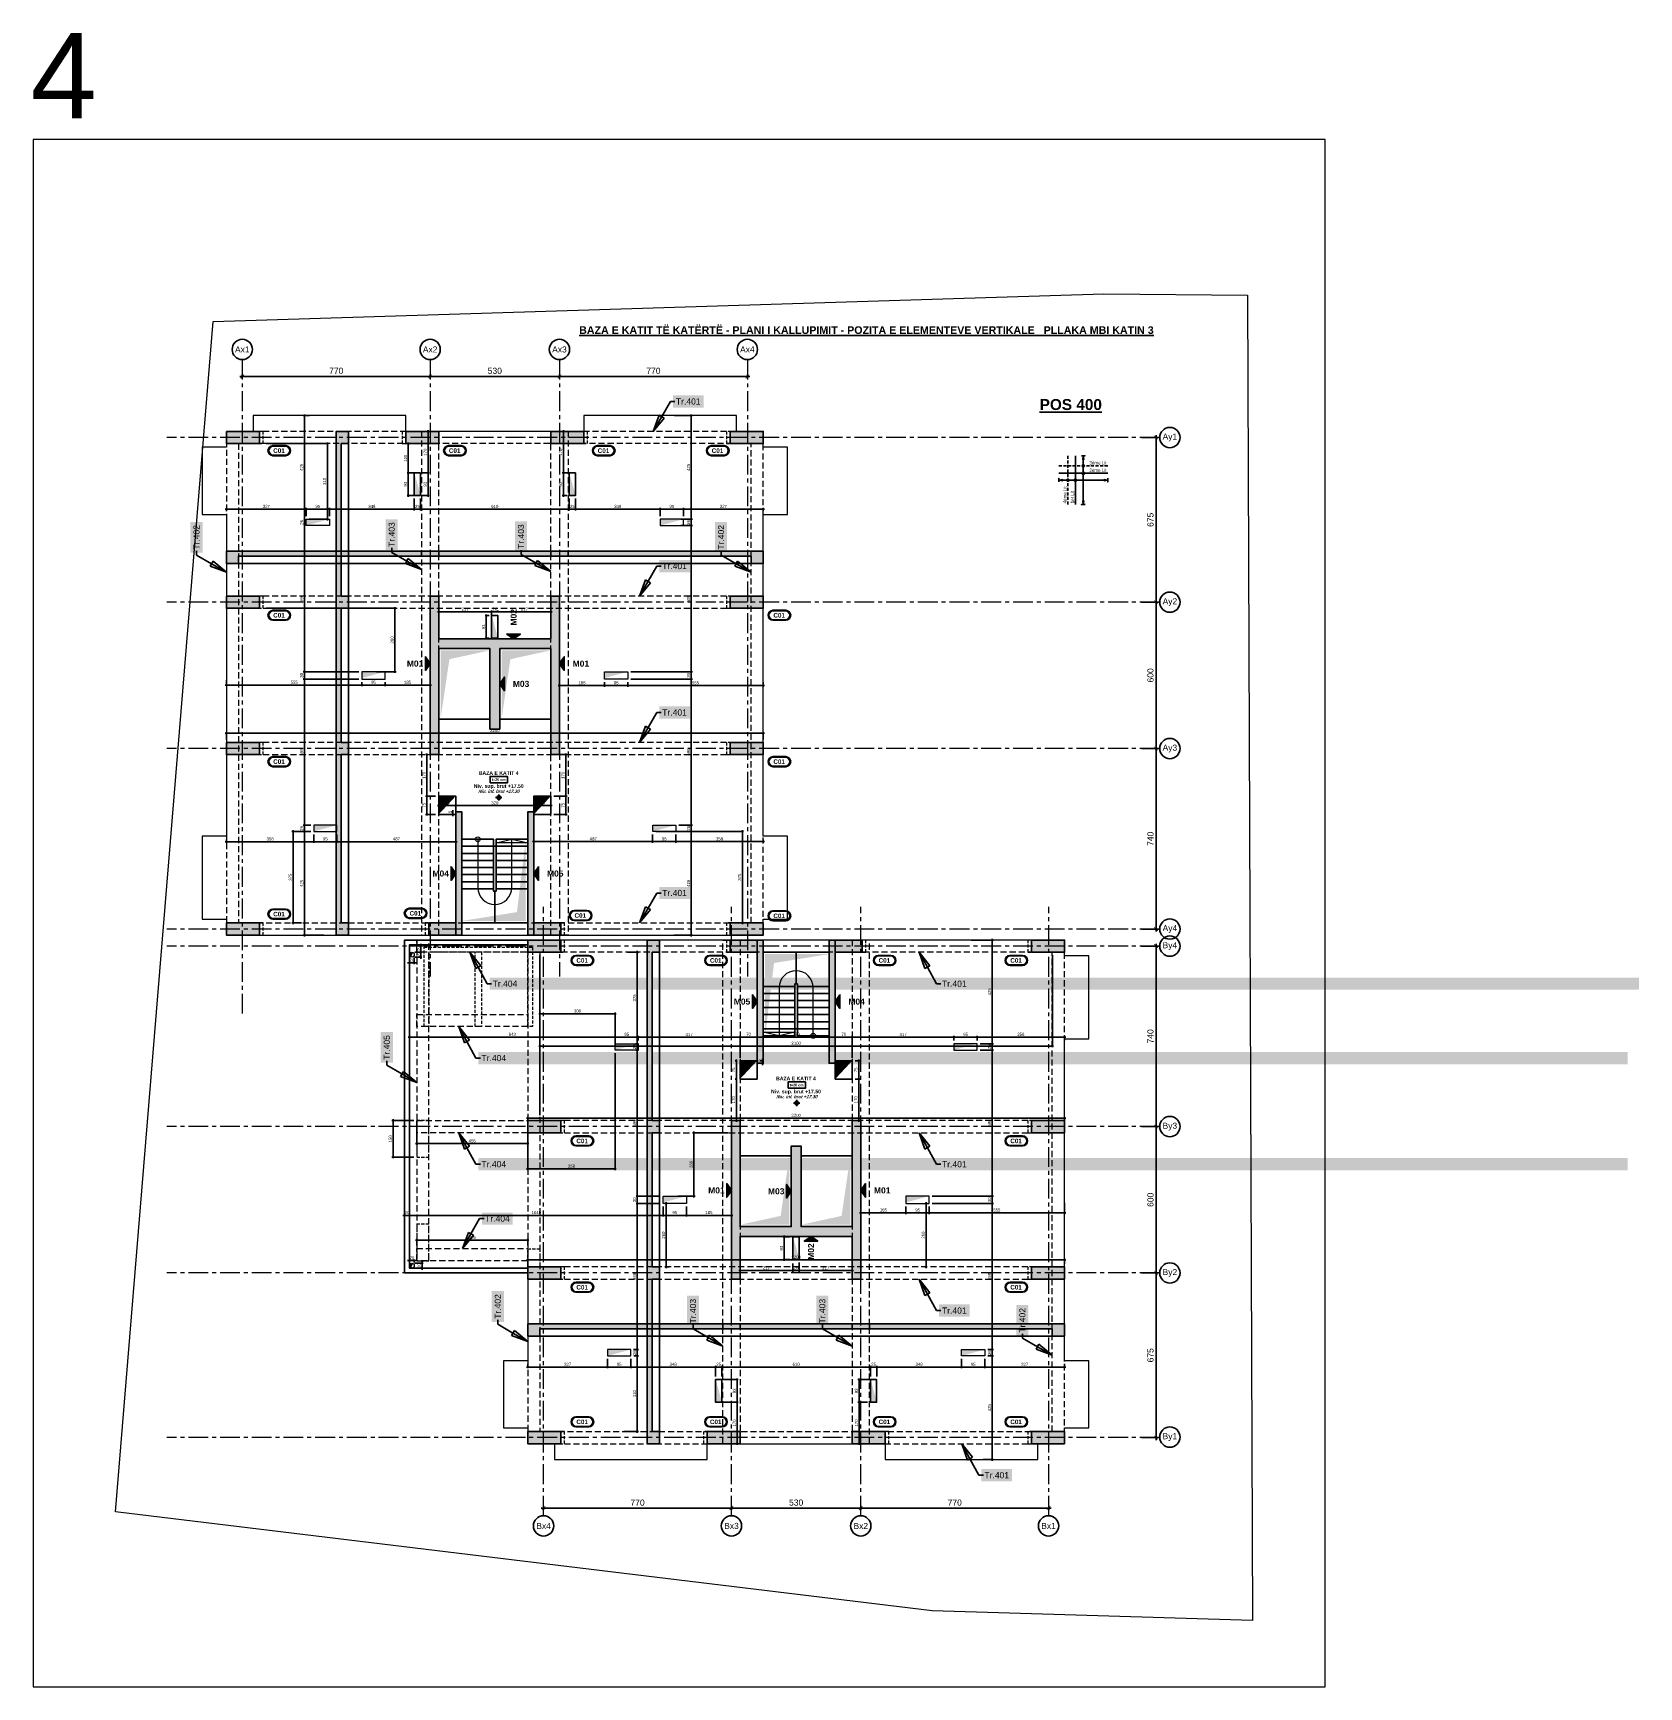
# Model space of a CAD drawing. Header units: centimetres. Extents: x 92587 to 105438, y -55119 to -48334.
# Drawn here: x 98856 to 105438, y -55119 to -48339 of the extents above; entities that cross this region are included whole.
import ezdxf
from ezdxf import colors
from ezdxf.entities.mleader import LeaderData, LeaderLine
from ezdxf.enums import TextEntityAlignment as Align
from ezdxf.math import Vec2, Vec3

# ---------------------------------------------------------------- set-up
doc = ezdxf.new("R2010")
doc.units = ezdxf.units.CM
doc.header["$LTSCALE"] = 50
doc.header["$MEASUREMENT"] = 0
for name, pattern in [('AXES', [2, 1.25, -0.25, 0.25, -0.25]), ('CACHE', [0.375, 0.25, -0.125]), ('CONTINU', [0]), ('Dot & Dashed', [335.138881, 158.75, -88.194444, 0, -88.194437])]:
    doc.linetypes.add(name, pattern=pattern)
doc.layers.get('0').update_dxf_attribs({"color": 8})
for name, color, linetype, lineweight in [('ARCHITECTE', 252, 'Continuous', 13), ('BETON CACHE', 4, 'CACHE', 5), ('EXISTANT BORD', 251, 'Continuous', 60), ('PERCEMENT COTE', 251, 'Continuous', 13), ('PERCEMENT TRAME', 253, 'Continuous', 13)]:
    doc.layers.add(name, color=color, linetype=linetype, lineweight=lineweight)
for name, color, linetype in [('ARMINF', 1, 'Continuous'), ('AXES', 10, 'AXES'), ('BETON COUPE', 3, 'CONTINU'), ('BETON TRAME', 252, 'Continuous'), ('BETON VU', 2, 'Continuous'), ('BORD', 5, 'Continuous'), ('ELEVATION', 150, 'Continuous'), ('NIVEAU', 170, 'Continuous'), ('OMBRE', 253, 'Continuous'), ('PILIER', 7, 'Continuous'), ('TALUS', 2, 'Continuous'), ('text', 159, 'Continuous'), ('TEXTE', 7, 'Continuous')]:
    doc.layers.add(name, color=color, linetype=linetype)
doc.layers.add('FMULT', color=150, linetype='Continuous', plot=False)
doc.layers.add('PILIER PREFA SUP TRAME', color=7, linetype='Continuous', true_color=0xded1ff)
doc.styles.add('3.ABEA 1-50', font='arial.ttf', dxfattribs={"height": 12.5})
doc.styles.add('Arial', font='arialbd.ttf', dxfattribs={"height": 12.5})
doc.styles.add('BRMNAMES', font='swisseb.ttf', dxfattribs={"height": 20})
doc.styles.add('FN_TEXT_1.50', font='arial.ttf', dxfattribs={"height": 10})
doc.styles.add('GC3', font='arial.ttf', dxfattribs={"width": 0.7, "height": 3.5})
doc.styles.add('RS_TEXT_1.100', font='arial.ttf', dxfattribs={"height": 25})
doc.styles.add('RS_TEXT_1.50', font='arial.ttf', dxfattribs={"height": 12.5})
doc.styles.add('RS_TXT_100', font='arial.ttf', dxfattribs={"height": 25})
doc.styles.add('RS_TXT_50', font='arial.ttf', dxfattribs={"height": 12.5})
doc.styles.add('style2', font='arialbd.ttf', dxfattribs={"height": 20})
doc.linetypes.add('Zigzag', pattern='A,0.0001,[3,PROEJKTI IDEOR - KEMA INVEST1.Shx,S=0.111993,R=0,X=0,Y=-0.035278],-0.2,[131,ltypeshp.shx,S=0.2,R=0,X=-0.2,Y=0],-0.4,[131,ltypeshp.shx,S=0.2,R=180,X=0.2,Y=0],-0.2', length=0.8001)
doc.dimstyles.new('RS_100CM_LINEAIRE', dxfattribs={"dimscale": 10, "dimtxt": 25, "dimasz": 1.5, "dimexe": 1, "dimexo": 2.5, "dimgap": 1, "dimtad": 1, "dimdec": 1, "dimrnd": 0.5, "dimdsep": 46, "dimtxsty": 'RS_TXT_100', "dimblk1": 'ARCHTICK', "dimblk2": 'ARCHTICK', "dimsah": 1, "dimcen": 2.5, "dimdle": 1, "dimclrt": 4, "dimadec": 0, "dimazin": 2, "dimtfac": 1, "dimtdec": 1, "dimtix": 1, "dimtmove": 2, "dimatfit": 3, "dimfxl": 1, "dimtolj": 1, "dimtzin": 0, "dimarcsym": 0})
doc.dimstyles.new('RS_50CM_LINEAIRE', dxfattribs={"dimscale": 5, "dimtxt": 12.5, "dimasz": 1.5, "dimexe": 1, "dimexo": 2.5, "dimgap": 1, "dimtad": 1, "dimdec": 1, "dimrnd": 0.5, "dimdsep": 46, "dimtxsty": 'RS_TXT_50', "dimblk1": 'ARCHTICK', "dimblk2": 'ARCHTICK', "dimsah": 1, "dimcen": 2.5, "dimdle": 1, "dimclrt": 4, "dimadec": 0, "dimazin": 2, "dimtfac": 1, "dimtdec": 1, "dimtix": 1, "dimtmove": 2, "dimatfit": 3, "dimfxl": 1, "dimtolj": 1, "dimtzin": 0, "dimarcsym": 0})
pattern_1 = [(50, (57256.672, -709.889), (7.17260183, -0.62752135), [0.75, -8.25]), (355, (57256.672, -709.889), (-1.3875133, 7.5219213), [0.6, -6.6]), (100.451444, (57257.2695, -709.9415), (5.7850885, 6.8943999), [0.6374019, -7.0114211]), (46.1842, (57256.672, -707.889), (10.6724133, -1.6551928), [1.125, -12.375]), (96.635635, (57257.561, -708.027), (9.3466195, 9.741186), [0.9561034, -10.5171376]), (351.184164, (57256.672, -707.889), (9.3466195, 9.741186), [0.9, -9.9]), (21, (57257.672, -708.389), (5.9690705, -4.0261889), [0.75, -8.25]), (326, (57257.672, -708.389), (2.4331533, 7.25150045), [0.6, -6.6]), (71.451445, (57258.169, -708.725), (8.4022238, 3.2253115), [0.6374019, -7.0114211]), (37.5, (57256.6717, -709.8892), (0.12159855, 3.32893854), [0, -6.52, 0, -6.7, 0, -6.625]), (7.5, (57256.6717, -709.8892), (2.63069537, 3.94411712), [0, -3.82, 0, -6.37, 0, -2.525]), (327.5, (57254.4417, -709.8892), (5.33822436, -0.22554872), [0, -2.5, 0, -7.8, 0, -10.35]), (317.5, (57253.4417, -709.889), (5.8318617, 1.00104982), [0, -3.25, 0, -5.18, 0, -7.35])]

msp = doc.modelspace()

# ---------------------------------------------------------------- texts
at = {"layer": 'NIVEAU', "style": 'style2'}
for s, p in [('BAZA E KATIT 4', (100764.53, -51372.88)), ('Niv. sup. brut +17.50', (100764.53, -51428.1)), ('Niv. sup. brut +17.50 ', (101985.75, -52680.35)), ('BAZA E KATIT 4 ', (101985.75, -52625.14))]:
    msp.add_text(s, height=15, dxfattribs=at).set_placement(p, align=Align.MIDDLE)
at = {"layer": 'NIVEAU', "style": 'Arial', "oblique": 20}
for p in [(100764.53, -51447.27), (101985.75, -52699.52)]:
    msp.add_text('Niv. inf. brut +17.30', height=13.125, dxfattribs=at).set_placement(p, align=Align.MIDDLE)
at = {"layer": 'NIVEAU', "style": 'style2'}
for p in [(100764.53, -51399.89), (101985.75, -52652.14)]:
    msp.add_text('t=20 cm', height=10.792, dxfattribs=at).set_placement(p, align=Align.MIDDLE_CENTER)
at = {"layer": 'text', "lineweight": 5, "ltscale": 0.5, "insert": (98845.47, -48339.31), "char_height": 350, "attachment_point": 1, "style": '3.ABEA 1-50'}
msp.add_mtext_dynamic_manual_height_columns('4', width=2023.5739, gutter_width=43.75, heights=[-350], dxfattribs=at)
at = {"layer": 'TEXTE', "attachment_point": 5, "style": 'RS_TEXT_1.50'}
for s, insert, char_height, width in [('{\\fArial|b1|i0|c0|p34;\\LBAZA E KATIT TË KATËRTË - PLANI I KALLUPIMIT - POZITA E ELEMENTEVE VERTIKALE _PLLAKA MBI KATIN 3}', (102271.58, -49559.85), 31.25, 2458.8095), ('{\\fArial|b1|i0|c0|p34;\\LPOS 400}', (103109.2, -49862.48), 45, 627.1514)]:
    msp.add_mtext(s, dxfattribs=dict(at, insert=insert, char_height=char_height, width=width))

# ---------------------------------------------------------------- blocks, each defined once
blk = doc.blocks.new('AXES_FN')
at = {"color": 0, "linetype": 'Continuous'}
blk.add_circle((0, 15), 22.2, dxfattribs=at)
at = {"color": 0, "style": 'FN_TEXT_1.50'}
blk.add_attdef('AXES', text='', height=12.5, dxfattribs=at).set_placement((-48.9, 20.6), align=Align.MIDDLE_CENTER)
blk = doc.blocks.new('_ArchTick')
at = {"color": 0, "linetype": 'ByBlock', "const_width": 0.15}
blk.add_lwpolyline([(-0.5, -0.5), (0.5, 0.5)], dxfattribs=at)
blk = doc.blocks.new('*D2441')
at = {"layer": 'AXES', "color": 0, "linetype": 'Continuous', "lineweight": -2, "ltscale": 0.5, "transparency": 16777216}
for p, q in [((99703.6, -49746.7), (100493.6, -49746.7)), ((99713.6, -49739.6), (99713.6, -49756.7)), ((100483.6, -49739.6), (100483.6, -49756.7))]:
    blk.add_line(p, q, dxfattribs=at)
at = {"layer": 'Defpoints', "color": 0, "linetype": 'Continuous', "ltscale": 0.5, "transparency": 16777216}
for p in [(99713.6, -49714.6), (100483.6, -49714.6), (100483.6, -49746.7)]:
    blk.add_point(p, dxfattribs=at)
at = {"layer": 'AXES', "color": 0, "linetype": 'Continuous', "lineweight": -2, "ltscale": 0.5, "transparency": 16777216, "xscale": 15, "yscale": 15, "zscale": 15, "rotation": 180}
blk.add_blockref('_ArchTick', (99713.6, -49746.7), dxfattribs=at)
at = {"layer": 'AXES', "color": 0, "linetype": 'Continuous', "lineweight": -2, "ltscale": 0.5, "transparency": 16777216, "xscale": 15, "yscale": 15, "zscale": 15}
blk.add_blockref('_ArchTick', (100483.6, -49746.7), dxfattribs=at)
at = {"layer": 'AXES', "color": 4, "linetype": 'Continuous', "lineweight": 5, "ltscale": 0.5, "transparency": 16777216, "insert": (100098.6, -49724), "char_height": 25, "attachment_point": 5, "style": 'RS_TXT_100'}
blk.add_mtext('\\A1;770', dxfattribs=at)
blk = doc.blocks.new('*D2442')
at = {"layer": 'AXES', "color": 0, "linetype": 'Continuous', "lineweight": -2, "ltscale": 0.5, "transparency": 16777216}
for p, q in [((100473.6, -49746.7), (101023.6, -49746.7)), ((100483.6, -49739.6), (100483.6, -49756.7)), ((101013.6, -49739.6), (101013.6, -49756.7))]:
    blk.add_line(p, q, dxfattribs=at)
at = {"layer": 'Defpoints', "color": 0, "linetype": 'Continuous', "ltscale": 0.5, "transparency": 16777216}
for p in [(100483.6, -49714.6), (101013.6, -49714.6), (101013.6, -49746.7)]:
    blk.add_point(p, dxfattribs=at)
at = {"layer": 'AXES', "color": 0, "linetype": 'Continuous', "lineweight": -2, "ltscale": 0.5, "transparency": 16777216, "xscale": 15, "yscale": 15, "zscale": 15, "rotation": 180}
blk.add_blockref('_ArchTick', (100483.6, -49746.7), dxfattribs=at)
at = {"layer": 'AXES', "color": 0, "linetype": 'Continuous', "lineweight": -2, "ltscale": 0.5, "transparency": 16777216, "xscale": 15, "yscale": 15, "zscale": 15}
blk.add_blockref('_ArchTick', (101013.6, -49746.7), dxfattribs=at)
at = {"layer": 'AXES', "color": 4, "linetype": 'Continuous', "lineweight": 5, "ltscale": 0.5, "transparency": 16777216, "insert": (100748.6, -49724), "char_height": 25, "attachment_point": 5, "style": 'RS_TXT_100'}
blk.add_mtext('\\A1;530', dxfattribs=at)
blk = doc.blocks.new('*D2443')
at = {"layer": 'AXES', "color": 0, "linetype": 'Continuous', "lineweight": -2, "ltscale": 0.5, "transparency": 16777216}
for p, q in [((101003.6, -49746.7), (101793.6, -49746.7)), ((101013.6, -49739.6), (101013.6, -49756.7)), ((101783.6, -49739.6), (101783.6, -49756.7))]:
    blk.add_line(p, q, dxfattribs=at)
at = {"layer": 'Defpoints', "color": 0, "linetype": 'Continuous', "ltscale": 0.5, "transparency": 16777216}
for p in [(101013.6, -49714.6), (101783.6, -49714.6), (101783.6, -49746.7)]:
    blk.add_point(p, dxfattribs=at)
at = {"layer": 'AXES', "color": 0, "linetype": 'Continuous', "lineweight": -2, "ltscale": 0.5, "transparency": 16777216, "xscale": 15, "yscale": 15, "zscale": 15, "rotation": 180}
blk.add_blockref('_ArchTick', (101013.6, -49746.7), dxfattribs=at)
at = {"layer": 'AXES', "color": 0, "linetype": 'Continuous', "lineweight": -2, "ltscale": 0.5, "transparency": 16777216, "xscale": 15, "yscale": 15, "zscale": 15}
blk.add_blockref('_ArchTick', (101783.6, -49746.7), dxfattribs=at)
at = {"layer": 'AXES', "color": 4, "linetype": 'Continuous', "lineweight": 5, "ltscale": 0.5, "transparency": 16777216, "insert": (101398.6, -49724), "char_height": 25, "attachment_point": 5, "style": 'RS_TXT_100'}
blk.add_mtext('\\A1;770', dxfattribs=at)
blk = doc.blocks.new('*D2444')
at = {"layer": 'AXES', "color": 0, "linetype": 'Continuous', "lineweight": -2, "ltscale": 0.5, "transparency": 16777216}
for p, q in [((103398.8, -51272.4), (103468.7, -51272.4)), ((103458.7, -52022.4), (103458.7, -51262.4)), ((103398.8, -52012.4), (103468.7, -52012.4))]:
    blk.add_line(p, q, dxfattribs=at)
at = {"layer": 'Defpoints', "color": 0, "linetype": 'Continuous', "ltscale": 0.5, "transparency": 16777216}
for p in [(103373.8, -51272.4), (103458.7, -51272.4), (103373.8, -52012.4)]:
    blk.add_point(p, dxfattribs=at)
at = {"layer": 'AXES', "color": 0, "linetype": 'Continuous', "lineweight": -2, "ltscale": 0.5, "transparency": 16777216, "xscale": 15, "yscale": 15, "zscale": 15}
for p, rotation in [((103458.7, -51272.4), 90), ((103458.7, -52012.4), 270)]:
    blk.add_blockref('_ArchTick', p, dxfattribs=dict(at, rotation=rotation))
at = {"layer": 'AXES', "color": 4, "linetype": 'Continuous', "lineweight": 5, "ltscale": 0.5, "transparency": 16777216, "insert": (103435.9, -51642.4), "char_height": 25, "attachment_point": 5, "rotation": 90, "style": 'RS_TXT_100'}
blk.add_mtext('\\A1;740', dxfattribs=at)
blk = doc.blocks.new('*D2445')
at = {"layer": 'AXES', "color": 0, "linetype": 'Continuous', "lineweight": -2, "ltscale": 0.5, "transparency": 16777216}
for p, q in [((103398.8, -50672.4), (103468.7, -50672.4)), ((103458.7, -51282.4), (103458.7, -50662.4)), ((103398.8, -51272.4), (103468.7, -51272.4))]:
    blk.add_line(p, q, dxfattribs=at)
at = {"layer": 'Defpoints', "color": 0, "linetype": 'Continuous', "ltscale": 0.5, "transparency": 16777216}
for p in [(103373.8, -50672.4), (103458.7, -50672.4), (103373.8, -51272.4)]:
    blk.add_point(p, dxfattribs=at)
at = {"layer": 'AXES', "color": 0, "linetype": 'Continuous', "lineweight": -2, "ltscale": 0.5, "transparency": 16777216, "xscale": 15, "yscale": 15, "zscale": 15}
for p, rotation in [((103458.7, -50672.4), 90), ((103458.7, -51272.4), 270)]:
    blk.add_blockref('_ArchTick', p, dxfattribs=dict(at, rotation=rotation))
at = {"layer": 'AXES', "color": 4, "linetype": 'Continuous', "lineweight": 5, "ltscale": 0.5, "transparency": 16777216, "insert": (103435.9, -50972.4), "char_height": 25, "attachment_point": 5, "rotation": 90, "style": 'RS_TXT_100'}
blk.add_mtext('\\A1;600', dxfattribs=at)
blk = doc.blocks.new('*D2446')
at = {"layer": 'AXES', "color": 0, "linetype": 'Continuous', "lineweight": -2, "ltscale": 0.5, "transparency": 16777216}
for p, q in [((103398.8, -49997.4), (103468.7, -49997.4)), ((103458.7, -50682.4), (103458.7, -49987.4)), ((103398.8, -50672.4), (103468.7, -50672.4))]:
    blk.add_line(p, q, dxfattribs=at)
at = {"layer": 'Defpoints', "color": 0, "linetype": 'Continuous', "ltscale": 0.5, "transparency": 16777216}
for p in [(103373.8, -49997.4), (103458.7, -49997.4), (103373.8, -50672.4)]:
    blk.add_point(p, dxfattribs=at)
at = {"layer": 'AXES', "color": 0, "linetype": 'Continuous', "lineweight": -2, "ltscale": 0.5, "transparency": 16777216, "xscale": 15, "yscale": 15, "zscale": 15}
for p, rotation in [((103458.7, -49997.4), 90), ((103458.7, -50672.4), 270)]:
    blk.add_blockref('_ArchTick', p, dxfattribs=dict(at, rotation=rotation))
at = {"layer": 'AXES', "color": 4, "linetype": 'Continuous', "lineweight": 5, "ltscale": 0.5, "transparency": 16777216, "insert": (103435.9, -50334.9), "char_height": 25, "attachment_point": 5, "rotation": 90, "style": 'RS_TXT_100'}
blk.add_mtext('\\A1;675', dxfattribs=at)
blk = doc.blocks.new('*D2447')
at = {"layer": 'AXES', "color": 0, "linetype": 'Continuous', "lineweight": -2, "ltscale": 0.5, "transparency": 16777216}
for p, q in [((100948.6, -54392.8), (100948.6, -54376.7)), ((101718.6, -54392.8), (101718.6, -54376.7)), ((100938.6, -54386.7), (101728.6, -54386.7))]:
    blk.add_line(p, q, dxfattribs=at)
at = {"layer": 'Defpoints', "color": 0, "linetype": 'Continuous', "ltscale": 0.5, "transparency": 16777216}
for p in [(100948.6, -54417.8), (101718.6, -54386.7), (101718.6, -54417.8)]:
    blk.add_point(p, dxfattribs=at)
at = {"layer": 'AXES', "color": 0, "linetype": 'Continuous', "lineweight": -2, "ltscale": 0.5, "transparency": 16777216, "xscale": 15, "yscale": 15, "zscale": 15, "rotation": 180}
blk.add_blockref('_ArchTick', (100948.6, -54386.7), dxfattribs=at)
at = {"layer": 'AXES', "color": 0, "linetype": 'Continuous', "lineweight": -2, "ltscale": 0.5, "transparency": 16777216, "xscale": 15, "yscale": 15, "zscale": 15}
blk.add_blockref('_ArchTick', (101718.6, -54386.7), dxfattribs=at)
at = {"layer": 'AXES', "color": 4, "linetype": 'Continuous', "lineweight": 5, "ltscale": 0.5, "transparency": 16777216, "insert": (101333.6, -54363.9), "char_height": 25, "attachment_point": 5, "style": 'RS_TXT_100'}
blk.add_mtext('\\A1;770', dxfattribs=at)
blk = doc.blocks.new('*D2448')
at = {"layer": 'AXES', "color": 0, "linetype": 'Continuous', "lineweight": -2, "ltscale": 0.5, "transparency": 16777216}
for p, q in [((101718.6, -54392.8), (101718.6, -54376.7)), ((102248.6, -54392.8), (102248.6, -54376.7)), ((101708.6, -54386.7), (102258.6, -54386.7))]:
    blk.add_line(p, q, dxfattribs=at)
at = {"layer": 'Defpoints', "color": 0, "linetype": 'Continuous', "ltscale": 0.5, "transparency": 16777216}
for p in [(101718.6, -54417.8), (102248.6, -54386.7), (102248.6, -54417.8)]:
    blk.add_point(p, dxfattribs=at)
at = {"layer": 'AXES', "color": 0, "linetype": 'Continuous', "lineweight": -2, "ltscale": 0.5, "transparency": 16777216, "xscale": 15, "yscale": 15, "zscale": 15, "rotation": 180}
blk.add_blockref('_ArchTick', (101718.6, -54386.7), dxfattribs=at)
at = {"layer": 'AXES', "color": 0, "linetype": 'Continuous', "lineweight": -2, "ltscale": 0.5, "transparency": 16777216, "xscale": 15, "yscale": 15, "zscale": 15}
blk.add_blockref('_ArchTick', (102248.6, -54386.7), dxfattribs=at)
at = {"layer": 'AXES', "color": 4, "linetype": 'Continuous', "lineweight": 5, "ltscale": 0.5, "transparency": 16777216, "insert": (101983.6, -54363.9), "char_height": 25, "attachment_point": 5, "style": 'RS_TXT_100'}
blk.add_mtext('\\A1;530', dxfattribs=at)
blk = doc.blocks.new('*D2449')
at = {"layer": 'AXES', "color": 0, "linetype": 'Continuous', "lineweight": -2, "ltscale": 0.5, "transparency": 16777216}
for p, q in [((102248.6, -54392.8), (102248.6, -54376.7)), ((103018.6, -54392.8), (103018.6, -54376.7)), ((102238.6, -54386.7), (103028.6, -54386.7))]:
    blk.add_line(p, q, dxfattribs=at)
at = {"layer": 'Defpoints', "color": 0, "linetype": 'Continuous', "ltscale": 0.5, "transparency": 16777216}
for p in [(102248.6, -54417.8), (103018.6, -54386.7), (103018.6, -54417.8)]:
    blk.add_point(p, dxfattribs=at)
at = {"layer": 'AXES', "color": 0, "linetype": 'Continuous', "lineweight": -2, "ltscale": 0.5, "transparency": 16777216, "xscale": 15, "yscale": 15, "zscale": 15, "rotation": 180}
blk.add_blockref('_ArchTick', (102248.6, -54386.7), dxfattribs=at)
at = {"layer": 'AXES', "color": 0, "linetype": 'Continuous', "lineweight": -2, "ltscale": 0.5, "transparency": 16777216, "xscale": 15, "yscale": 15, "zscale": 15}
blk.add_blockref('_ArchTick', (103018.6, -54386.7), dxfattribs=at)
at = {"layer": 'AXES', "color": 4, "linetype": 'Continuous', "lineweight": 5, "ltscale": 0.5, "transparency": 16777216, "insert": (102633.6, -54363.9), "char_height": 25, "attachment_point": 5, "style": 'RS_TXT_100'}
blk.add_mtext('\\A1;770', dxfattribs=at)
blk = doc.blocks.new('*D2450')
at = {"layer": 'AXES', "color": 0, "linetype": 'Continuous', "lineweight": -2, "ltscale": 0.5, "transparency": 16777216}
for p, q in [((103398.6, -53422.4), (103468.7, -53422.4)), ((103458.7, -54107.4), (103458.7, -53412.4)), ((103398.6, -54097.4), (103468.7, -54097.4))]:
    blk.add_line(p, q, dxfattribs=at)
at = {"layer": 'Defpoints', "color": 0, "linetype": 'Continuous', "ltscale": 0.5, "transparency": 16777216}
for p in [(103373.6, -53422.4), (103458.7, -53422.4), (103373.6, -54097.4)]:
    blk.add_point(p, dxfattribs=at)
at = {"layer": 'AXES', "color": 0, "linetype": 'Continuous', "lineweight": -2, "ltscale": 0.5, "transparency": 16777216, "xscale": 15, "yscale": 15, "zscale": 15}
for p, rotation in [((103458.7, -53422.4), 90), ((103458.7, -54097.4), 270)]:
    blk.add_blockref('_ArchTick', p, dxfattribs=dict(at, rotation=rotation))
at = {"layer": 'AXES', "color": 4, "linetype": 'Continuous', "lineweight": 5, "ltscale": 0.5, "transparency": 16777216, "insert": (103435.9, -53759.9), "char_height": 25, "attachment_point": 5, "rotation": 90, "style": 'RS_TXT_100'}
blk.add_mtext('\\A1;675', dxfattribs=at)
blk = doc.blocks.new('*D2451')
at = {"layer": 'AXES', "color": 0, "linetype": 'Continuous', "lineweight": -2, "ltscale": 0.5, "transparency": 16777216}
for p, q in [((103458.7, -53432.4), (103458.7, -52812.4)), ((103398.6, -52822.4), (103468.7, -52822.4)), ((103398.6, -53422.4), (103468.7, -53422.4))]:
    blk.add_line(p, q, dxfattribs=at)
at = {"layer": 'Defpoints', "color": 0, "linetype": 'Continuous', "ltscale": 0.5, "transparency": 16777216}
for p in [(103373.6, -52822.4), (103458.7, -52822.4), (103373.6, -53422.4)]:
    blk.add_point(p, dxfattribs=at)
at = {"layer": 'AXES', "color": 0, "linetype": 'Continuous', "lineweight": -2, "ltscale": 0.5, "transparency": 16777216, "xscale": 15, "yscale": 15, "zscale": 15}
for p, rotation in [((103458.7, -52822.4), 90), ((103458.7, -53422.4), 270)]:
    blk.add_blockref('_ArchTick', p, dxfattribs=dict(at, rotation=rotation))
at = {"layer": 'AXES', "color": 4, "linetype": 'Continuous', "lineweight": 5, "ltscale": 0.5, "transparency": 16777216, "insert": (103435.9, -53122.4), "char_height": 25, "attachment_point": 5, "rotation": 90, "style": 'RS_TXT_100'}
blk.add_mtext('\\A1;600', dxfattribs=at)
blk = doc.blocks.new('*D2452')
at = {"layer": 'AXES', "color": 0, "linetype": 'Continuous', "lineweight": -2, "ltscale": 0.5, "transparency": 16777216}
for p, q in [((103398.6, -52082.4), (103468.7, -52082.4)), ((103458.7, -52832.4), (103458.7, -52072.4)), ((103398.6, -52822.4), (103468.7, -52822.4))]:
    blk.add_line(p, q, dxfattribs=at)
at = {"layer": 'Defpoints', "color": 0, "linetype": 'Continuous', "ltscale": 0.5, "transparency": 16777216}
for p in [(103373.6, -52082.4), (103458.7, -52082.4), (103373.6, -52822.4)]:
    blk.add_point(p, dxfattribs=at)
at = {"layer": 'AXES', "color": 0, "linetype": 'Continuous', "lineweight": -2, "ltscale": 0.5, "transparency": 16777216, "xscale": 15, "yscale": 15, "zscale": 15}
for p, rotation in [((103458.7, -52082.4), 90), ((103458.7, -52822.4), 270)]:
    blk.add_blockref('_ArchTick', p, dxfattribs=dict(at, rotation=rotation))
at = {"layer": 'AXES', "color": 4, "linetype": 'Continuous', "lineweight": 5, "ltscale": 0.5, "transparency": 16777216, "insert": (103435.9, -52452.4), "char_height": 25, "attachment_point": 5, "rotation": 90, "style": 'RS_TXT_100'}
blk.add_mtext('\\A1;740', dxfattribs=at)
blk = doc.blocks.new('NIVEAU')
for p, q in [((7.65, 0), (-7.65, 0)), ((0, 7.65), (0, -7.65))]:
    blk.add_line(p, q)
at = {"const_width": 7.65}
for points in [[(0, 3.825, 0.41421356), (-3.825, 0)], [(0, -3.825, 0.41421356), (3.825, 0)]]:
    blk.add_lwpolyline(points, format="xyb", dxfattribs=at)
blk.add_circle((0, 0), 7.65)
blk = doc.blocks.new('PILIER')
at = {"color": 252}
blk.add_lwpolyline([(1.56, 1.2), (-1.44, 1.2, 1), (-1.44, -1.2), (1.56, -1.2, 1), (1.56, 1.2, -1)], format="xyb", dxfattribs=at)
at = {"color": 10, "lineweight": 20}
blk.add_lwpolyline([(1.56, 1), (-1.44, 1, 1), (-1.44, -1), (1.56, -1, 1)], format="xyb", close=True, dxfattribs=at)
at = {"color": 7, "style": 'BRMNAMES'}
blk.add_attdef('PILIER_TEXTE', text='', height=1.08, dxfattribs=at).set_placement((0, 0), align=Align.MIDDLE_CENTER)
blk = doc.blocks.new('ELEVATION _2')
blk.add_hatch(color=0).paths.add_polyline_path([(1.22, -0.85), (0, 0), (-1.22, -0.85)])
at = {"color": 0, "lineweight": 30}
blk.add_lwpolyline([(0, 0), (1.22, -0.85), (-1.22, -0.85), (0, 0)], dxfattribs=at)
at = {"color": 0, "style": 'BRMNAMES'}
blk.add_attdef('ELEVATION_TEXTE', text='', height=1.08, rotation=90, dxfattribs=at).set_placement((0, -1.25), align=Align.MIDDLE_RIGHT)
blk = doc.blocks.new('FL_ARM1')
at = {"color": 7, "linetype": 'Continuous'}
blk.add_lwpolyline([(0, -7.5), (0, 7.5), (0, 0), (15, 2.5), (15, -2.5), (0, 0)], dxfattribs=at)
blk = doc.blocks.new('ATT_ARM')
at = {"color": 2, "linetype": 'Continuous'}
blk.add_circle((0, 0), 4.5, dxfattribs=at)
blk = doc.blocks.new('SENS LIT POSE 1')
at = {"layer": 'ARMINF'}
for p, q in [((0, 100), (0, -100)), ((-100, 0), (100, 0))]:
    blk.add_line(p, q, dxfattribs=at)
at = {"layer": 'ARMINF', "color": 6, "linetype": 'CACHE'}
for points in [[(-62.9, -100), (-62.9, 100)], [(-100, 58.9), (100, 58.9)]]:
    blk.add_lwpolyline(points, dxfattribs=at)
at = {"layer": 'ARMINF', "color": 6}
for points in [[(-32.3, -100), (-32.3, 100)], [(-100, 28.2), (100, 28.2)]]:
    blk.add_lwpolyline(points, dxfattribs=at)
at = {"layer": 'ARMINF'}
for name, p, rotation in [('FL_ARM1', (0, 100), 270), ('ATT_ARM', (-62.9, 0), 183.1415926535898), ('ATT_ARM', (-32.3, 0), 183.1415926535898), ('ATT_ARM', (0, 58.9), 93.14159265358974), ('ATT_ARM', (0, 28.2), 93.14159265358974), ('FL_ARM1', (100, 0), 180), ('FL_ARM1', (0, -100), 89.99999999999999)]:
    blk.add_blockref(name, p, dxfattribs=dict(at, rotation=rotation))
blk.add_blockref('FL_ARM1', (-100, 0), dxfattribs=at)
at = {"color": 6, "style": 'GC3', "width": 0.7}
for s, p in [('3ème Lit', (95, 63.7)), ('2ème Lit', (95, 33))]:
    blk.add_text(s, height=14.88, dxfattribs=at).set_placement(p, align=Align.RIGHT)
for s, p in [('4ème Lit', (-67.9, -95)), ('1er Lit', (-37.3, -95))]:
    blk.add_text(s, height=14.88, rotation=90, dxfattribs=at).set_placement(p)
blk = doc.blocks.new('_Closed')
at = {"color": 0, "linetype": 'ByBlock', "lineweight": -2}
for p, q in [((-1, 0.167), (0, 0)), ((-1, 0.167), (-1, -0.167)), ((0, 0), (-1, -0.167)), ((0, 0), (-1, 0))]:
    blk.add_line(p, q, dxfattribs=at)
blk = doc.blocks.new('*D2820')
at = {"layer": 'Defpoints', "color": 0, "transparency": 16777216}
for p in [(99975.6, -50291.1), (99648.6, -50312.4), (99975.6, -50332.4)]:
    blk.add_point(p, dxfattribs=at)
at = {"layer": 'PERCEMENT COTE', "color": 0, "lineweight": -2, "transparency": 16777216}
for p, q in [((99643.6, -50291.1), (99980.6, -50291.1)), ((99648.6, -50299.9), (99648.6, -50286.1)), ((99975.6, -50319.9), (99975.6, -50286.1))]:
    blk.add_line(p, q, dxfattribs=at)
at = {"layer": 'PERCEMENT COTE', "color": 0, "lineweight": -2, "transparency": 16777216, "xscale": 7.5, "yscale": 7.5, "zscale": 7.5, "rotation": 180}
blk.add_blockref('_ArchTick', (99648.6, -50291.1), dxfattribs=at)
at = {"layer": 'PERCEMENT COTE', "color": 0, "lineweight": -2, "transparency": 16777216, "xscale": 7.5, "yscale": 7.5, "zscale": 7.5}
blk.add_blockref('_ArchTick', (99975.6, -50291.1), dxfattribs=at)
at = {"layer": 'PERCEMENT COTE', "color": 4, "transparency": 16777216, "insert": (99812.1, -50279.7), "char_height": 12.5, "attachment_point": 5, "style": 'RS_TXT_50'}
blk.add_mtext('\\A1;327', dxfattribs=at)
blk = doc.blocks.new('*D2821')
at = {"layer": 'Defpoints', "color": 0, "transparency": 16777216}
for p in [(100070.6, -50291.1), (99975.6, -50332.4), (100070.6, -50332.4)]:
    blk.add_point(p, dxfattribs=at)
at = {"layer": 'PERCEMENT COTE', "color": 0, "lineweight": -2, "transparency": 16777216}
for p, q in [((99970.6, -50291.1), (100075.6, -50291.1)), ((99975.6, -50319.9), (99975.6, -50286.1)), ((100070.6, -50319.9), (100070.6, -50286.1))]:
    blk.add_line(p, q, dxfattribs=at)
at = {"layer": 'PERCEMENT COTE', "color": 0, "lineweight": -2, "transparency": 16777216, "xscale": 7.5, "yscale": 7.5, "zscale": 7.5, "rotation": 180}
blk.add_blockref('_ArchTick', (99975.6, -50291.1), dxfattribs=at)
at = {"layer": 'PERCEMENT COTE', "color": 0, "lineweight": -2, "transparency": 16777216, "xscale": 7.5, "yscale": 7.5, "zscale": 7.5}
blk.add_blockref('_ArchTick', (100070.6, -50291.1), dxfattribs=at)
at = {"layer": 'PERCEMENT COTE', "color": 4, "transparency": 16777216, "insert": (100023.1, -50279.7), "char_height": 12.5, "attachment_point": 5, "style": 'RS_TXT_50'}
blk.add_mtext('\\A1;95', dxfattribs=at)
blk = doc.blocks.new('*D2822')
at = {"layer": 'Defpoints', "color": 0, "transparency": 16777216}
for p in [(100418.6, -50235.4), (100418.6, -50291.1), (100070.6, -50332.4)]:
    blk.add_point(p, dxfattribs=at)
at = {"layer": 'PERCEMENT COTE', "color": 0, "lineweight": -2, "transparency": 16777216}
for p, q in [((100065.6, -50291.1), (100423.6, -50291.1)), ((100070.6, -50319.9), (100070.6, -50286.1)), ((100418.6, -50247.9), (100418.6, -50296.1))]:
    blk.add_line(p, q, dxfattribs=at)
at = {"layer": 'PERCEMENT COTE', "color": 0, "lineweight": -2, "transparency": 16777216, "xscale": 7.5, "yscale": 7.5, "zscale": 7.5, "rotation": 180}
blk.add_blockref('_ArchTick', (100070.6, -50291.1), dxfattribs=at)
at = {"layer": 'PERCEMENT COTE', "color": 0, "lineweight": -2, "transparency": 16777216, "xscale": 7.5, "yscale": 7.5, "zscale": 7.5}
blk.add_blockref('_ArchTick', (100418.6, -50291.1), dxfattribs=at)
at = {"layer": 'PERCEMENT COTE', "color": 4, "transparency": 16777216, "insert": (100244.6, -50279.7), "char_height": 12.5, "attachment_point": 5, "style": 'RS_TXT_50'}
blk.add_mtext('\\A1;348', dxfattribs=at)
blk = doc.blocks.new('*D2823')
at = {"layer": 'Defpoints', "color": 0, "transparency": 16777216}
for p in [(100418.6, -50235.4), (100443.6, -50235.4), (100443.6, -50291.1)]:
    blk.add_point(p, dxfattribs=at)
at = {"layer": 'PERCEMENT COTE', "color": 0, "lineweight": -2, "transparency": 16777216}
for p, q in [((100418.6, -50291.1), (100411.1, -50291.1)), ((100418.6, -50247.9), (100418.6, -50296.1)), ((100418.6, -50291.1), (100443.6, -50291.1)), ((100443.6, -50247.9), (100443.6, -50296.1)), ((100443.6, -50291.1), (100451.1, -50291.1))]:
    blk.add_line(p, q, dxfattribs=at)
at = {"layer": 'PERCEMENT COTE', "color": 0, "lineweight": -2, "transparency": 16777216, "xscale": 7.5, "yscale": 7.5, "zscale": 7.5}
blk.add_blockref('_ArchTick', (100418.6, -50291.1), dxfattribs=at)
at = {"layer": 'PERCEMENT COTE', "color": 0, "lineweight": -2, "transparency": 16777216, "xscale": 7.5, "yscale": 7.5, "zscale": 7.5, "rotation": 180}
blk.add_blockref('_ArchTick', (100443.6, -50291.1), dxfattribs=at)
at = {"layer": 'PERCEMENT COTE', "color": 4, "transparency": 16777216, "insert": (100431.1, -50279.7), "char_height": 12.5, "attachment_point": 5, "style": 'RS_TXT_50'}
blk.add_mtext('\\A1;25', dxfattribs=at)
blk = doc.blocks.new('*D2824')
at = {"layer": 'Defpoints', "color": 0, "transparency": 16777216}
for p in [(100443.6, -50235.4), (101053.6, -50235.4), (101053.6, -50291.1)]:
    blk.add_point(p, dxfattribs=at)
at = {"layer": 'PERCEMENT COTE', "color": 0, "lineweight": -2, "transparency": 16777216}
for p, q in [((100438.6, -50291.1), (101058.6, -50291.1)), ((100443.6, -50247.9), (100443.6, -50296.1)), ((101053.6, -50247.9), (101053.6, -50296.1))]:
    blk.add_line(p, q, dxfattribs=at)
at = {"layer": 'PERCEMENT COTE', "color": 0, "lineweight": -2, "transparency": 16777216, "xscale": 7.5, "yscale": 7.5, "zscale": 7.5, "rotation": 180}
blk.add_blockref('_ArchTick', (100443.6, -50291.1), dxfattribs=at)
at = {"layer": 'PERCEMENT COTE', "color": 0, "lineweight": -2, "transparency": 16777216, "xscale": 7.5, "yscale": 7.5, "zscale": 7.5}
blk.add_blockref('_ArchTick', (101053.6, -50291.1), dxfattribs=at)
at = {"layer": 'PERCEMENT COTE', "color": 4, "transparency": 16777216, "insert": (100748.6, -50279.7), "char_height": 12.5, "attachment_point": 5, "style": 'RS_TXT_50'}
blk.add_mtext('\\A1;610', dxfattribs=at)
blk = doc.blocks.new('*D2825')
at = {"layer": 'Defpoints', "color": 0, "transparency": 16777216}
for p in [(101053.6, -50235.4), (101078.6, -50235.4), (101078.6, -50291.1)]:
    blk.add_point(p, dxfattribs=at)
at = {"layer": 'PERCEMENT COTE', "color": 0, "lineweight": -2, "transparency": 16777216}
for p, q in [((101053.6, -50291.1), (101046.1, -50291.1)), ((101053.6, -50247.9), (101053.6, -50296.1)), ((101053.6, -50291.1), (101078.6, -50291.1)), ((101078.6, -50247.9), (101078.6, -50296.1)), ((101078.6, -50291.1), (101086.1, -50291.1))]:
    blk.add_line(p, q, dxfattribs=at)
at = {"layer": 'PERCEMENT COTE', "color": 0, "lineweight": -2, "transparency": 16777216, "xscale": 7.5, "yscale": 7.5, "zscale": 7.5}
blk.add_blockref('_ArchTick', (101053.6, -50291.1), dxfattribs=at)
at = {"layer": 'PERCEMENT COTE', "color": 0, "lineweight": -2, "transparency": 16777216, "xscale": 7.5, "yscale": 7.5, "zscale": 7.5, "rotation": 180}
blk.add_blockref('_ArchTick', (101078.6, -50291.1), dxfattribs=at)
at = {"layer": 'PERCEMENT COTE', "color": 4, "transparency": 16777216, "insert": (101066.1, -50279.7), "char_height": 12.5, "attachment_point": 5, "style": 'RS_TXT_50'}
blk.add_mtext('\\A1;25', dxfattribs=at)
blk = doc.blocks.new('*D2826')
at = {"layer": 'Defpoints', "color": 0, "transparency": 16777216}
for p in [(101078.6, -50235.4), (101426.6, -50291.1), (101426.6, -50332.4)]:
    blk.add_point(p, dxfattribs=at)
at = {"layer": 'PERCEMENT COTE', "color": 0, "lineweight": -2, "transparency": 16777216}
for p, q in [((101073.6, -50291.1), (101431.6, -50291.1)), ((101078.6, -50247.9), (101078.6, -50296.1)), ((101426.6, -50319.9), (101426.6, -50286.1))]:
    blk.add_line(p, q, dxfattribs=at)
at = {"layer": 'PERCEMENT COTE', "color": 0, "lineweight": -2, "transparency": 16777216, "xscale": 7.5, "yscale": 7.5, "zscale": 7.5, "rotation": 180}
blk.add_blockref('_ArchTick', (101078.6, -50291.1), dxfattribs=at)
at = {"layer": 'PERCEMENT COTE', "color": 0, "lineweight": -2, "transparency": 16777216, "xscale": 7.5, "yscale": 7.5, "zscale": 7.5}
blk.add_blockref('_ArchTick', (101426.6, -50291.1), dxfattribs=at)
at = {"layer": 'PERCEMENT COTE', "color": 4, "transparency": 16777216, "insert": (101252.6, -50279.7), "char_height": 12.5, "attachment_point": 5, "style": 'RS_TXT_50'}
blk.add_mtext('\\A1;348', dxfattribs=at)
blk = doc.blocks.new('*D2827')
at = {"layer": 'Defpoints', "color": 0, "transparency": 16777216}
for p in [(101521.6, -50291.1), (101426.6, -50332.4), (101521.6, -50332.4)]:
    blk.add_point(p, dxfattribs=at)
at = {"layer": 'PERCEMENT COTE', "color": 0, "lineweight": -2, "transparency": 16777216}
for p, q in [((101421.6, -50291.1), (101526.6, -50291.1)), ((101426.6, -50319.9), (101426.6, -50286.1)), ((101521.6, -50319.9), (101521.6, -50286.1))]:
    blk.add_line(p, q, dxfattribs=at)
at = {"layer": 'PERCEMENT COTE', "color": 0, "lineweight": -2, "transparency": 16777216, "xscale": 7.5, "yscale": 7.5, "zscale": 7.5, "rotation": 180}
blk.add_blockref('_ArchTick', (101426.6, -50291.1), dxfattribs=at)
at = {"layer": 'PERCEMENT COTE', "color": 0, "lineweight": -2, "transparency": 16777216, "xscale": 7.5, "yscale": 7.5, "zscale": 7.5}
blk.add_blockref('_ArchTick', (101521.6, -50291.1), dxfattribs=at)
at = {"layer": 'PERCEMENT COTE', "color": 4, "transparency": 16777216, "insert": (101474.1, -50279.7), "char_height": 12.5, "attachment_point": 5, "style": 'RS_TXT_50'}
blk.add_mtext('\\A1;95', dxfattribs=at)
blk = doc.blocks.new('*D2828')
at = {"layer": 'Defpoints', "color": 0, "transparency": 16777216}
for p in [(101848.6, -50291.1), (101521.6, -50332.4), (101848.6, -50312.4)]:
    blk.add_point(p, dxfattribs=at)
at = {"layer": 'PERCEMENT COTE', "color": 0, "lineweight": -2, "transparency": 16777216}
for p, q in [((101516.6, -50291.1), (101853.6, -50291.1)), ((101521.6, -50319.9), (101521.6, -50286.1)), ((101848.6, -50299.9), (101848.6, -50286.1))]:
    blk.add_line(p, q, dxfattribs=at)
at = {"layer": 'PERCEMENT COTE', "color": 0, "lineweight": -2, "transparency": 16777216, "xscale": 7.5, "yscale": 7.5, "zscale": 7.5, "rotation": 180}
blk.add_blockref('_ArchTick', (101521.6, -50291.1), dxfattribs=at)
at = {"layer": 'PERCEMENT COTE', "color": 0, "lineweight": -2, "transparency": 16777216, "xscale": 7.5, "yscale": 7.5, "zscale": 7.5}
blk.add_blockref('_ArchTick', (101848.6, -50291.1), dxfattribs=at)
at = {"layer": 'PERCEMENT COTE', "color": 4, "transparency": 16777216, "insert": (101685.1, -50279.7), "char_height": 12.5, "attachment_point": 5, "style": 'RS_TXT_50'}
blk.add_mtext('\\A1;327', dxfattribs=at)
blk = doc.blocks.new('*D2829')
at = {"layer": 'Defpoints', "color": 0, "transparency": 16777216}
for p in [(100735.6, -50712), (100518.6, -50741.5), (100735.6, -50741.5)]:
    blk.add_point(p, dxfattribs=at)
at = {"layer": 'PERCEMENT COTE', "color": 0, "lineweight": -2, "transparency": 16777216}
for p, q in [((100513.6, -50712), (100740.6, -50712)), ((100518.6, -50729), (100518.6, -50707)), ((100735.6, -50729), (100735.6, -50707))]:
    blk.add_line(p, q, dxfattribs=at)
at = {"layer": 'PERCEMENT COTE', "color": 0, "lineweight": -2, "transparency": 16777216, "xscale": 7.5, "yscale": 7.5, "zscale": 7.5, "rotation": 180}
blk.add_blockref('_ArchTick', (100518.6, -50712), dxfattribs=at)
at = {"layer": 'PERCEMENT COTE', "color": 0, "lineweight": -2, "transparency": 16777216, "xscale": 7.5, "yscale": 7.5, "zscale": 7.5}
blk.add_blockref('_ArchTick', (100735.6, -50712), dxfattribs=at)
at = {"layer": 'PERCEMENT COTE', "color": 4, "transparency": 16777216, "insert": (100627.1, -50700.7), "char_height": 12.5, "attachment_point": 5, "style": 'RS_TXT_50'}
blk.add_mtext('\\A1;217', dxfattribs=at)
blk = doc.blocks.new('*D2830')
at = {"layer": 'Defpoints', "color": 0, "transparency": 16777216}
for p in [(100761.6, -50712), (100735.6, -50741.5), (100761.6, -50727.4)]:
    blk.add_point(p, dxfattribs=at)
at = {"layer": 'PERCEMENT COTE', "color": 0, "lineweight": -2, "transparency": 16777216}
for p, q in [((100735.6, -50712), (100728.1, -50712)), ((100735.6, -50729), (100735.6, -50707)), ((100735.6, -50712), (100761.6, -50712)), ((100761.6, -50714.9), (100761.6, -50707)), ((100761.6, -50712), (100769.1, -50712))]:
    blk.add_line(p, q, dxfattribs=at)
at = {"layer": 'PERCEMENT COTE', "color": 0, "lineweight": -2, "transparency": 16777216, "xscale": 7.5, "yscale": 7.5, "zscale": 7.5}
blk.add_blockref('_ArchTick', (100735.6, -50712), dxfattribs=at)
at = {"layer": 'PERCEMENT COTE', "color": 0, "lineweight": -2, "transparency": 16777216, "xscale": 7.5, "yscale": 7.5, "zscale": 7.5, "rotation": 180}
blk.add_blockref('_ArchTick', (100761.6, -50712), dxfattribs=at)
at = {"layer": 'PERCEMENT COTE', "color": 4, "transparency": 16777216, "insert": (100748.6, -50700.6), "char_height": 12.5, "attachment_point": 5, "style": 'RS_TXT_50'}
blk.add_mtext('\\A1;26', dxfattribs=at)
blk = doc.blocks.new('*D2831')
at = {"layer": 'Defpoints', "color": 0, "transparency": 16777216}
for p in [(100978.6, -50712), (100761.6, -50727.4), (100978.6, -50727.4)]:
    blk.add_point(p, dxfattribs=at)
at = {"layer": 'PERCEMENT COTE', "color": 0, "lineweight": -2, "transparency": 16777216}
for p, q in [((100756.6, -50712), (100983.6, -50712)), ((100761.6, -50714.9), (100761.6, -50707)), ((100978.6, -50714.9), (100978.6, -50707))]:
    blk.add_line(p, q, dxfattribs=at)
at = {"layer": 'PERCEMENT COTE', "color": 0, "lineweight": -2, "transparency": 16777216, "xscale": 7.5, "yscale": 7.5, "zscale": 7.5, "rotation": 180}
blk.add_blockref('_ArchTick', (100761.6, -50712), dxfattribs=at)
at = {"layer": 'PERCEMENT COTE', "color": 0, "lineweight": -2, "transparency": 16777216, "xscale": 7.5, "yscale": 7.5, "zscale": 7.5}
blk.add_blockref('_ArchTick', (100978.6, -50712), dxfattribs=at)
at = {"layer": 'PERCEMENT COTE', "color": 4, "transparency": 16777216, "insert": (100870.1, -50700.7), "char_height": 12.5, "attachment_point": 5, "style": 'RS_TXT_50'}
blk.add_mtext('\\A1;217', dxfattribs=at)
blk = doc.blocks.new('*D2832')
at = {"layer": 'Defpoints', "color": 0, "transparency": 16777216}
for p in [(99648.6, -50980.3), (100203.6, -50987.4), (100203.6, -51012)]:
    blk.add_point(p, dxfattribs=at)
at = {"layer": 'PERCEMENT COTE', "color": 0, "lineweight": -2, "transparency": 16777216}
for p, q in [((99643.6, -51012), (100208.6, -51012)), ((99648.6, -50992.8), (99648.6, -51017)), ((100203.6, -50999.9), (100203.6, -51017))]:
    blk.add_line(p, q, dxfattribs=at)
at = {"layer": 'PERCEMENT COTE', "color": 0, "lineweight": -2, "transparency": 16777216, "xscale": 7.5, "yscale": 7.5, "zscale": 7.5, "rotation": 180}
blk.add_blockref('_ArchTick', (99648.6, -51012), dxfattribs=at)
at = {"layer": 'PERCEMENT COTE', "color": 0, "lineweight": -2, "transparency": 16777216, "xscale": 7.5, "yscale": 7.5, "zscale": 7.5}
blk.add_blockref('_ArchTick', (100203.6, -51012), dxfattribs=at)
at = {"layer": 'PERCEMENT COTE', "color": 4, "transparency": 16777216, "insert": (99926.1, -51000.6), "char_height": 12.5, "attachment_point": 5, "style": 'RS_TXT_50'}
blk.add_mtext('\\A1;555', dxfattribs=at)
blk = doc.blocks.new('*D2833')
at = {"layer": 'Defpoints', "color": 0, "transparency": 16777216}
for p in [(100203.6, -50987.4), (100298.6, -50987.4), (100298.6, -51012)]:
    blk.add_point(p, dxfattribs=at)
at = {"layer": 'PERCEMENT COTE', "color": 0, "lineweight": -2, "transparency": 16777216}
for p, q in [((100198.6, -51012), (100303.6, -51012)), ((100203.6, -50999.9), (100203.6, -51017)), ((100298.6, -50999.9), (100298.6, -51017))]:
    blk.add_line(p, q, dxfattribs=at)
at = {"layer": 'PERCEMENT COTE', "color": 0, "lineweight": -2, "transparency": 16777216, "xscale": 7.5, "yscale": 7.5, "zscale": 7.5, "rotation": 180}
blk.add_blockref('_ArchTick', (100203.6, -51012), dxfattribs=at)
at = {"layer": 'PERCEMENT COTE', "color": 0, "lineweight": -2, "transparency": 16777216, "xscale": 7.5, "yscale": 7.5, "zscale": 7.5}
blk.add_blockref('_ArchTick', (100298.6, -51012), dxfattribs=at)
at = {"layer": 'PERCEMENT COTE', "color": 4, "transparency": 16777216, "insert": (100251.1, -51000.6), "char_height": 12.5, "attachment_point": 5, "style": 'RS_TXT_50'}
blk.add_mtext('\\A1;95', dxfattribs=at)
blk = doc.blocks.new('*D2834')
at = {"layer": 'Defpoints', "color": 0, "transparency": 16777216}
for p in [(100298.6, -50987.4), (100483.6, -50987.4), (100483.6, -51012)]:
    blk.add_point(p, dxfattribs=at)
at = {"layer": 'PERCEMENT COTE', "color": 0, "lineweight": -2, "transparency": 16777216}
for p, q in [((100293.6, -51012), (100488.6, -51012)), ((100298.6, -50999.9), (100298.6, -51017)), ((100483.6, -50999.9), (100483.6, -51017))]:
    blk.add_line(p, q, dxfattribs=at)
at = {"layer": 'PERCEMENT COTE', "color": 0, "lineweight": -2, "transparency": 16777216, "xscale": 7.5, "yscale": 7.5, "zscale": 7.5, "rotation": 180}
blk.add_blockref('_ArchTick', (100298.6, -51012), dxfattribs=at)
at = {"layer": 'PERCEMENT COTE', "color": 0, "lineweight": -2, "transparency": 16777216, "xscale": 7.5, "yscale": 7.5, "zscale": 7.5}
blk.add_blockref('_ArchTick', (100483.6, -51012), dxfattribs=at)
at = {"layer": 'PERCEMENT COTE', "color": 4, "transparency": 16777216, "insert": (100391.1, -51000.6), "char_height": 12.5, "attachment_point": 5, "style": 'RS_TXT_50'}
blk.add_mtext('\\A1;185', dxfattribs=at)
blk = doc.blocks.new('*D2835')
at = {"layer": 'Defpoints', "color": 0, "transparency": 16777216}
for p in [(101013.6, -50987.4), (101198.6, -50987.4), (101198.6, -51014.4)]:
    blk.add_point(p, dxfattribs=at)
at = {"layer": 'PERCEMENT COTE', "color": 0, "lineweight": -2, "transparency": 16777216}
for p, q in [((101008.6, -51014.4), (101203.6, -51014.4)), ((101013.6, -50999.9), (101013.6, -51019.4)), ((101198.6, -50999.9), (101198.6, -51019.4))]:
    blk.add_line(p, q, dxfattribs=at)
at = {"layer": 'PERCEMENT COTE', "color": 0, "lineweight": -2, "transparency": 16777216, "xscale": 7.5, "yscale": 7.5, "zscale": 7.5, "rotation": 180}
blk.add_blockref('_ArchTick', (101013.6, -51014.4), dxfattribs=at)
at = {"layer": 'PERCEMENT COTE', "color": 0, "lineweight": -2, "transparency": 16777216, "xscale": 7.5, "yscale": 7.5, "zscale": 7.5}
blk.add_blockref('_ArchTick', (101198.6, -51014.4), dxfattribs=at)
at = {"layer": 'PERCEMENT COTE', "color": 4, "transparency": 16777216, "insert": (101106.1, -51003), "char_height": 12.5, "attachment_point": 5, "style": 'RS_TXT_50'}
blk.add_mtext('\\A1;185', dxfattribs=at)
blk = doc.blocks.new('*D2836')
at = {"layer": 'Defpoints', "color": 0, "transparency": 16777216}
for p in [(101198.6, -50987.4), (101293.6, -50987.4), (101293.6, -51014.4)]:
    blk.add_point(p, dxfattribs=at)
at = {"layer": 'PERCEMENT COTE', "color": 0, "lineweight": -2, "transparency": 16777216}
for p, q in [((101193.6, -51014.4), (101298.6, -51014.4)), ((101198.6, -50999.9), (101198.6, -51019.4)), ((101293.6, -50999.9), (101293.6, -51019.4))]:
    blk.add_line(p, q, dxfattribs=at)
at = {"layer": 'PERCEMENT COTE', "color": 0, "lineweight": -2, "transparency": 16777216, "xscale": 7.5, "yscale": 7.5, "zscale": 7.5, "rotation": 180}
blk.add_blockref('_ArchTick', (101198.6, -51014.4), dxfattribs=at)
at = {"layer": 'PERCEMENT COTE', "color": 0, "lineweight": -2, "transparency": 16777216, "xscale": 7.5, "yscale": 7.5, "zscale": 7.5}
blk.add_blockref('_ArchTick', (101293.6, -51014.4), dxfattribs=at)
at = {"layer": 'PERCEMENT COTE', "color": 4, "transparency": 16777216, "insert": (101246.1, -51003), "char_height": 12.5, "attachment_point": 5, "style": 'RS_TXT_50'}
blk.add_mtext('\\A1;95', dxfattribs=at)
blk = doc.blocks.new('*D2837')
at = {"layer": 'Defpoints', "color": 0, "transparency": 16777216}
for p in [(101293.6, -50987.4), (101848.6, -50987.4), (101848.6, -51014.4)]:
    blk.add_point(p, dxfattribs=at)
at = {"layer": 'PERCEMENT COTE', "color": 0, "lineweight": -2, "transparency": 16777216}
for p, q in [((101288.6, -51014.4), (101853.6, -51014.4)), ((101293.6, -50999.9), (101293.6, -51019.4)), ((101848.6, -50999.9), (101848.6, -51019.4))]:
    blk.add_line(p, q, dxfattribs=at)
at = {"layer": 'PERCEMENT COTE', "color": 0, "lineweight": -2, "transparency": 16777216, "xscale": 7.5, "yscale": 7.5, "zscale": 7.5, "rotation": 180}
blk.add_blockref('_ArchTick', (101293.6, -51014.4), dxfattribs=at)
at = {"layer": 'PERCEMENT COTE', "color": 0, "lineweight": -2, "transparency": 16777216, "xscale": 7.5, "yscale": 7.5, "zscale": 7.5}
blk.add_blockref('_ArchTick', (101848.6, -51014.4), dxfattribs=at)
at = {"layer": 'PERCEMENT COTE', "color": 4, "transparency": 16777216, "insert": (101571.1, -51003), "char_height": 12.5, "attachment_point": 5, "style": 'RS_TXT_50'}
blk.add_mtext('\\A1;555', dxfattribs=at)
blk = doc.blocks.new('*D2838')
at = {"layer": 'Defpoints', "color": 0, "transparency": 16777216}
for p in [(99648.6, -51632.4), (100006.6, -51612.4), (100006.6, -51654.4)]:
    blk.add_point(p, dxfattribs=at)
at = {"layer": 'PERCEMENT COTE', "color": 0, "lineweight": -2, "transparency": 16777216}
for p, q in [((99643.6, -51654.4), (100011.6, -51654.4)), ((99648.6, -51644.9), (99648.6, -51659.4)), ((100006.6, -51624.9), (100006.6, -51659.4))]:
    blk.add_line(p, q, dxfattribs=at)
at = {"layer": 'PERCEMENT COTE', "color": 0, "lineweight": -2, "transparency": 16777216, "xscale": 7.5, "yscale": 7.5, "zscale": 7.5, "rotation": 180}
blk.add_blockref('_ArchTick', (99648.6, -51654.4), dxfattribs=at)
at = {"layer": 'PERCEMENT COTE', "color": 0, "lineweight": -2, "transparency": 16777216, "xscale": 7.5, "yscale": 7.5, "zscale": 7.5}
blk.add_blockref('_ArchTick', (100006.6, -51654.4), dxfattribs=at)
at = {"layer": 'PERCEMENT COTE', "color": 4, "transparency": 16777216, "insert": (99827.6, -51643), "char_height": 12.5, "attachment_point": 5, "style": 'RS_TXT_50'}
blk.add_mtext('\\A1;358', dxfattribs=at)
blk = doc.blocks.new('*D2839')
at = {"layer": 'Defpoints', "color": 0, "transparency": 16777216}
for p in [(100006.6, -51612.4), (100101.6, -51612.4), (100101.6, -51654.4)]:
    blk.add_point(p, dxfattribs=at)
at = {"layer": 'PERCEMENT COTE', "color": 0, "lineweight": -2, "transparency": 16777216}
for p, q in [((100001.6, -51654.4), (100106.6, -51654.4)), ((100006.6, -51624.9), (100006.6, -51659.4)), ((100101.6, -51624.9), (100101.6, -51659.4))]:
    blk.add_line(p, q, dxfattribs=at)
at = {"layer": 'PERCEMENT COTE', "color": 0, "lineweight": -2, "transparency": 16777216, "xscale": 7.5, "yscale": 7.5, "zscale": 7.5, "rotation": 180}
blk.add_blockref('_ArchTick', (100006.6, -51654.4), dxfattribs=at)
at = {"layer": 'PERCEMENT COTE', "color": 0, "lineweight": -2, "transparency": 16777216, "xscale": 7.5, "yscale": 7.5, "zscale": 7.5}
blk.add_blockref('_ArchTick', (100101.6, -51654.4), dxfattribs=at)
at = {"layer": 'PERCEMENT COTE', "color": 4, "transparency": 16777216, "insert": (100054.1, -51643), "char_height": 12.5, "attachment_point": 5, "style": 'RS_TXT_50'}
blk.add_mtext('\\A1;95', dxfattribs=at)
blk = doc.blocks.new('*D2840')
at = {"layer": 'Defpoints', "color": 0, "transparency": 16777216}
for p in [(100101.6, -51612.4), (100588.6, -51629.1), (100588.6, -51654.4)]:
    blk.add_point(p, dxfattribs=at)
at = {"layer": 'PERCEMENT COTE', "color": 0, "lineweight": -2, "transparency": 16777216}
for p, q in [((100096.6, -51654.4), (100593.6, -51654.4)), ((100101.6, -51624.9), (100101.6, -51659.4)), ((100588.6, -51641.6), (100588.6, -51659.4))]:
    blk.add_line(p, q, dxfattribs=at)
at = {"layer": 'PERCEMENT COTE', "color": 0, "lineweight": -2, "transparency": 16777216, "xscale": 7.5, "yscale": 7.5, "zscale": 7.5, "rotation": 180}
blk.add_blockref('_ArchTick', (100101.6, -51654.4), dxfattribs=at)
at = {"layer": 'PERCEMENT COTE', "color": 0, "lineweight": -2, "transparency": 16777216, "xscale": 7.5, "yscale": 7.5, "zscale": 7.5}
blk.add_blockref('_ArchTick', (100588.6, -51654.4), dxfattribs=at)
at = {"layer": 'PERCEMENT COTE', "color": 4, "transparency": 16777216, "insert": (100345.1, -51643), "char_height": 12.5, "attachment_point": 5, "style": 'RS_TXT_50'}
blk.add_mtext('\\A1;487', dxfattribs=at)
blk = doc.blocks.new('*D2841')
at = {"layer": 'Defpoints', "color": 0, "transparency": 16777216}
for p in [(100908.6, -51629.1), (101395.5, -51612.4), (101395.5, -51654)]:
    blk.add_point(p, dxfattribs=at)
at = {"layer": 'PERCEMENT COTE', "color": 0, "lineweight": -2, "transparency": 16777216}
for p, q in [((100903.6, -51654), (101400.5, -51654)), ((100908.6, -51641.6), (100908.6, -51659)), ((101395.5, -51624.9), (101395.5, -51659))]:
    blk.add_line(p, q, dxfattribs=at)
at = {"layer": 'PERCEMENT COTE', "color": 0, "lineweight": -2, "transparency": 16777216, "xscale": 7.5, "yscale": 7.5, "zscale": 7.5, "rotation": 180}
blk.add_blockref('_ArchTick', (100908.6, -51654), dxfattribs=at)
at = {"layer": 'PERCEMENT COTE', "color": 0, "lineweight": -2, "transparency": 16777216, "xscale": 7.5, "yscale": 7.5, "zscale": 7.5}
blk.add_blockref('_ArchTick', (101395.5, -51654), dxfattribs=at)
at = {"layer": 'PERCEMENT COTE', "color": 4, "transparency": 16777216, "insert": (101152.1, -51642.6), "char_height": 12.5, "attachment_point": 5, "style": 'RS_TXT_50'}
blk.add_mtext('\\A1;487', dxfattribs=at)
blk = doc.blocks.new('*D2842')
at = {"layer": 'Defpoints', "color": 0, "transparency": 16777216}
for p in [(101395.5, -51612.4), (101490.5, -51612.4), (101490.5, -51654)]:
    blk.add_point(p, dxfattribs=at)
at = {"layer": 'PERCEMENT COTE', "color": 0, "lineweight": -2, "transparency": 16777216}
for p, q in [((101390.5, -51654), (101495.5, -51654)), ((101395.5, -51624.9), (101395.5, -51659)), ((101490.5, -51624.9), (101490.5, -51659))]:
    blk.add_line(p, q, dxfattribs=at)
at = {"layer": 'PERCEMENT COTE', "color": 0, "lineweight": -2, "transparency": 16777216, "xscale": 7.5, "yscale": 7.5, "zscale": 7.5, "rotation": 180}
blk.add_blockref('_ArchTick', (101395.5, -51654), dxfattribs=at)
at = {"layer": 'PERCEMENT COTE', "color": 0, "lineweight": -2, "transparency": 16777216, "xscale": 7.5, "yscale": 7.5, "zscale": 7.5}
blk.add_blockref('_ArchTick', (101490.5, -51654), dxfattribs=at)
at = {"layer": 'PERCEMENT COTE', "color": 4, "transparency": 16777216, "insert": (101443, -51642.6), "char_height": 12.5, "attachment_point": 5, "style": 'RS_TXT_50'}
blk.add_mtext('\\A1;95', dxfattribs=at)
blk = doc.blocks.new('*D2582')
at = {"layer": 'Defpoints', "color": 0, "transparency": 16777216}
for p in [(101490.5, -51612.4), (101848.6, -51632.4), (101848.6, -51654)]:
    blk.add_point(p, dxfattribs=at)
at = {"layer": 'PERCEMENT COTE', "color": 0, "lineweight": -2, "transparency": 16777216}
for p, q in [((101485.5, -51654), (101853.6, -51654)), ((101490.5, -51624.9), (101490.5, -51659)), ((101848.6, -51644.9), (101848.6, -51659))]:
    blk.add_line(p, q, dxfattribs=at)
at = {"layer": 'PERCEMENT COTE', "color": 0, "lineweight": -2, "transparency": 16777216, "xscale": 7.5, "yscale": 7.5, "zscale": 7.5, "rotation": 180}
blk.add_blockref('_ArchTick', (101490.5, -51654), dxfattribs=at)
at = {"layer": 'PERCEMENT COTE', "color": 0, "lineweight": -2, "transparency": 16777216, "xscale": 7.5, "yscale": 7.5, "zscale": 7.5}
blk.add_blockref('_ArchTick', (101848.6, -51654), dxfattribs=at)
at = {"layer": 'PERCEMENT COTE', "color": 4, "transparency": 16777216, "insert": (101669.6, -51642.6), "char_height": 12.5, "attachment_point": 5, "style": 'RS_TXT_50'}
blk.add_mtext('\\A1;358', dxfattribs=at)
blk = doc.blocks.new('*D2583')
at = {"layer": 'Defpoints', "color": 0, "transparency": 16777216}
for p in [(100398.6, -53393.3), (100418.6, -53371.8), (100418.6, -53392.4)]:
    blk.add_point(p, dxfattribs=at)
at = {"layer": 'PERCEMENT COTE', "color": 0, "lineweight": -2, "transparency": 16777216}
for p, q in [((100398.6, -53371.8), (100391.1, -53371.8)), ((100398.6, -53380.8), (100398.6, -53366.8)), ((100398.6, -53371.8), (100418.6, -53371.8)), ((100418.6, -53379.9), (100418.6, -53366.8)), ((100418.6, -53371.8), (100426.1, -53371.8))]:
    blk.add_line(p, q, dxfattribs=at)
at = {"layer": 'PERCEMENT COTE', "color": 0, "lineweight": -2, "transparency": 16777216, "xscale": 7.5, "yscale": 7.5, "zscale": 7.5}
blk.add_blockref('_ArchTick', (100398.6, -53371.8), dxfattribs=at)
at = {"layer": 'PERCEMENT COTE', "color": 0, "lineweight": -2, "transparency": 16777216, "xscale": 7.5, "yscale": 7.5, "zscale": 7.5, "rotation": 180}
blk.add_blockref('_ArchTick', (100418.6, -53371.8), dxfattribs=at)
at = {"layer": 'PERCEMENT COTE', "color": 4, "transparency": 16777216, "insert": (100408.6, -53360.4), "char_height": 12.5, "attachment_point": 5, "style": 'RS_TXT_50'}
blk.add_mtext('\\A1;20', dxfattribs=at)
blk = doc.blocks.new('*D2584')
at = {"layer": 'Defpoints', "color": 0, "transparency": 16777216}
for p in [(100408.6, -53382.4), (100408.6, -53402.4), (100450.2, -53402.4)]:
    blk.add_point(p, dxfattribs=at)
at = {"layer": 'PERCEMENT COTE', "color": 0, "lineweight": -2, "transparency": 16777216}
for p, q in [((100421.1, -53382.4), (100455.2, -53382.4)), ((100421.1, -53402.4), (100455.2, -53402.4)), ((100450.2, -53382.4), (100450.2, -53374.9)), ((100450.2, -53382.4), (100450.2, -53402.4)), ((100450.2, -53402.4), (100450.2, -53409.9))]:
    blk.add_line(p, q, dxfattribs=at)
at = {"layer": 'PERCEMENT COTE', "color": 0, "lineweight": -2, "transparency": 16777216, "xscale": 7.5, "yscale": 7.5, "zscale": 7.5}
for p, rotation in [((100450.2, -53382.4), 270), ((100450.2, -53402.4), 90)]:
    blk.add_blockref('_ArchTick', p, dxfattribs=dict(at, rotation=rotation))
at = {"layer": 'PERCEMENT COTE', "color": 4, "transparency": 16777216, "insert": (100438.8, -53392.4), "char_height": 12.5, "attachment_point": 5, "rotation": 90, "style": 'RS_TXT_50'}
blk.add_mtext('\\A1;20', dxfattribs=at)
blk = doc.blocks.new('*D2585')
at = {"layer": 'Defpoints', "color": 0, "transparency": 16777216}
for p in [(100398.6, -52117.1), (100418.6, -52117.1), (100398.6, -52151.1)]:
    blk.add_point(p, dxfattribs=at)
at = {"layer": 'PERCEMENT COTE', "color": 0, "lineweight": -2, "transparency": 16777216}
for p, q in [((100398.6, -52129.6), (100398.6, -52156.1)), ((100418.6, -52129.6), (100418.6, -52156.1)), ((100398.6, -52151.1), (100391.1, -52151.1)), ((100418.6, -52151.1), (100398.6, -52151.1)), ((100418.6, -52151.1), (100426.1, -52151.1))]:
    blk.add_line(p, q, dxfattribs=at)
at = {"layer": 'PERCEMENT COTE', "color": 0, "lineweight": -2, "transparency": 16777216, "xscale": 7.5, "yscale": 7.5, "zscale": 7.5}
blk.add_blockref('_ArchTick', (100398.6, -52151.1), dxfattribs=at)
at = {"layer": 'PERCEMENT COTE', "color": 0, "lineweight": -2, "transparency": 16777216, "xscale": 7.5, "yscale": 7.5, "zscale": 7.5, "rotation": 180}
blk.add_blockref('_ArchTick', (100418.6, -52151.1), dxfattribs=at)
at = {"layer": 'PERCEMENT COTE', "color": 4, "transparency": 16777216, "insert": (100408.6, -52139.7), "char_height": 12.5, "attachment_point": 5, "style": 'RS_TXT_50'}
blk.add_mtext('\\A1;20', dxfattribs=at)
blk = doc.blocks.new('*D2586')
at = {"layer": 'Defpoints', "color": 0, "transparency": 16777216}
for p in [(100408.6, -52107.4), (100408.6, -52127.4), (100444.9, -52107.4)]:
    blk.add_point(p, dxfattribs=at)
at = {"layer": 'PERCEMENT COTE', "color": 0, "lineweight": -2, "transparency": 16777216}
for p, q in [((100421.1, -52107.4), (100449.9, -52107.4)), ((100421.1, -52127.4), (100449.9, -52127.4)), ((100444.9, -52107.4), (100444.9, -52099.9)), ((100444.9, -52127.4), (100444.9, -52107.4)), ((100444.9, -52127.4), (100444.9, -52134.9))]:
    blk.add_line(p, q, dxfattribs=at)
at = {"layer": 'PERCEMENT COTE', "color": 0, "lineweight": -2, "transparency": 16777216, "xscale": 7.5, "yscale": 7.5, "zscale": 7.5}
for p, rotation in [((100444.9, -52107.4), 270), ((100444.9, -52127.4), 90)]:
    blk.add_blockref('_ArchTick', p, dxfattribs=dict(at, rotation=rotation))
at = {"layer": 'PERCEMENT COTE', "color": 4, "transparency": 16777216, "insert": (100433.5, -52117.4), "char_height": 12.5, "attachment_point": 5, "rotation": 90, "style": 'RS_TXT_50'}
blk.add_mtext('\\A1;20', dxfattribs=at)
blk = doc.blocks.new('*D2587')
at = {"layer": 'Defpoints', "color": 0, "transparency": 16777216}
for p in [(100408.6, -52107.4), (100414.8, -52077.4), (100444.9, -52077.4)]:
    blk.add_point(p, dxfattribs=at)
at = {"layer": 'PERCEMENT COTE', "color": 0, "lineweight": -2, "transparency": 16777216}
for p, q in [((100421.1, -52107.4), (100449.9, -52107.4)), ((100427.3, -52077.4), (100449.9, -52077.4)), ((100444.9, -52112.4), (100444.9, -52072.4))]:
    blk.add_line(p, q, dxfattribs=at)
at = {"layer": 'PERCEMENT COTE', "color": 0, "lineweight": -2, "transparency": 16777216, "xscale": 7.5, "yscale": 7.5, "zscale": 7.5}
for p, rotation in [((100444.9, -52077.4), 90), ((100444.9, -52107.4), 270)]:
    blk.add_blockref('_ArchTick', p, dxfattribs=dict(at, rotation=rotation))
at = {"layer": 'PERCEMENT COTE', "color": 4, "transparency": 16777216, "insert": (100433.5, -52092.4), "char_height": 12.5, "attachment_point": 5, "rotation": 90, "style": 'RS_TXT_50'}
blk.add_mtext('\\A1;30', dxfattribs=at)
blk = doc.blocks.new('*D2588')
at = {"layer": 'Defpoints', "color": 0, "transparency": 16777216}
for p in [(101241.6, -52455.5), (100398.6, -52504.8), (101241.6, -52482.4)]:
    blk.add_point(p, dxfattribs=at)
at = {"layer": 'PERCEMENT COTE', "color": 0, "lineweight": -2, "transparency": 16777216}
for p, q in [((100393.6, -52455.5), (101246.6, -52455.5)), ((100398.6, -52492.3), (100398.6, -52450.5)), ((101241.6, -52469.9), (101241.6, -52450.5))]:
    blk.add_line(p, q, dxfattribs=at)
at = {"layer": 'PERCEMENT COTE', "color": 0, "lineweight": -2, "transparency": 16777216, "xscale": 7.5, "yscale": 7.5, "zscale": 7.5, "rotation": 180}
blk.add_blockref('_ArchTick', (100398.6, -52455.5), dxfattribs=at)
at = {"layer": 'PERCEMENT COTE', "color": 0, "lineweight": -2, "transparency": 16777216, "xscale": 7.5, "yscale": 7.5, "zscale": 7.5}
blk.add_blockref('_ArchTick', (101241.6, -52455.5), dxfattribs=at)
at = {"layer": 'PERCEMENT COTE', "color": 4, "transparency": 16777216, "insert": (100820.1, -52444.1), "char_height": 12.5, "attachment_point": 5, "style": 'RS_TXT_50'}
blk.add_mtext('\\A1;843', dxfattribs=at)
blk = doc.blocks.new('*D2589')
at = {"layer": 'Defpoints', "color": 0, "transparency": 16777216}
for p in [(101336.6, -52455.5), (101241.6, -52482.4), (101336.6, -52482.4)]:
    blk.add_point(p, dxfattribs=at)
at = {"layer": 'PERCEMENT COTE', "color": 0, "lineweight": -2, "transparency": 16777216}
for p, q in [((101236.6, -52455.5), (101341.6, -52455.5)), ((101241.6, -52469.9), (101241.6, -52450.5)), ((101336.6, -52469.9), (101336.6, -52450.5))]:
    blk.add_line(p, q, dxfattribs=at)
at = {"layer": 'PERCEMENT COTE', "color": 0, "lineweight": -2, "transparency": 16777216, "xscale": 7.5, "yscale": 7.5, "zscale": 7.5, "rotation": 180}
blk.add_blockref('_ArchTick', (101241.6, -52455.5), dxfattribs=at)
at = {"layer": 'PERCEMENT COTE', "color": 0, "lineweight": -2, "transparency": 16777216, "xscale": 7.5, "yscale": 7.5, "zscale": 7.5}
blk.add_blockref('_ArchTick', (101336.6, -52455.5), dxfattribs=at)
at = {"layer": 'PERCEMENT COTE', "color": 4, "transparency": 16777216, "insert": (101289.1, -52444.1), "char_height": 12.5, "attachment_point": 5, "style": 'RS_TXT_50'}
blk.add_mtext('\\A1;95', dxfattribs=at)
blk = doc.blocks.new('*D2590')
at = {"layer": 'Defpoints', "color": 0, "transparency": 16777216}
for p in [(101753.6, -52455.5), (101336.6, -52482.4), (101753.6, -52552.4)]:
    blk.add_point(p, dxfattribs=at)
at = {"layer": 'PERCEMENT COTE', "color": 0, "lineweight": -2, "transparency": 16777216}
for p, q in [((101331.6, -52455.5), (101758.6, -52455.5)), ((101336.6, -52469.9), (101336.6, -52450.5)), ((101753.6, -52539.9), (101753.6, -52450.5))]:
    blk.add_line(p, q, dxfattribs=at)
at = {"layer": 'PERCEMENT COTE', "color": 0, "lineweight": -2, "transparency": 16777216, "xscale": 7.5, "yscale": 7.5, "zscale": 7.5, "rotation": 180}
blk.add_blockref('_ArchTick', (101336.6, -52455.5), dxfattribs=at)
at = {"layer": 'PERCEMENT COTE', "color": 0, "lineweight": -2, "transparency": 16777216, "xscale": 7.5, "yscale": 7.5, "zscale": 7.5}
blk.add_blockref('_ArchTick', (101753.6, -52455.5), dxfattribs=at)
at = {"layer": 'PERCEMENT COTE', "color": 4, "transparency": 16777216, "insert": (101545.1, -52444.2), "char_height": 12.5, "attachment_point": 5, "style": 'RS_TXT_50'}
blk.add_mtext('\\A1;417', dxfattribs=at)
blk = doc.blocks.new('*D2591')
at = {"layer": 'Defpoints', "color": 0, "transparency": 16777216}
for p in [(101823.6, -52455.5), (101753.6, -52552.4), (101823.6, -52552.4)]:
    blk.add_point(p, dxfattribs=at)
at = {"layer": 'PERCEMENT COTE', "color": 0, "lineweight": -2, "transparency": 16777216}
for p, q in [((101748.6, -52455.5), (101828.6, -52455.5)), ((101753.6, -52539.9), (101753.6, -52450.5)), ((101823.6, -52539.9), (101823.6, -52450.5))]:
    blk.add_line(p, q, dxfattribs=at)
at = {"layer": 'PERCEMENT COTE', "color": 0, "lineweight": -2, "transparency": 16777216, "xscale": 7.5, "yscale": 7.5, "zscale": 7.5, "rotation": 180}
blk.add_blockref('_ArchTick', (101753.6, -52455.5), dxfattribs=at)
at = {"layer": 'PERCEMENT COTE', "color": 0, "lineweight": -2, "transparency": 16777216, "xscale": 7.5, "yscale": 7.5, "zscale": 7.5}
blk.add_blockref('_ArchTick', (101823.6, -52455.5), dxfattribs=at)
at = {"layer": 'PERCEMENT COTE', "color": 4, "transparency": 16777216, "insert": (101788.6, -52444.1), "char_height": 12.5, "attachment_point": 5, "style": 'RS_TXT_50'}
blk.add_mtext('\\A1;70', dxfattribs=at)
blk = doc.blocks.new('*D2592')
at = {"layer": 'Defpoints', "color": 0, "transparency": 16777216}
for p in [(102143.6, -52455.5), (101823.6, -52552.4), (102143.6, -52552.4)]:
    blk.add_point(p, dxfattribs=at)
at = {"layer": 'PERCEMENT COTE', "color": 0, "lineweight": -2, "transparency": 16777216}
for p, q in [((101818.6, -52455.5), (102148.6, -52455.5)), ((101823.6, -52539.9), (101823.6, -52450.5)), ((102143.6, -52539.9), (102143.6, -52450.5))]:
    blk.add_line(p, q, dxfattribs=at)
at = {"layer": 'PERCEMENT COTE', "color": 0, "lineweight": -2, "transparency": 16777216, "xscale": 7.5, "yscale": 7.5, "zscale": 7.5, "rotation": 180}
blk.add_blockref('_ArchTick', (101823.6, -52455.5), dxfattribs=at)
at = {"layer": 'PERCEMENT COTE', "color": 0, "lineweight": -2, "transparency": 16777216, "xscale": 7.5, "yscale": 7.5, "zscale": 7.5}
blk.add_blockref('_ArchTick', (102143.6, -52455.5), dxfattribs=at)
at = {"layer": 'PERCEMENT COTE', "color": 4, "transparency": 16777216, "insert": (101983.6, -52444.1), "char_height": 12.5, "attachment_point": 5, "style": 'RS_TXT_50'}
blk.add_mtext('\\A1;320', dxfattribs=at)
blk = doc.blocks.new('*D2593')
at = {"layer": 'Defpoints', "color": 0, "transparency": 16777216}
for p in [(102213.6, -52455.5), (102143.6, -52552.4), (102213.6, -52552.4)]:
    blk.add_point(p, dxfattribs=at)
at = {"layer": 'PERCEMENT COTE', "color": 0, "lineweight": -2, "transparency": 16777216}
for p, q in [((102138.6, -52455.5), (102218.6, -52455.5)), ((102143.6, -52539.9), (102143.6, -52450.5)), ((102213.6, -52539.9), (102213.6, -52450.5))]:
    blk.add_line(p, q, dxfattribs=at)
at = {"layer": 'PERCEMENT COTE', "color": 0, "lineweight": -2, "transparency": 16777216, "xscale": 7.5, "yscale": 7.5, "zscale": 7.5, "rotation": 180}
blk.add_blockref('_ArchTick', (102143.6, -52455.5), dxfattribs=at)
at = {"layer": 'PERCEMENT COTE', "color": 0, "lineweight": -2, "transparency": 16777216, "xscale": 7.5, "yscale": 7.5, "zscale": 7.5}
blk.add_blockref('_ArchTick', (102213.6, -52455.5), dxfattribs=at)
at = {"layer": 'PERCEMENT COTE', "color": 4, "transparency": 16777216, "insert": (102178.6, -52444.1), "char_height": 12.5, "attachment_point": 5, "style": 'RS_TXT_50'}
blk.add_mtext('\\A1;70', dxfattribs=at)
blk = doc.blocks.new('*D2594')
at = {"layer": 'Defpoints', "color": 0, "transparency": 16777216}
for p in [(102630.5, -52455.5), (102630.5, -52482.4), (102213.6, -52552.4)]:
    blk.add_point(p, dxfattribs=at)
at = {"layer": 'PERCEMENT COTE', "color": 0, "lineweight": -2, "transparency": 16777216}
for p, q in [((102208.6, -52455.5), (102635.5, -52455.5)), ((102213.6, -52539.9), (102213.6, -52450.5)), ((102630.5, -52469.9), (102630.5, -52450.5))]:
    blk.add_line(p, q, dxfattribs=at)
at = {"layer": 'PERCEMENT COTE', "color": 0, "lineweight": -2, "transparency": 16777216, "xscale": 7.5, "yscale": 7.5, "zscale": 7.5, "rotation": 180}
blk.add_blockref('_ArchTick', (102213.6, -52455.5), dxfattribs=at)
at = {"layer": 'PERCEMENT COTE', "color": 0, "lineweight": -2, "transparency": 16777216, "xscale": 7.5, "yscale": 7.5, "zscale": 7.5}
blk.add_blockref('_ArchTick', (102630.5, -52455.5), dxfattribs=at)
at = {"layer": 'PERCEMENT COTE', "color": 4, "transparency": 16777216, "insert": (102422.1, -52444.2), "char_height": 12.5, "attachment_point": 5, "style": 'RS_TXT_50'}
blk.add_mtext('\\A1;417', dxfattribs=at)
blk = doc.blocks.new('*D2595')
at = {"layer": 'Defpoints', "color": 0, "transparency": 16777216}
for p in [(102725.5, -52455.5), (102630.5, -52482.4), (102725.5, -52482.4)]:
    blk.add_point(p, dxfattribs=at)
at = {"layer": 'PERCEMENT COTE', "color": 0, "lineweight": -2, "transparency": 16777216}
for p, q in [((102625.5, -52455.5), (102730.5, -52455.5)), ((102630.5, -52469.9), (102630.5, -52450.5)), ((102725.5, -52469.9), (102725.5, -52450.5))]:
    blk.add_line(p, q, dxfattribs=at)
at = {"layer": 'PERCEMENT COTE', "color": 0, "lineweight": -2, "transparency": 16777216, "xscale": 7.5, "yscale": 7.5, "zscale": 7.5, "rotation": 180}
blk.add_blockref('_ArchTick', (102630.5, -52455.5), dxfattribs=at)
at = {"layer": 'PERCEMENT COTE', "color": 0, "lineweight": -2, "transparency": 16777216, "xscale": 7.5, "yscale": 7.5, "zscale": 7.5}
blk.add_blockref('_ArchTick', (102725.5, -52455.5), dxfattribs=at)
at = {"layer": 'PERCEMENT COTE', "color": 4, "transparency": 16777216, "insert": (102678, -52444.1), "char_height": 12.5, "attachment_point": 5, "style": 'RS_TXT_50'}
blk.add_mtext('\\A1;95', dxfattribs=at)
blk = doc.blocks.new('*D2596')
at = {"layer": 'Defpoints', "color": 0, "transparency": 16777216}
for p in [(103083.6, -52455.5), (102725.5, -52482.4), (103083.6, -52482.4)]:
    blk.add_point(p, dxfattribs=at)
at = {"layer": 'PERCEMENT COTE', "color": 0, "lineweight": -2, "transparency": 16777216}
for p, q in [((102720.5, -52455.5), (103088.6, -52455.5)), ((102725.5, -52469.9), (102725.5, -52450.5)), ((103083.6, -52469.9), (103083.6, -52450.5))]:
    blk.add_line(p, q, dxfattribs=at)
at = {"layer": 'PERCEMENT COTE', "color": 0, "lineweight": -2, "transparency": 16777216, "xscale": 7.5, "yscale": 7.5, "zscale": 7.5, "rotation": 180}
blk.add_blockref('_ArchTick', (102725.5, -52455.5), dxfattribs=at)
at = {"layer": 'PERCEMENT COTE', "color": 0, "lineweight": -2, "transparency": 16777216, "xscale": 7.5, "yscale": 7.5, "zscale": 7.5}
blk.add_blockref('_ArchTick', (103083.6, -52455.5), dxfattribs=at)
at = {"layer": 'PERCEMENT COTE', "color": 4, "transparency": 16777216, "insert": (102904.6, -52444.1), "char_height": 12.5, "attachment_point": 5, "style": 'RS_TXT_50'}
blk.add_mtext('\\A1;358', dxfattribs=at)
blk = doc.blocks.new('*D2597')
at = {"layer": 'Defpoints', "color": 0, "transparency": 16777216}
for p in [(101753.6, -53370.8), (101970.6, -53370.8), (101970.6, -53412.1)]:
    blk.add_point(p, dxfattribs=at)
at = {"layer": 'PERCEMENT COTE', "color": 0, "lineweight": -2, "transparency": 16777216}
for p, q in [((101748.6, -53412.1), (101975.6, -53412.1)), ((101753.6, -53383.3), (101753.6, -53417.1)), ((101970.6, -53383.3), (101970.6, -53417.1))]:
    blk.add_line(p, q, dxfattribs=at)
at = {"layer": 'PERCEMENT COTE', "color": 0, "lineweight": -2, "transparency": 16777216, "xscale": 7.5, "yscale": 7.5, "zscale": 7.5, "rotation": 180}
blk.add_blockref('_ArchTick', (101753.6, -53412.1), dxfattribs=at)
at = {"layer": 'PERCEMENT COTE', "color": 0, "lineweight": -2, "transparency": 16777216, "xscale": 7.5, "yscale": 7.5, "zscale": 7.5}
blk.add_blockref('_ArchTick', (101970.6, -53412.1), dxfattribs=at)
at = {"layer": 'PERCEMENT COTE', "color": 4, "transparency": 16777216, "insert": (101862.1, -53400.9), "char_height": 12.5, "attachment_point": 5, "style": 'RS_TXT_50'}
blk.add_mtext('\\A1;217', dxfattribs=at)
blk = doc.blocks.new('*D2598')
at = {"layer": 'Defpoints', "color": 0, "transparency": 16777216}
for p in [(101970.6, -53370.8), (101996.6, -53367.4), (101996.6, -53412.1)]:
    blk.add_point(p, dxfattribs=at)
at = {"layer": 'PERCEMENT COTE', "color": 0, "lineweight": -2, "transparency": 16777216}
for p, q in [((101970.6, -53412.1), (101963.1, -53412.1)), ((101970.6, -53383.3), (101970.6, -53417.1)), ((101970.6, -53412.1), (101996.6, -53412.1)), ((101996.6, -53379.9), (101996.6, -53417.1)), ((101996.6, -53412.1), (102004.1, -53412.1))]:
    blk.add_line(p, q, dxfattribs=at)
at = {"layer": 'PERCEMENT COTE', "color": 0, "lineweight": -2, "transparency": 16777216, "xscale": 7.5, "yscale": 7.5, "zscale": 7.5}
blk.add_blockref('_ArchTick', (101970.6, -53412.1), dxfattribs=at)
at = {"layer": 'PERCEMENT COTE', "color": 0, "lineweight": -2, "transparency": 16777216, "xscale": 7.5, "yscale": 7.5, "zscale": 7.5, "rotation": 180}
blk.add_blockref('_ArchTick', (101996.6, -53412.1), dxfattribs=at)
at = {"layer": 'PERCEMENT COTE', "color": 4, "transparency": 16777216, "insert": (101983.6, -53400.8), "char_height": 12.5, "attachment_point": 5, "style": 'RS_TXT_50'}
blk.add_mtext('\\A1;26', dxfattribs=at)
blk = doc.blocks.new('*D2599')
at = {"layer": 'Defpoints', "color": 0, "transparency": 16777216}
for p in [(101996.6, -53367.4), (102213.6, -53367.4), (102213.6, -53412.1)]:
    blk.add_point(p, dxfattribs=at)
at = {"layer": 'PERCEMENT COTE', "color": 0, "lineweight": -2, "transparency": 16777216}
for p, q in [((101991.6, -53412.1), (102218.6, -53412.1)), ((101996.6, -53379.9), (101996.6, -53417.1)), ((102213.6, -53379.9), (102213.6, -53417.1))]:
    blk.add_line(p, q, dxfattribs=at)
at = {"layer": 'PERCEMENT COTE', "color": 0, "lineweight": -2, "transparency": 16777216, "xscale": 7.5, "yscale": 7.5, "zscale": 7.5, "rotation": 180}
blk.add_blockref('_ArchTick', (101996.6, -53412.1), dxfattribs=at)
at = {"layer": 'PERCEMENT COTE', "color": 0, "lineweight": -2, "transparency": 16777216, "xscale": 7.5, "yscale": 7.5, "zscale": 7.5}
blk.add_blockref('_ArchTick', (102213.6, -53412.1), dxfattribs=at)
at = {"layer": 'PERCEMENT COTE', "color": 4, "transparency": 16777216, "insert": (102105.1, -53400.9), "char_height": 12.5, "attachment_point": 5, "style": 'RS_TXT_50'}
blk.add_mtext('\\A1;217', dxfattribs=at)
blk = doc.blocks.new('*D2600')
at = {"layer": 'Defpoints', "color": 0, "transparency": 16777216}
for p in [(101533.6, -53137.4), (101718.6, -53122.4), (101533.6, -53186.2)]:
    blk.add_point(p, dxfattribs=at)
at = {"layer": 'PERCEMENT COTE', "color": 0, "lineweight": -2, "transparency": 16777216}
for p, q in [((101533.6, -53149.9), (101533.6, -53191.2)), ((101718.6, -53134.9), (101718.6, -53191.2)), ((101723.6, -53186.2), (101528.6, -53186.2))]:
    blk.add_line(p, q, dxfattribs=at)
at = {"layer": 'PERCEMENT COTE', "color": 0, "lineweight": -2, "transparency": 16777216, "xscale": 7.5, "yscale": 7.5, "zscale": 7.5, "rotation": 180}
blk.add_blockref('_ArchTick', (101533.6, -53186.2), dxfattribs=at)
at = {"layer": 'PERCEMENT COTE', "color": 0, "lineweight": -2, "transparency": 16777216, "xscale": 7.5, "yscale": 7.5, "zscale": 7.5}
blk.add_blockref('_ArchTick', (101718.6, -53186.2), dxfattribs=at)
at = {"layer": 'PERCEMENT COTE', "color": 4, "transparency": 16777216, "insert": (101626.1, -53174.8), "char_height": 12.5, "attachment_point": 5, "style": 'RS_TXT_50'}
blk.add_mtext('\\A1;185', dxfattribs=at)
blk = doc.blocks.new('*D2601')
at = {"layer": 'Defpoints', "color": 0, "transparency": 16777216}
for p in [(101438.6, -53137.4), (101533.6, -53137.4), (101438.6, -53186.2)]:
    blk.add_point(p, dxfattribs=at)
at = {"layer": 'PERCEMENT COTE', "color": 0, "lineweight": -2, "transparency": 16777216}
for p, q in [((101438.6, -53149.9), (101438.6, -53191.2)), ((101533.6, -53149.9), (101533.6, -53191.2)), ((101538.6, -53186.2), (101433.6, -53186.2))]:
    blk.add_line(p, q, dxfattribs=at)
at = {"layer": 'PERCEMENT COTE', "color": 0, "lineweight": -2, "transparency": 16777216, "xscale": 7.5, "yscale": 7.5, "zscale": 7.5, "rotation": 180}
blk.add_blockref('_ArchTick', (101438.6, -53186.2), dxfattribs=at)
at = {"layer": 'PERCEMENT COTE', "color": 0, "lineweight": -2, "transparency": 16777216, "xscale": 7.5, "yscale": 7.5, "zscale": 7.5}
blk.add_blockref('_ArchTick', (101533.6, -53186.2), dxfattribs=at)
at = {"layer": 'PERCEMENT COTE', "color": 4, "transparency": 16777216, "insert": (101486.1, -53174.8), "char_height": 12.5, "attachment_point": 5, "style": 'RS_TXT_50'}
blk.add_mtext('\\A1;95', dxfattribs=at)
blk = doc.blocks.new('*D2602')
at = {"layer": 'Defpoints', "color": 0, "transparency": 16777216}
for p in [(101438.6, -53137.4), (100398.6, -53165.5), (100398.6, -53186.2)]:
    blk.add_point(p, dxfattribs=at)
at = {"layer": 'PERCEMENT COTE', "color": 0, "lineweight": -2, "transparency": 16777216}
for p, q in [((101438.6, -53149.9), (101438.6, -53191.2)), ((101443.6, -53186.2), (100393.6, -53186.2)), ((100398.6, -53178), (100398.6, -53191.2))]:
    blk.add_line(p, q, dxfattribs=at)
at = {"layer": 'PERCEMENT COTE', "color": 0, "lineweight": -2, "transparency": 16777216, "xscale": 7.5, "yscale": 7.5, "zscale": 7.5, "rotation": 180}
blk.add_blockref('_ArchTick', (100398.6, -53186.2), dxfattribs=at)
at = {"layer": 'PERCEMENT COTE', "color": 0, "lineweight": -2, "transparency": 16777216, "xscale": 7.5, "yscale": 7.5, "zscale": 7.5}
blk.add_blockref('_ArchTick', (101438.6, -53186.2), dxfattribs=at)
at = {"layer": 'PERCEMENT COTE', "color": 4, "transparency": 16777216, "insert": (100918.6, -53174.8), "char_height": 12.5, "attachment_point": 5, "style": 'RS_TXT_50'}
blk.add_mtext('\\A1;1040', dxfattribs=at)
blk = doc.blocks.new('*D2603')
at = {"layer": 'Defpoints', "color": 0, "transparency": 16777216}
for p in [(100378.6, -53165.5), (100378.6, -53186.2), (100398.6, -53165.5)]:
    blk.add_point(p, dxfattribs=at)
at = {"layer": 'PERCEMENT COTE', "color": 0, "lineweight": -2, "transparency": 16777216}
for p, q in [((100378.6, -53186.2), (100371.1, -53186.2)), ((100378.6, -53178), (100378.6, -53191.2)), ((100398.6, -53186.2), (100378.6, -53186.2)), ((100398.6, -53178), (100398.6, -53191.2)), ((100398.6, -53186.2), (100406.1, -53186.2))]:
    blk.add_line(p, q, dxfattribs=at)
at = {"layer": 'PERCEMENT COTE', "color": 0, "lineweight": -2, "transparency": 16777216, "xscale": 7.5, "yscale": 7.5, "zscale": 7.5}
blk.add_blockref('_ArchTick', (100378.6, -53186.2), dxfattribs=at)
at = {"layer": 'PERCEMENT COTE', "color": 0, "lineweight": -2, "transparency": 16777216, "xscale": 7.5, "yscale": 7.5, "zscale": 7.5, "rotation": 180}
blk.add_blockref('_ArchTick', (100398.6, -53186.2), dxfattribs=at)
at = {"layer": 'PERCEMENT COTE', "color": 4, "transparency": 16777216, "insert": (100388.6, -53174.8), "char_height": 12.5, "attachment_point": 5, "style": 'RS_TXT_50'}
blk.add_mtext('\\A1;20', dxfattribs=at)
blk = doc.blocks.new('*D2604')
at = {"layer": 'Defpoints', "color": 0, "transparency": 16777216}
for p in [(102248.6, -53143.8), (102433.6, -53137.4), (102433.6, -53175.8)]:
    blk.add_point(p, dxfattribs=at)
at = {"layer": 'PERCEMENT COTE', "color": 0, "lineweight": -2, "transparency": 16777216}
for p, q in [((102248.6, -53156.3), (102248.6, -53180.8)), ((102433.6, -53149.9), (102433.6, -53180.8)), ((102243.6, -53175.8), (102438.6, -53175.8))]:
    blk.add_line(p, q, dxfattribs=at)
at = {"layer": 'PERCEMENT COTE', "color": 0, "lineweight": -2, "transparency": 16777216, "xscale": 7.5, "yscale": 7.5, "zscale": 7.5, "rotation": 180}
blk.add_blockref('_ArchTick', (102248.6, -53175.8), dxfattribs=at)
at = {"layer": 'PERCEMENT COTE', "color": 0, "lineweight": -2, "transparency": 16777216, "xscale": 7.5, "yscale": 7.5, "zscale": 7.5}
blk.add_blockref('_ArchTick', (102433.6, -53175.8), dxfattribs=at)
at = {"layer": 'PERCEMENT COTE', "color": 4, "transparency": 16777216, "insert": (102341.1, -53164.4), "char_height": 12.5, "attachment_point": 5, "style": 'RS_TXT_50'}
blk.add_mtext('\\A1;185', dxfattribs=at)
blk = doc.blocks.new('*D2605')
at = {"layer": 'Defpoints', "color": 0, "transparency": 16777216}
for p in [(102433.6, -53137.4), (102528.6, -53137.4), (102528.6, -53175.8)]:
    blk.add_point(p, dxfattribs=at)
at = {"layer": 'PERCEMENT COTE', "color": 0, "lineweight": -2, "transparency": 16777216}
for p, q in [((102433.6, -53149.9), (102433.6, -53180.8)), ((102528.6, -53149.9), (102528.6, -53180.8)), ((102428.6, -53175.8), (102533.6, -53175.8))]:
    blk.add_line(p, q, dxfattribs=at)
at = {"layer": 'PERCEMENT COTE', "color": 0, "lineweight": -2, "transparency": 16777216, "xscale": 7.5, "yscale": 7.5, "zscale": 7.5, "rotation": 180}
blk.add_blockref('_ArchTick', (102433.6, -53175.8), dxfattribs=at)
at = {"layer": 'PERCEMENT COTE', "color": 0, "lineweight": -2, "transparency": 16777216, "xscale": 7.5, "yscale": 7.5, "zscale": 7.5}
blk.add_blockref('_ArchTick', (102528.6, -53175.8), dxfattribs=at)
at = {"layer": 'PERCEMENT COTE', "color": 4, "transparency": 16777216, "insert": (102481.1, -53164.4), "char_height": 12.5, "attachment_point": 5, "style": 'RS_TXT_50'}
blk.add_mtext('\\A1;95', dxfattribs=at)
blk = doc.blocks.new('*D2606')
at = {"layer": 'Defpoints', "color": 0, "transparency": 16777216}
for p in [(102528.6, -53137.4), (103083.6, -53122.4), (103083.6, -53175.8)]:
    blk.add_point(p, dxfattribs=at)
at = {"layer": 'PERCEMENT COTE', "color": 0, "lineweight": -2, "transparency": 16777216}
for p, q in [((102528.6, -53149.9), (102528.6, -53180.8)), ((103083.6, -53134.9), (103083.6, -53180.8)), ((102523.6, -53175.8), (103088.6, -53175.8))]:
    blk.add_line(p, q, dxfattribs=at)
at = {"layer": 'PERCEMENT COTE', "color": 0, "lineweight": -2, "transparency": 16777216, "xscale": 7.5, "yscale": 7.5, "zscale": 7.5, "rotation": 180}
blk.add_blockref('_ArchTick', (102528.6, -53175.8), dxfattribs=at)
at = {"layer": 'PERCEMENT COTE', "color": 0, "lineweight": -2, "transparency": 16777216, "xscale": 7.5, "yscale": 7.5, "zscale": 7.5}
blk.add_blockref('_ArchTick', (103083.6, -53175.8), dxfattribs=at)
at = {"layer": 'PERCEMENT COTE', "color": 4, "transparency": 16777216, "insert": (102806.1, -53164.4), "char_height": 12.5, "attachment_point": 5, "style": 'RS_TXT_50'}
blk.add_mtext('\\A1;555', dxfattribs=at)
blk = doc.blocks.new('*D2607')
at = {"layer": 'Defpoints', "color": 0, "transparency": 16777216}
for p in [(101210.6, -53762.4), (100883.6, -53782.4), (101210.6, -53808.3)]:
    blk.add_point(p, dxfattribs=at)
at = {"layer": 'PERCEMENT COTE', "color": 0, "lineweight": -2, "transparency": 16777216}
for p, q in [((100878.6, -53808.3), (101215.6, -53808.3)), ((100883.6, -53794.9), (100883.6, -53813.3)), ((101210.6, -53774.9), (101210.6, -53813.3))]:
    blk.add_line(p, q, dxfattribs=at)
at = {"layer": 'PERCEMENT COTE', "color": 0, "lineweight": -2, "transparency": 16777216, "xscale": 7.5, "yscale": 7.5, "zscale": 7.5, "rotation": 180}
blk.add_blockref('_ArchTick', (100883.6, -53808.3), dxfattribs=at)
at = {"layer": 'PERCEMENT COTE', "color": 0, "lineweight": -2, "transparency": 16777216, "xscale": 7.5, "yscale": 7.5, "zscale": 7.5}
blk.add_blockref('_ArchTick', (101210.6, -53808.3), dxfattribs=at)
at = {"layer": 'PERCEMENT COTE', "color": 4, "transparency": 16777216, "insert": (101047.1, -53796.9), "char_height": 12.5, "attachment_point": 5, "style": 'RS_TXT_50'}
blk.add_mtext('\\A1;327', dxfattribs=at)
blk = doc.blocks.new('*D2608')
at = {"layer": 'Defpoints', "color": 0, "transparency": 16777216}
for p in [(101210.6, -53762.4), (101305.6, -53762.4), (101305.6, -53808.3)]:
    blk.add_point(p, dxfattribs=at)
at = {"layer": 'PERCEMENT COTE', "color": 0, "lineweight": -2, "transparency": 16777216}
for p, q in [((101205.6, -53808.3), (101310.6, -53808.3)), ((101210.6, -53774.9), (101210.6, -53813.3)), ((101305.6, -53774.9), (101305.6, -53813.3))]:
    blk.add_line(p, q, dxfattribs=at)
at = {"layer": 'PERCEMENT COTE', "color": 0, "lineweight": -2, "transparency": 16777216, "xscale": 7.5, "yscale": 7.5, "zscale": 7.5, "rotation": 180}
blk.add_blockref('_ArchTick', (101210.6, -53808.3), dxfattribs=at)
at = {"layer": 'PERCEMENT COTE', "color": 0, "lineweight": -2, "transparency": 16777216, "xscale": 7.5, "yscale": 7.5, "zscale": 7.5}
blk.add_blockref('_ArchTick', (101305.6, -53808.3), dxfattribs=at)
at = {"layer": 'PERCEMENT COTE', "color": 4, "transparency": 16777216, "insert": (101258.1, -53796.9), "char_height": 12.5, "attachment_point": 5, "style": 'RS_TXT_50'}
blk.add_mtext('\\A1;95', dxfattribs=at)
blk = doc.blocks.new('*D2609')
at = {"layer": 'Defpoints', "color": 0, "transparency": 16777216}
for p in [(101305.6, -53762.4), (101653.6, -53808.3), (101653.6, -53859.4)]:
    blk.add_point(p, dxfattribs=at)
at = {"layer": 'PERCEMENT COTE', "color": 0, "lineweight": -2, "transparency": 16777216}
for p, q in [((101300.6, -53808.3), (101658.6, -53808.3)), ((101305.6, -53774.9), (101305.6, -53813.3)), ((101653.6, -53846.9), (101653.6, -53803.3))]:
    blk.add_line(p, q, dxfattribs=at)
at = {"layer": 'PERCEMENT COTE', "color": 0, "lineweight": -2, "transparency": 16777216, "xscale": 7.5, "yscale": 7.5, "zscale": 7.5, "rotation": 180}
blk.add_blockref('_ArchTick', (101305.6, -53808.3), dxfattribs=at)
at = {"layer": 'PERCEMENT COTE', "color": 0, "lineweight": -2, "transparency": 16777216, "xscale": 7.5, "yscale": 7.5, "zscale": 7.5}
blk.add_blockref('_ArchTick', (101653.6, -53808.3), dxfattribs=at)
at = {"layer": 'PERCEMENT COTE', "color": 4, "transparency": 16777216, "insert": (101479.6, -53796.9), "char_height": 12.5, "attachment_point": 5, "style": 'RS_TXT_50'}
blk.add_mtext('\\A1;348', dxfattribs=at)
blk = doc.blocks.new('*D2610')
at = {"layer": 'Defpoints', "color": 0, "transparency": 16777216}
for p in [(101678.6, -53808.3), (101653.6, -53859.4), (101678.6, -53859.4)]:
    blk.add_point(p, dxfattribs=at)
at = {"layer": 'PERCEMENT COTE', "color": 0, "lineweight": -2, "transparency": 16777216}
for p, q in [((101653.6, -53808.3), (101646.1, -53808.3)), ((101653.6, -53846.9), (101653.6, -53803.3)), ((101653.6, -53808.3), (101678.6, -53808.3)), ((101678.6, -53846.9), (101678.6, -53803.3)), ((101678.6, -53808.3), (101686.1, -53808.3))]:
    blk.add_line(p, q, dxfattribs=at)
at = {"layer": 'PERCEMENT COTE', "color": 0, "lineweight": -2, "transparency": 16777216, "xscale": 7.5, "yscale": 7.5, "zscale": 7.5}
blk.add_blockref('_ArchTick', (101653.6, -53808.3), dxfattribs=at)
at = {"layer": 'PERCEMENT COTE', "color": 0, "lineweight": -2, "transparency": 16777216, "xscale": 7.5, "yscale": 7.5, "zscale": 7.5, "rotation": 180}
blk.add_blockref('_ArchTick', (101678.6, -53808.3), dxfattribs=at)
at = {"layer": 'PERCEMENT COTE', "color": 4, "transparency": 16777216, "insert": (101666.1, -53796.9), "char_height": 12.5, "attachment_point": 5, "style": 'RS_TXT_50'}
blk.add_mtext('\\A1;25', dxfattribs=at)
blk = doc.blocks.new('*D2611')
at = {"layer": 'Defpoints', "color": 0, "transparency": 16777216}
for p in [(102288.6, -53808.3), (101678.6, -53859.4), (102288.6, -53859.4)]:
    blk.add_point(p, dxfattribs=at)
at = {"layer": 'PERCEMENT COTE', "color": 0, "lineweight": -2, "transparency": 16777216}
for p, q in [((101673.6, -53808.3), (102293.6, -53808.3)), ((101678.6, -53846.9), (101678.6, -53803.3)), ((102288.6, -53846.9), (102288.6, -53803.3))]:
    blk.add_line(p, q, dxfattribs=at)
at = {"layer": 'PERCEMENT COTE', "color": 0, "lineweight": -2, "transparency": 16777216, "xscale": 7.5, "yscale": 7.5, "zscale": 7.5, "rotation": 180}
blk.add_blockref('_ArchTick', (101678.6, -53808.3), dxfattribs=at)
at = {"layer": 'PERCEMENT COTE', "color": 0, "lineweight": -2, "transparency": 16777216, "xscale": 7.5, "yscale": 7.5, "zscale": 7.5}
blk.add_blockref('_ArchTick', (102288.6, -53808.3), dxfattribs=at)
at = {"layer": 'PERCEMENT COTE', "color": 4, "transparency": 16777216, "insert": (101983.6, -53796.9), "char_height": 12.5, "attachment_point": 5, "style": 'RS_TXT_50'}
blk.add_mtext('\\A1;610', dxfattribs=at)
blk = doc.blocks.new('*D2612')
at = {"layer": 'Defpoints', "color": 0, "transparency": 16777216}
for p in [(102313.6, -53808.3), (102288.6, -53859.4), (102313.6, -53859.4)]:
    blk.add_point(p, dxfattribs=at)
at = {"layer": 'PERCEMENT COTE', "color": 0, "lineweight": -2, "transparency": 16777216}
for p, q in [((102288.6, -53808.3), (102281.1, -53808.3)), ((102288.6, -53846.9), (102288.6, -53803.3)), ((102288.6, -53808.3), (102313.6, -53808.3)), ((102313.6, -53846.9), (102313.6, -53803.3)), ((102313.6, -53808.3), (102321.1, -53808.3))]:
    blk.add_line(p, q, dxfattribs=at)
at = {"layer": 'PERCEMENT COTE', "color": 0, "lineweight": -2, "transparency": 16777216, "xscale": 7.5, "yscale": 7.5, "zscale": 7.5}
blk.add_blockref('_ArchTick', (102288.6, -53808.3), dxfattribs=at)
at = {"layer": 'PERCEMENT COTE', "color": 0, "lineweight": -2, "transparency": 16777216, "xscale": 7.5, "yscale": 7.5, "zscale": 7.5, "rotation": 180}
blk.add_blockref('_ArchTick', (102313.6, -53808.3), dxfattribs=at)
at = {"layer": 'PERCEMENT COTE', "color": 4, "transparency": 16777216, "insert": (102301.1, -53796.9), "char_height": 12.5, "attachment_point": 5, "style": 'RS_TXT_50'}
blk.add_mtext('\\A1;25', dxfattribs=at)
blk = doc.blocks.new('*D2613')
at = {"layer": 'Defpoints', "color": 0, "transparency": 16777216}
for p in [(102661.6, -53762.4), (102661.6, -53808.3), (102313.6, -53859.4)]:
    blk.add_point(p, dxfattribs=at)
at = {"layer": 'PERCEMENT COTE', "color": 0, "lineweight": -2, "transparency": 16777216}
for p, q in [((102308.6, -53808.3), (102666.6, -53808.3)), ((102313.6, -53846.9), (102313.6, -53803.3)), ((102661.6, -53774.9), (102661.6, -53813.3))]:
    blk.add_line(p, q, dxfattribs=at)
at = {"layer": 'PERCEMENT COTE', "color": 0, "lineweight": -2, "transparency": 16777216, "xscale": 7.5, "yscale": 7.5, "zscale": 7.5, "rotation": 180}
blk.add_blockref('_ArchTick', (102313.6, -53808.3), dxfattribs=at)
at = {"layer": 'PERCEMENT COTE', "color": 0, "lineweight": -2, "transparency": 16777216, "xscale": 7.5, "yscale": 7.5, "zscale": 7.5}
blk.add_blockref('_ArchTick', (102661.6, -53808.3), dxfattribs=at)
at = {"layer": 'PERCEMENT COTE', "color": 4, "transparency": 16777216, "insert": (102487.6, -53796.9), "char_height": 12.5, "attachment_point": 5, "style": 'RS_TXT_50'}
blk.add_mtext('\\A1;348', dxfattribs=at)
blk = doc.blocks.new('*D2614')
at = {"layer": 'Defpoints', "color": 0, "transparency": 16777216}
for p in [(102661.6, -53762.4), (102756.6, -53762.4), (102756.6, -53808.3)]:
    blk.add_point(p, dxfattribs=at)
at = {"layer": 'PERCEMENT COTE', "color": 0, "lineweight": -2, "transparency": 16777216}
for p, q in [((102656.6, -53808.3), (102761.6, -53808.3)), ((102661.6, -53774.9), (102661.6, -53813.3)), ((102756.6, -53774.9), (102756.6, -53813.3))]:
    blk.add_line(p, q, dxfattribs=at)
at = {"layer": 'PERCEMENT COTE', "color": 0, "lineweight": -2, "transparency": 16777216, "xscale": 7.5, "yscale": 7.5, "zscale": 7.5, "rotation": 180}
blk.add_blockref('_ArchTick', (102661.6, -53808.3), dxfattribs=at)
at = {"layer": 'PERCEMENT COTE', "color": 0, "lineweight": -2, "transparency": 16777216, "xscale": 7.5, "yscale": 7.5, "zscale": 7.5}
blk.add_blockref('_ArchTick', (102756.6, -53808.3), dxfattribs=at)
at = {"layer": 'PERCEMENT COTE', "color": 4, "transparency": 16777216, "insert": (102709.1, -53796.9), "char_height": 12.5, "attachment_point": 5, "style": 'RS_TXT_50'}
blk.add_mtext('\\A1;95', dxfattribs=at)
blk = doc.blocks.new('*D2615')
at = {"layer": 'Defpoints', "color": 0, "transparency": 16777216}
for p in [(102756.6, -53762.4), (103083.6, -53782.4), (103083.6, -53808.3)]:
    blk.add_point(p, dxfattribs=at)
at = {"layer": 'PERCEMENT COTE', "color": 0, "lineweight": -2, "transparency": 16777216}
for p, q in [((102751.6, -53808.3), (103088.6, -53808.3)), ((102756.6, -53774.9), (102756.6, -53813.3)), ((103083.6, -53794.9), (103083.6, -53813.3))]:
    blk.add_line(p, q, dxfattribs=at)
at = {"layer": 'PERCEMENT COTE', "color": 0, "lineweight": -2, "transparency": 16777216, "xscale": 7.5, "yscale": 7.5, "zscale": 7.5, "rotation": 180}
blk.add_blockref('_ArchTick', (102756.6, -53808.3), dxfattribs=at)
at = {"layer": 'PERCEMENT COTE', "color": 0, "lineweight": -2, "transparency": 16777216, "xscale": 7.5, "yscale": 7.5, "zscale": 7.5}
blk.add_blockref('_ArchTick', (103083.6, -53808.3), dxfattribs=at)
at = {"layer": 'PERCEMENT COTE', "color": 4, "transparency": 16777216, "insert": (102920.1, -53796.9), "char_height": 12.5, "attachment_point": 5, "style": 'RS_TXT_50'}
blk.add_mtext('\\A1;327', dxfattribs=at)
blk = doc.blocks.new('*D2616')
at = {"layer": 'Defpoints', "color": 0, "transparency": 16777216}
for p in [(102756.6, -53762.4), (102787.3, -53762.4), (102737.3, -54187.4)]:
    blk.add_point(p, dxfattribs=at)
at = {"layer": 'PERCEMENT COTE', "color": 0, "lineweight": -2, "transparency": 16777216}
for p, q in [((102769.1, -53762.4), (102792.3, -53762.4)), ((102787.3, -54192.4), (102787.3, -53757.4)), ((102749.8, -54187.4), (102792.3, -54187.4))]:
    blk.add_line(p, q, dxfattribs=at)
at = {"layer": 'PERCEMENT COTE', "color": 0, "lineweight": -2, "transparency": 16777216, "xscale": 7.5, "yscale": 7.5, "zscale": 7.5}
for p, rotation in [((102787.3, -53762.4), 90), ((102787.3, -54187.4), 270)]:
    blk.add_blockref('_ArchTick', p, dxfattribs=dict(at, rotation=rotation))
at = {"layer": 'PERCEMENT COTE', "color": 4, "transparency": 16777216, "insert": (102775.9, -53974.9), "char_height": 12.5, "attachment_point": 5, "rotation": 90, "style": 'RS_TXT_50'}
blk.add_mtext('\\A1;425', dxfattribs=at)
blk = doc.blocks.new('*D2617')
at = {"layer": 'Defpoints', "color": 0, "transparency": 16777216}
for p in [(102756.6, -53736.4), (102756.6, -53762.4), (102787.3, -53736.4)]:
    blk.add_point(p, dxfattribs=at)
at = {"layer": 'PERCEMENT COTE', "color": 0, "lineweight": -2, "transparency": 16777216}
for p, q in [((102769.1, -53736.4), (102792.3, -53736.4)), ((102769.1, -53762.4), (102792.3, -53762.4)), ((102787.3, -53736.4), (102787.3, -53728.9)), ((102787.3, -53762.4), (102787.3, -53736.4)), ((102787.3, -53762.4), (102787.3, -53769.9))]:
    blk.add_line(p, q, dxfattribs=at)
at = {"layer": 'PERCEMENT COTE', "color": 0, "lineweight": -2, "transparency": 16777216, "xscale": 7.5, "yscale": 7.5, "zscale": 7.5}
for p, rotation in [((102787.3, -53736.4), 270), ((102787.3, -53762.4), 90)]:
    blk.add_blockref('_ArchTick', p, dxfattribs=dict(at, rotation=rotation))
at = {"layer": 'PERCEMENT COTE', "color": 4, "transparency": 16777216, "insert": (102775.9, -53749.4), "char_height": 12.5, "attachment_point": 5, "rotation": 90, "style": 'RS_TXT_50'}
blk.add_mtext('\\A1;26', dxfattribs=at)
blk = doc.blocks.new('*D2618')
at = {"layer": 'Defpoints', "color": 0, "transparency": 16777216}
for p in [(102528.6, -53137.4), (102787.3, -53137.4), (102756.6, -53736.4)]:
    blk.add_point(p, dxfattribs=at)
at = {"layer": 'PERCEMENT COTE', "color": 0, "lineweight": -2, "transparency": 16777216}
for p, q in [((102541.1, -53137.4), (102792.3, -53137.4)), ((102787.3, -53741.4), (102787.3, -53132.4)), ((102769.1, -53736.4), (102792.3, -53736.4))]:
    blk.add_line(p, q, dxfattribs=at)
at = {"layer": 'PERCEMENT COTE', "color": 0, "lineweight": -2, "transparency": 16777216, "xscale": 7.5, "yscale": 7.5, "zscale": 7.5}
for p, rotation in [((102787.3, -53137.4), 90), ((102787.3, -53736.4), 270)]:
    blk.add_blockref('_ArchTick', p, dxfattribs=dict(at, rotation=rotation))
at = {"layer": 'PERCEMENT COTE', "color": 4, "transparency": 16777216, "insert": (102775.9, -53436.9), "char_height": 12.5, "attachment_point": 5, "rotation": 90, "style": 'RS_TXT_50'}
blk.add_mtext('\\A1;599', dxfattribs=at)
blk = doc.blocks.new('*D2619')
at = {"layer": 'Defpoints', "color": 0, "transparency": 16777216}
for p in [(102528.6, -53107.4), (102528.6, -53137.4), (102787.3, -53107.4)]:
    blk.add_point(p, dxfattribs=at)
at = {"layer": 'PERCEMENT COTE', "color": 0, "lineweight": -2, "transparency": 16777216}
for p, q in [((102541.1, -53107.4), (102792.3, -53107.4)), ((102541.1, -53137.4), (102792.3, -53137.4)), ((102787.3, -53142.4), (102787.3, -53102.4))]:
    blk.add_line(p, q, dxfattribs=at)
at = {"layer": 'PERCEMENT COTE', "color": 0, "lineweight": -2, "transparency": 16777216, "xscale": 7.5, "yscale": 7.5, "zscale": 7.5}
for p, rotation in [((102787.3, -53107.4), 90), ((102787.3, -53137.4), 270)]:
    blk.add_blockref('_ArchTick', p, dxfattribs=dict(at, rotation=rotation))
at = {"layer": 'PERCEMENT COTE', "color": 4, "transparency": 16777216, "insert": (102775.9, -53122.4), "char_height": 12.5, "attachment_point": 5, "rotation": 90, "style": 'RS_TXT_50'}
blk.add_mtext('\\A1;30', dxfattribs=at)
blk = doc.blocks.new('*D2620')
at = {"layer": 'Defpoints', "color": 0, "transparency": 16777216}
for p in [(102725.5, -52508.4), (102787.3, -52508.4), (102528.6, -53107.4)]:
    blk.add_point(p, dxfattribs=at)
at = {"layer": 'PERCEMENT COTE', "color": 0, "lineweight": -2, "transparency": 16777216}
for p, q in [((102738, -52508.4), (102792.3, -52508.4)), ((102787.3, -53112.4), (102787.3, -52503.4)), ((102541.1, -53107.4), (102792.3, -53107.4))]:
    blk.add_line(p, q, dxfattribs=at)
at = {"layer": 'PERCEMENT COTE', "color": 0, "lineweight": -2, "transparency": 16777216, "xscale": 7.5, "yscale": 7.5, "zscale": 7.5}
for p, rotation in [((102787.3, -52508.4), 90), ((102787.3, -53107.4), 270)]:
    blk.add_blockref('_ArchTick', p, dxfattribs=dict(at, rotation=rotation))
at = {"layer": 'PERCEMENT COTE', "color": 4, "transparency": 16777216, "insert": (102775.9, -52807.9), "char_height": 12.5, "attachment_point": 5, "rotation": 90, "style": 'RS_TXT_50'}
blk.add_mtext('\\A1;599', dxfattribs=at)
blk = doc.blocks.new('*D2621')
at = {"layer": 'Defpoints', "color": 0, "transparency": 16777216}
for p in [(102725.5, -52482.4), (102725.5, -52508.4), (102787.3, -52482.4)]:
    blk.add_point(p, dxfattribs=at)
at = {"layer": 'PERCEMENT COTE', "color": 0, "lineweight": -2, "transparency": 16777216}
for p, q in [((102787.3, -52482.4), (102787.3, -52474.9)), ((102738, -52482.4), (102792.3, -52482.4)), ((102738, -52508.4), (102792.3, -52508.4)), ((102787.3, -52508.4), (102787.3, -52482.4)), ((102787.3, -52508.4), (102787.3, -52515.9))]:
    blk.add_line(p, q, dxfattribs=at)
at = {"layer": 'PERCEMENT COTE', "color": 0, "lineweight": -2, "transparency": 16777216, "xscale": 7.5, "yscale": 7.5, "zscale": 7.5}
for p, rotation in [((102787.3, -52482.4), 270), ((102787.3, -52508.4), 90)]:
    blk.add_blockref('_ArchTick', p, dxfattribs=dict(at, rotation=rotation))
at = {"layer": 'PERCEMENT COTE', "color": 4, "transparency": 16777216, "insert": (102775.9, -52495.4), "char_height": 12.5, "attachment_point": 5, "rotation": 90, "style": 'RS_TXT_50'}
blk.add_mtext('\\A1;26', dxfattribs=at)
blk = doc.blocks.new('*D2622')
at = {"layer": 'Defpoints', "color": 0, "transparency": 16777216}
for p in [(102688.3, -52057.4), (102787.3, -52057.4), (102725.5, -52482.4)]:
    blk.add_point(p, dxfattribs=at)
at = {"layer": 'PERCEMENT COTE', "color": 0, "lineweight": -2, "transparency": 16777216}
for p, q in [((102700.8, -52057.4), (102792.3, -52057.4)), ((102787.3, -52487.4), (102787.3, -52052.4)), ((102738, -52482.4), (102792.3, -52482.4))]:
    blk.add_line(p, q, dxfattribs=at)
at = {"layer": 'PERCEMENT COTE', "color": 0, "lineweight": -2, "transparency": 16777216, "xscale": 7.5, "yscale": 7.5, "zscale": 7.5}
for p, rotation in [((102787.3, -52057.4), 90), ((102787.3, -52482.4), 270)]:
    blk.add_blockref('_ArchTick', p, dxfattribs=dict(at, rotation=rotation))
at = {"layer": 'PERCEMENT COTE', "color": 4, "transparency": 16777216, "insert": (102775.9, -52269.9), "char_height": 12.5, "attachment_point": 5, "rotation": 90, "style": 'RS_TXT_50'}
blk.add_mtext('\\A1;425', dxfattribs=at)
blk = doc.blocks.new('*D2623')
at = {"layer": 'Defpoints', "color": 0, "transparency": 16777216}
for p in [(101970.6, -53274.4), (101935, -53367.4), (101970.6, -53367.4)]:
    blk.add_point(p, dxfattribs=at)
at = {"layer": 'PERCEMENT COTE', "color": 0, "lineweight": -2, "transparency": 16777216}
for p, q in [((101958.1, -53274.4), (101930, -53274.4)), ((101935, -53269.4), (101935, -53372.4)), ((101958.1, -53367.4), (101930, -53367.4))]:
    blk.add_line(p, q, dxfattribs=at)
at = {"layer": 'PERCEMENT COTE', "color": 0, "lineweight": -2, "transparency": 16777216, "xscale": 7.5, "yscale": 7.5, "zscale": 7.5}
for p, rotation in [((101935, -53274.4), 90), ((101935, -53367.4), 270)]:
    blk.add_blockref('_ArchTick', p, dxfattribs=dict(at, rotation=rotation))
at = {"layer": 'PERCEMENT COTE', "color": 4, "transparency": 16777216, "insert": (101923.6, -53320.9), "char_height": 12.5, "attachment_point": 5, "rotation": 90, "style": 'RS_TXT_50'}
blk.add_mtext('\\A1;93', dxfattribs=at)
blk = doc.blocks.new('*D2624')
at = {"layer": 'Defpoints', "color": 0, "transparency": 16777216}
for p in [(102241.9, -53952.4), (102288.6, -53952.4), (102281.1, -54122.4)]:
    blk.add_point(p, dxfattribs=at)
at = {"layer": 'PERCEMENT COTE', "color": 0, "lineweight": -2, "transparency": 16777216}
for p, q in [((102276.1, -53952.4), (102236.9, -53952.4)), ((102241.9, -54127.4), (102241.9, -53947.4)), ((102268.6, -54122.4), (102236.9, -54122.4))]:
    blk.add_line(p, q, dxfattribs=at)
at = {"layer": 'PERCEMENT COTE', "color": 0, "lineweight": -2, "transparency": 16777216, "xscale": 7.5, "yscale": 7.5, "zscale": 7.5}
for p, rotation in [((102241.9, -53952.4), 90), ((102241.9, -54122.4), 270)]:
    blk.add_blockref('_ArchTick', p, dxfattribs=dict(at, rotation=rotation))
at = {"layer": 'PERCEMENT COTE', "color": 4, "transparency": 16777216, "insert": (102230.5, -54037.4), "char_height": 12.5, "attachment_point": 5, "rotation": 90, "style": 'RS_TXT_50'}
blk.add_mtext('\\A1;170', dxfattribs=at)
blk = doc.blocks.new('*D2625')
at = {"layer": 'Defpoints', "color": 0, "transparency": 16777216}
for p in [(102241.9, -53859.4), (102301.1, -53859.4), (102288.6, -53952.4)]:
    blk.add_point(p, dxfattribs=at)
at = {"layer": 'PERCEMENT COTE', "color": 0, "lineweight": -2, "transparency": 16777216}
for p, q in [((102288.6, -53859.4), (102236.9, -53859.4)), ((102241.9, -53957.4), (102241.9, -53854.4)), ((102276.1, -53952.4), (102236.9, -53952.4))]:
    blk.add_line(p, q, dxfattribs=at)
at = {"layer": 'PERCEMENT COTE', "color": 0, "lineweight": -2, "transparency": 16777216, "xscale": 7.5, "yscale": 7.5, "zscale": 7.5}
for p, rotation in [((102241.9, -53859.4), 90), ((102241.9, -53952.4), 270)]:
    blk.add_blockref('_ArchTick', p, dxfattribs=dict(at, rotation=rotation))
at = {"layer": 'PERCEMENT COTE', "color": 4, "transparency": 16777216, "insert": (102230.5, -53905.9), "char_height": 12.5, "attachment_point": 5, "rotation": 90, "style": 'RS_TXT_50'}
blk.add_mtext('\\A1;93', dxfattribs=at)
blk = doc.blocks.new('*D2626')
at = {"layer": 'Defpoints', "color": 0, "transparency": 16777216}
for p in [(101666.6, -53952.4), (101741.6, -53952.4), (101683.6, -54122.4)]:
    blk.add_point(p, dxfattribs=at)
at = {"layer": 'PERCEMENT COTE', "color": 0, "lineweight": -2, "transparency": 16777216}
for p, q in [((101679.1, -53952.4), (101746.6, -53952.4)), ((101741.6, -54127.4), (101741.6, -53947.4)), ((101696.1, -54122.4), (101746.6, -54122.4))]:
    blk.add_line(p, q, dxfattribs=at)
at = {"layer": 'PERCEMENT COTE', "color": 0, "lineweight": -2, "transparency": 16777216, "xscale": 7.5, "yscale": 7.5, "zscale": 7.5}
for p, rotation in [((101741.6, -53952.4), 90), ((101741.6, -54122.4), 270)]:
    blk.add_blockref('_ArchTick', p, dxfattribs=dict(at, rotation=rotation))
at = {"layer": 'PERCEMENT COTE', "color": 4, "transparency": 16777216, "insert": (101730.3, -54037.4), "char_height": 12.5, "attachment_point": 5, "rotation": 90, "style": 'RS_TXT_50'}
blk.add_mtext('\\A1;170', dxfattribs=at)
blk = doc.blocks.new('*D2627')
at = {"layer": 'Defpoints', "color": 0, "transparency": 16777216}
for p in [(101674, -53859.4), (101741.6, -53859.4), (101666.6, -53952.4)]:
    blk.add_point(p, dxfattribs=at)
at = {"layer": 'PERCEMENT COTE', "color": 0, "lineweight": -2, "transparency": 16777216}
for p, q in [((101686.5, -53859.4), (101746.6, -53859.4)), ((101741.6, -53957.4), (101741.6, -53854.4)), ((101679.1, -53952.4), (101746.6, -53952.4))]:
    blk.add_line(p, q, dxfattribs=at)
at = {"layer": 'PERCEMENT COTE', "color": 0, "lineweight": -2, "transparency": 16777216, "xscale": 7.5, "yscale": 7.5, "zscale": 7.5}
for p, rotation in [((101741.6, -53859.4), 90), ((101741.6, -53952.4), 270)]:
    blk.add_blockref('_ArchTick', p, dxfattribs=dict(at, rotation=rotation))
at = {"layer": 'PERCEMENT COTE', "color": 4, "transparency": 16777216, "insert": (101730.3, -53905.9), "char_height": 12.5, "attachment_point": 5, "rotation": 90, "style": 'RS_TXT_50'}
blk.add_mtext('\\A1;93', dxfattribs=at)
blk = doc.blocks.new('*D2628')
at = {"layer": 'Defpoints', "color": 0, "transparency": 16777216}
for p in [(101305.6, -53762.4), (101332.6, -53762.4), (101264.6, -54072.4)]:
    blk.add_point(p, dxfattribs=at)
at = {"layer": 'PERCEMENT COTE', "color": 0, "lineweight": -2, "transparency": 16777216}
for p, q in [((101318.1, -53762.4), (101337.6, -53762.4)), ((101332.6, -54077.4), (101332.6, -53757.4)), ((101277.1, -54072.4), (101337.6, -54072.4))]:
    blk.add_line(p, q, dxfattribs=at)
at = {"layer": 'PERCEMENT COTE', "color": 0, "lineweight": -2, "transparency": 16777216, "xscale": 7.5, "yscale": 7.5, "zscale": 7.5}
for p, rotation in [((101332.6, -53762.4), 90), ((101332.6, -54072.4), 270)]:
    blk.add_blockref('_ArchTick', p, dxfattribs=dict(at, rotation=rotation))
at = {"layer": 'PERCEMENT COTE', "color": 4, "transparency": 16777216, "insert": (101321.2, -53917.4), "char_height": 12.5, "attachment_point": 5, "rotation": 90, "style": 'RS_TXT_50'}
blk.add_mtext('\\A1;310', dxfattribs=at)
blk = doc.blocks.new('*D2629')
at = {"layer": 'Defpoints', "color": 0, "transparency": 16777216}
for p in [(101304.4, -53736.4), (101305.6, -53762.4), (101332.6, -53736.4)]:
    blk.add_point(p, dxfattribs=at)
at = {"layer": 'PERCEMENT COTE', "color": 0, "lineweight": -2, "transparency": 16777216}
for p, q in [((101316.9, -53736.4), (101337.6, -53736.4)), ((101318.1, -53762.4), (101337.6, -53762.4)), ((101332.6, -53736.4), (101332.6, -53728.9)), ((101332.6, -53762.4), (101332.6, -53736.4)), ((101332.6, -53762.4), (101332.6, -53769.9))]:
    blk.add_line(p, q, dxfattribs=at)
at = {"layer": 'PERCEMENT COTE', "color": 0, "lineweight": -2, "transparency": 16777216, "xscale": 7.5, "yscale": 7.5, "zscale": 7.5}
for p, rotation in [((101332.6, -53736.4), 270), ((101332.6, -53762.4), 90)]:
    blk.add_blockref('_ArchTick', p, dxfattribs=dict(at, rotation=rotation))
at = {"layer": 'PERCEMENT COTE', "color": 4, "transparency": 16777216, "insert": (101321.2, -53749.4), "char_height": 12.5, "attachment_point": 5, "rotation": 90, "style": 'RS_TXT_50'}
blk.add_mtext('\\A1;26', dxfattribs=at)
blk = doc.blocks.new('*D2630')
at = {"layer": 'Defpoints', "color": 0, "transparency": 16777216}
for p in [(101332.6, -53137.4), (101438.6, -53137.4), (101304.4, -53736.4)]:
    blk.add_point(p, dxfattribs=at)
at = {"layer": 'PERCEMENT COTE', "color": 0, "lineweight": -2, "transparency": 16777216}
for p, q in [((101426.1, -53137.4), (101327.6, -53137.4)), ((101332.6, -53741.4), (101332.6, -53132.4)), ((101316.9, -53736.4), (101337.6, -53736.4))]:
    blk.add_line(p, q, dxfattribs=at)
at = {"layer": 'PERCEMENT COTE', "color": 0, "lineweight": -2, "transparency": 16777216, "xscale": 7.5, "yscale": 7.5, "zscale": 7.5}
for p, rotation in [((101332.6, -53137.4), 90), ((101332.6, -53736.4), 270)]:
    blk.add_blockref('_ArchTick', p, dxfattribs=dict(at, rotation=rotation))
at = {"layer": 'PERCEMENT COTE', "color": 4, "transparency": 16777216, "insert": (101321.2, -53436.9), "char_height": 12.5, "attachment_point": 5, "rotation": 90, "style": 'RS_TXT_50'}
blk.add_mtext('\\A1;599', dxfattribs=at)
blk = doc.blocks.new('*D2631')
at = {"layer": 'Defpoints', "color": 0, "transparency": 16777216}
for p in [(101332.6, -53107.4), (101438.6, -53107.4), (101438.6, -53137.4)]:
    blk.add_point(p, dxfattribs=at)
at = {"layer": 'PERCEMENT COTE', "color": 0, "lineweight": -2, "transparency": 16777216}
for p, q in [((101426.1, -53107.4), (101327.6, -53107.4)), ((101426.1, -53137.4), (101327.6, -53137.4)), ((101332.6, -53142.4), (101332.6, -53102.4))]:
    blk.add_line(p, q, dxfattribs=at)
at = {"layer": 'PERCEMENT COTE', "color": 0, "lineweight": -2, "transparency": 16777216, "xscale": 7.5, "yscale": 7.5, "zscale": 7.5}
for p, rotation in [((101332.6, -53107.4), 90), ((101332.6, -53137.4), 270)]:
    blk.add_blockref('_ArchTick', p, dxfattribs=dict(at, rotation=rotation))
at = {"layer": 'PERCEMENT COTE', "color": 4, "transparency": 16777216, "insert": (101321.2, -53122.4), "char_height": 12.5, "attachment_point": 5, "rotation": 90, "style": 'RS_TXT_50'}
blk.add_mtext('\\A1;30', dxfattribs=at)
blk = doc.blocks.new('*D2632')
at = {"layer": 'Defpoints', "color": 0, "transparency": 16777216}
for p in [(101313.9, -52508.4), (101332.6, -52508.4), (101438.6, -53107.4)]:
    blk.add_point(p, dxfattribs=at)
at = {"layer": 'PERCEMENT COTE', "color": 0, "lineweight": -2, "transparency": 16777216}
for p, q in [((101326.4, -52508.4), (101337.6, -52508.4)), ((101332.6, -53112.4), (101332.6, -52503.4)), ((101426.1, -53107.4), (101327.6, -53107.4))]:
    blk.add_line(p, q, dxfattribs=at)
at = {"layer": 'PERCEMENT COTE', "color": 0, "lineweight": -2, "transparency": 16777216, "xscale": 7.5, "yscale": 7.5, "zscale": 7.5}
for p, rotation in [((101332.6, -52508.4), 90), ((101332.6, -53107.4), 270)]:
    blk.add_blockref('_ArchTick', p, dxfattribs=dict(at, rotation=rotation))
at = {"layer": 'PERCEMENT COTE', "color": 4, "transparency": 16777216, "insert": (101321.2, -52807.9), "char_height": 12.5, "attachment_point": 5, "rotation": 90, "style": 'RS_TXT_50'}
blk.add_mtext('\\A1;599', dxfattribs=at)
blk = doc.blocks.new('*D2633')
at = {"layer": 'Defpoints', "color": 0, "transparency": 16777216}
for p in [(101313.9, -52482.4), (101313.9, -52508.4), (101332.6, -52482.4)]:
    blk.add_point(p, dxfattribs=at)
at = {"layer": 'PERCEMENT COTE', "color": 0, "lineweight": -2, "transparency": 16777216}
for p, q in [((101332.6, -52482.4), (101332.6, -52474.9)), ((101326.4, -52482.4), (101337.6, -52482.4)), ((101326.4, -52508.4), (101337.6, -52508.4)), ((101332.6, -52508.4), (101332.6, -52482.4)), ((101332.6, -52508.4), (101332.6, -52515.9))]:
    blk.add_line(p, q, dxfattribs=at)
at = {"layer": 'PERCEMENT COTE', "color": 0, "lineweight": -2, "transparency": 16777216, "xscale": 7.5, "yscale": 7.5, "zscale": 7.5}
for p, rotation in [((101332.6, -52482.4), 270), ((101332.6, -52508.4), 90)]:
    blk.add_blockref('_ArchTick', p, dxfattribs=dict(at, rotation=rotation))
at = {"layer": 'PERCEMENT COTE', "color": 4, "transparency": 16777216, "insert": (101321.2, -52495.4), "char_height": 12.5, "attachment_point": 5, "rotation": 90, "style": 'RS_TXT_50'}
blk.add_mtext('\\A1;26', dxfattribs=at)
blk = doc.blocks.new('*D2634')
at = {"layer": 'Defpoints', "color": 0, "transparency": 16777216}
for p in [(101280.5, -52107.4), (101332.6, -52107.4), (101313.9, -52482.4)]:
    blk.add_point(p, dxfattribs=at)
at = {"layer": 'PERCEMENT COTE', "color": 0, "lineweight": -2, "transparency": 16777216}
for p, q in [((101293, -52107.4), (101337.6, -52107.4)), ((101332.6, -52487.4), (101332.6, -52102.4)), ((101326.4, -52482.4), (101337.6, -52482.4))]:
    blk.add_line(p, q, dxfattribs=at)
at = {"layer": 'PERCEMENT COTE', "color": 0, "lineweight": -2, "transparency": 16777216, "xscale": 7.5, "yscale": 7.5, "zscale": 7.5}
for p, rotation in [((101332.6, -52107.4), 90), ((101332.6, -52482.4), 270)]:
    blk.add_blockref('_ArchTick', p, dxfattribs=dict(at, rotation=rotation))
at = {"layer": 'PERCEMENT COTE', "color": 4, "transparency": 16777216, "insert": (101321.2, -52294.9), "char_height": 12.5, "attachment_point": 5, "rotation": 90, "style": 'RS_TXT_50'}
blk.add_mtext('\\A1;375', dxfattribs=at)
blk = doc.blocks.new('*D2635')
at = {"layer": 'Defpoints', "color": 0, "transparency": 16777216}
for p in [(102505, -53137.4), (102515.9, -53137.4), (102498, -53397.4)]:
    blk.add_point(p, dxfattribs=at)
at = {"layer": 'PERCEMENT COTE', "color": 0, "lineweight": -2, "transparency": 16777216}
for p, q in [((102515.9, -53402.4), (102515.9, -53132.4)), ((102517.5, -53137.4), (102520.9, -53137.4)), ((102510.5, -53397.4), (102520.9, -53397.4))]:
    blk.add_line(p, q, dxfattribs=at)
at = {"layer": 'PERCEMENT COTE', "color": 0, "lineweight": -2, "transparency": 16777216, "xscale": 7.5, "yscale": 7.5, "zscale": 7.5}
for p, rotation in [((102515.9, -53137.4), 90), ((102515.9, -53397.4), 270)]:
    blk.add_blockref('_ArchTick', p, dxfattribs=dict(at, rotation=rotation))
at = {"layer": 'PERCEMENT COTE', "color": 4, "transparency": 16777216, "insert": (102504.5, -53267.4), "char_height": 12.5, "attachment_point": 5, "rotation": 90, "style": 'RS_TXT_50'}
blk.add_mtext('\\A1;260', dxfattribs=at)
blk = doc.blocks.new('*D2636')
at = {"layer": 'Defpoints', "color": 0, "transparency": 16777216}
for p in [(101451, -53137.4), (101468.1, -53137.4), (101475.8, -53397.4)]:
    blk.add_point(p, dxfattribs=at)
at = {"layer": 'PERCEMENT COTE', "color": 0, "lineweight": -2, "transparency": 16777216}
for p, q in [((101455.6, -53137.4), (101446, -53137.4)), ((101451, -53402.4), (101451, -53132.4)), ((101463.3, -53397.4), (101446, -53397.4))]:
    blk.add_line(p, q, dxfattribs=at)
at = {"layer": 'PERCEMENT COTE', "color": 0, "lineweight": -2, "transparency": 16777216, "xscale": 7.5, "yscale": 7.5, "zscale": 7.5}
for p, rotation in [((101451, -53137.4), 90), ((101451, -53397.4), 270)]:
    blk.add_blockref('_ArchTick', p, dxfattribs=dict(at, rotation=rotation))
at = {"layer": 'PERCEMENT COTE', "color": 4, "transparency": 16777216, "insert": (101439.7, -53267.4), "char_height": 12.5, "attachment_point": 5, "rotation": 90, "style": 'RS_TXT_50'}
blk.add_mtext('\\A1;260', dxfattribs=at)
blk = doc.blocks.new('*D2637')
at = {"layer": 'Defpoints', "color": 0, "transparency": 16777216}
for p in [(101738.6, -52627.4), (101753.6, -52627.4), (101753.6, -52797.4)]:
    blk.add_point(p, dxfattribs=at)
at = {"layer": 'PERCEMENT COTE', "color": 0, "lineweight": -2, "transparency": 16777216}
for p, q in [((101741.1, -52627.4), (101733.6, -52627.4)), ((101738.6, -52802.4), (101738.6, -52622.4)), ((101741.1, -52797.4), (101733.6, -52797.4))]:
    blk.add_line(p, q, dxfattribs=at)
at = {"layer": 'PERCEMENT COTE', "color": 0, "lineweight": -2, "transparency": 16777216, "xscale": 7.5, "yscale": 7.5, "zscale": 7.5}
for p, rotation in [((101738.6, -52627.4), 90), ((101738.6, -52797.4), 270)]:
    blk.add_blockref('_ArchTick', p, dxfattribs=dict(at, rotation=rotation))
at = {"layer": 'PERCEMENT COTE', "color": 4, "transparency": 16777216, "insert": (101727.2, -52712.4), "char_height": 12.5, "attachment_point": 5, "rotation": 90, "style": 'RS_TXT_50'}
blk.add_mtext('\\A1;170', dxfattribs=at)
blk = doc.blocks.new('*D2638')
at = {"layer": 'Defpoints', "color": 0, "transparency": 16777216}
for p in [(101738.6, -52552.4), (101753.6, -52552.4), (101753.6, -52627.4)]:
    blk.add_point(p, dxfattribs=at)
at = {"layer": 'PERCEMENT COTE', "color": 0, "lineweight": -2, "transparency": 16777216}
for p, q in [((101741.1, -52552.4), (101733.6, -52552.4)), ((101738.6, -52632.4), (101738.6, -52547.4)), ((101741.1, -52627.4), (101733.6, -52627.4))]:
    blk.add_line(p, q, dxfattribs=at)
at = {"layer": 'PERCEMENT COTE', "color": 0, "lineweight": -2, "transparency": 16777216, "xscale": 7.5, "yscale": 7.5, "zscale": 7.5}
for p, rotation in [((101738.6, -52552.4), 90), ((101738.6, -52627.4), 270)]:
    blk.add_blockref('_ArchTick', p, dxfattribs=dict(at, rotation=rotation))
at = {"layer": 'PERCEMENT COTE', "color": 4, "transparency": 16777216, "insert": (101727.2, -52589.9), "char_height": 12.5, "attachment_point": 5, "rotation": 90, "style": 'RS_TXT_50'}
blk.add_mtext('\\A1;75', dxfattribs=at)
blk = doc.blocks.new('*D2639')
at = {"layer": 'Defpoints', "color": 0, "transparency": 16777216}
for p in [(102213.6, -52627.4), (102240.1, -52627.4), (102231.1, -52797.4)]:
    blk.add_point(p, dxfattribs=at)
at = {"layer": 'PERCEMENT COTE', "color": 0, "lineweight": -2, "transparency": 16777216}
for p, q in [((102226.1, -52627.4), (102245.1, -52627.4)), ((102240.1, -52802.4), (102240.1, -52622.4)), ((102243.6, -52797.4), (102245.1, -52797.4))]:
    blk.add_line(p, q, dxfattribs=at)
at = {"layer": 'PERCEMENT COTE', "color": 0, "lineweight": -2, "transparency": 16777216, "xscale": 7.5, "yscale": 7.5, "zscale": 7.5}
for p, rotation in [((102240.1, -52627.4), 90), ((102240.1, -52797.4), 270)]:
    blk.add_blockref('_ArchTick', p, dxfattribs=dict(at, rotation=rotation))
at = {"layer": 'PERCEMENT COTE', "color": 4, "transparency": 16777216, "insert": (102228.8, -52712.4), "char_height": 12.5, "attachment_point": 5, "rotation": 90, "style": 'RS_TXT_50'}
blk.add_mtext('\\A1;170', dxfattribs=at)
blk = doc.blocks.new('*D2640')
at = {"layer": 'Defpoints', "color": 0, "transparency": 16777216}
for p in [(102213.6, -52552.4), (102240.1, -52552.4), (102213.6, -52627.4)]:
    blk.add_point(p, dxfattribs=at)
at = {"layer": 'PERCEMENT COTE', "color": 0, "lineweight": -2, "transparency": 16777216}
for p, q in [((102226.1, -52552.4), (102245.1, -52552.4)), ((102240.1, -52632.4), (102240.1, -52547.4)), ((102226.1, -52627.4), (102245.1, -52627.4))]:
    blk.add_line(p, q, dxfattribs=at)
at = {"layer": 'PERCEMENT COTE', "color": 0, "lineweight": -2, "transparency": 16777216, "xscale": 7.5, "yscale": 7.5, "zscale": 7.5}
for p, rotation in [((102240.1, -52552.4), 90), ((102240.1, -52627.4), 270)]:
    blk.add_blockref('_ArchTick', p, dxfattribs=dict(at, rotation=rotation))
at = {"layer": 'PERCEMENT COTE', "color": 4, "transparency": 16777216, "insert": (102228.8, -52589.9), "char_height": 12.5, "attachment_point": 5, "rotation": 90, "style": 'RS_TXT_50'}
blk.add_mtext('\\A1;75', dxfattribs=at)
blk = doc.blocks.new('*D2641')
at = {"layer": 'Defpoints', "color": 0, "transparency": 16777216}
for p in [(101490.5, -51612.4), (101553.7, -51612.4), (101471.6, -52037.4)]:
    blk.add_point(p, dxfattribs=at)
at = {"layer": 'PERCEMENT COTE', "color": 0, "lineweight": -2, "transparency": 16777216}
for p, q in [((101503, -51612.4), (101558.7, -51612.4)), ((101553.7, -52042.4), (101553.7, -51607.4)), ((101484.1, -52037.4), (101558.7, -52037.4))]:
    blk.add_line(p, q, dxfattribs=at)
at = {"layer": 'PERCEMENT COTE', "color": 0, "lineweight": -2, "transparency": 16777216, "xscale": 7.5, "yscale": 7.5, "zscale": 7.5}
for p, rotation in [((101553.7, -51612.4), 90), ((101553.7, -52037.4), 270)]:
    blk.add_blockref('_ArchTick', p, dxfattribs=dict(at, rotation=rotation))
at = {"layer": 'PERCEMENT COTE', "color": 4, "transparency": 16777216, "insert": (101542.3, -51824.9), "char_height": 12.5, "attachment_point": 5, "rotation": 90, "style": 'RS_TXT_50'}
blk.add_mtext('\\A1;425', dxfattribs=at)
blk = doc.blocks.new('*D2642')
at = {"layer": 'Defpoints', "color": 0, "transparency": 16777216}
for p in [(101490.5, -51586.4), (101553.7, -51586.4), (101490.5, -51612.4)]:
    blk.add_point(p, dxfattribs=at)
at = {"layer": 'PERCEMENT COTE', "color": 0, "lineweight": -2, "transparency": 16777216}
for p, q in [((101503, -51586.4), (101558.7, -51586.4)), ((101553.7, -51586.4), (101553.7, -51578.9)), ((101553.7, -51612.4), (101553.7, -51586.4)), ((101503, -51612.4), (101558.7, -51612.4)), ((101553.7, -51612.4), (101553.7, -51619.9))]:
    blk.add_line(p, q, dxfattribs=at)
at = {"layer": 'PERCEMENT COTE', "color": 0, "lineweight": -2, "transparency": 16777216, "xscale": 7.5, "yscale": 7.5, "zscale": 7.5}
for p, rotation in [((101553.7, -51586.4), 270), ((101553.7, -51612.4), 90)]:
    blk.add_blockref('_ArchTick', p, dxfattribs=dict(at, rotation=rotation))
at = {"layer": 'PERCEMENT COTE', "color": 4, "transparency": 16777216, "insert": (101542.3, -51599.4), "char_height": 12.5, "attachment_point": 5, "rotation": 90, "style": 'RS_TXT_50'}
blk.add_mtext('\\A1;26', dxfattribs=at)
blk = doc.blocks.new('*D2643')
at = {"layer": 'Defpoints', "color": 0, "transparency": 16777216}
for p in [(101293.6, -50987.4), (101553.7, -50987.4), (101490.5, -51586.4)]:
    blk.add_point(p, dxfattribs=at)
at = {"layer": 'PERCEMENT COTE', "color": 0, "lineweight": -2, "transparency": 16777216}
for p, q in [((101553.7, -51591.4), (101553.7, -50982.4)), ((101306.1, -50987.4), (101558.7, -50987.4)), ((101503, -51586.4), (101558.7, -51586.4))]:
    blk.add_line(p, q, dxfattribs=at)
at = {"layer": 'PERCEMENT COTE', "color": 0, "lineweight": -2, "transparency": 16777216, "xscale": 7.5, "yscale": 7.5, "zscale": 7.5}
for p, rotation in [((101553.7, -50987.4), 90), ((101553.7, -51586.4), 270)]:
    blk.add_blockref('_ArchTick', p, dxfattribs=dict(at, rotation=rotation))
at = {"layer": 'PERCEMENT COTE', "color": 4, "transparency": 16777216, "insert": (101542.3, -51286.9), "char_height": 12.5, "attachment_point": 5, "rotation": 90, "style": 'RS_TXT_50'}
blk.add_mtext('\\A1;599', dxfattribs=at)
blk = doc.blocks.new('*D2644')
at = {"layer": 'Defpoints', "color": 0, "transparency": 16777216}
for p in [(101293.6, -50957.4), (101553.7, -50957.4), (101293.6, -50987.4)]:
    blk.add_point(p, dxfattribs=at)
at = {"layer": 'PERCEMENT COTE', "color": 0, "lineweight": -2, "transparency": 16777216}
for p, q in [((101306.1, -50957.4), (101558.7, -50957.4)), ((101553.7, -50992.4), (101553.7, -50952.4)), ((101306.1, -50987.4), (101558.7, -50987.4))]:
    blk.add_line(p, q, dxfattribs=at)
at = {"layer": 'PERCEMENT COTE', "color": 0, "lineweight": -2, "transparency": 16777216, "xscale": 7.5, "yscale": 7.5, "zscale": 7.5}
for p, rotation in [((101553.7, -50957.4), 90), ((101553.7, -50987.4), 270)]:
    blk.add_blockref('_ArchTick', p, dxfattribs=dict(at, rotation=rotation))
at = {"layer": 'PERCEMENT COTE', "color": 4, "transparency": 16777216, "insert": (101542.3, -50972.4), "char_height": 12.5, "attachment_point": 5, "rotation": 90, "style": 'RS_TXT_50'}
blk.add_mtext('\\A1;30', dxfattribs=at)
blk = doc.blocks.new('*D2645')
at = {"layer": 'Defpoints', "color": 0, "transparency": 16777216}
for p in [(101498, -50358.4), (101553.7, -50358.4), (101293.6, -50957.4)]:
    blk.add_point(p, dxfattribs=at)
at = {"layer": 'PERCEMENT COTE', "color": 0, "lineweight": -2, "transparency": 16777216}
for p, q in [((101510.5, -50358.4), (101558.7, -50358.4)), ((101553.7, -50962.4), (101553.7, -50353.4)), ((101306.1, -50957.4), (101558.7, -50957.4))]:
    blk.add_line(p, q, dxfattribs=at)
at = {"layer": 'PERCEMENT COTE', "color": 0, "lineweight": -2, "transparency": 16777216, "xscale": 7.5, "yscale": 7.5, "zscale": 7.5}
for p, rotation in [((101553.7, -50358.4), 90), ((101553.7, -50957.4), 270)]:
    blk.add_blockref('_ArchTick', p, dxfattribs=dict(at, rotation=rotation))
at = {"layer": 'PERCEMENT COTE', "color": 4, "transparency": 16777216, "insert": (101542.3, -50657.9), "char_height": 12.5, "attachment_point": 5, "rotation": 90, "style": 'RS_TXT_50'}
blk.add_mtext('\\A1;599', dxfattribs=at)
blk = doc.blocks.new('*D2646')
at = {"layer": 'Defpoints', "color": 0, "transparency": 16777216}
for p in [(101498, -50332.4), (101498, -50358.4), (101553.7, -50332.4)]:
    blk.add_point(p, dxfattribs=at)
at = {"layer": 'PERCEMENT COTE', "color": 0, "lineweight": -2, "transparency": 16777216}
for p, q in [((101510.5, -50332.4), (101558.7, -50332.4)), ((101510.5, -50358.4), (101558.7, -50358.4)), ((101553.7, -50332.4), (101553.7, -50324.9)), ((101553.7, -50358.4), (101553.7, -50332.4)), ((101553.7, -50358.4), (101553.7, -50365.9))]:
    blk.add_line(p, q, dxfattribs=at)
at = {"layer": 'PERCEMENT COTE', "color": 0, "lineweight": -2, "transparency": 16777216, "xscale": 7.5, "yscale": 7.5, "zscale": 7.5}
for p, rotation in [((101553.7, -50332.4), 270), ((101553.7, -50358.4), 90)]:
    blk.add_blockref('_ArchTick', p, dxfattribs=dict(at, rotation=rotation))
at = {"layer": 'PERCEMENT COTE', "color": 4, "transparency": 16777216, "insert": (101542.3, -50345.4), "char_height": 12.5, "attachment_point": 5, "rotation": 90, "style": 'RS_TXT_50'}
blk.add_mtext('\\A1;26', dxfattribs=at)
blk = doc.blocks.new('*D2647')
at = {"layer": 'Defpoints', "color": 0, "transparency": 16777216}
for p in [(101472.4, -49907.4), (101553.7, -49907.4), (101498, -50332.4)]:
    blk.add_point(p, dxfattribs=at)
at = {"layer": 'PERCEMENT COTE', "color": 0, "lineweight": -2, "transparency": 16777216}
for p, q in [((101484.9, -49907.4), (101558.7, -49907.4)), ((101553.7, -50337.4), (101553.7, -49902.4)), ((101510.5, -50332.4), (101558.7, -50332.4))]:
    blk.add_line(p, q, dxfattribs=at)
at = {"layer": 'PERCEMENT COTE', "color": 0, "lineweight": -2, "transparency": 16777216, "xscale": 7.5, "yscale": 7.5, "zscale": 7.5}
for p, rotation in [((101553.7, -49907.4), 90), ((101553.7, -50332.4), 270)]:
    blk.add_blockref('_ArchTick', p, dxfattribs=dict(at, rotation=rotation))
at = {"layer": 'PERCEMENT COTE', "color": 4, "transparency": 16777216, "insert": (101542.3, -50119.9), "char_height": 12.5, "attachment_point": 5, "rotation": 90, "style": 'RS_TXT_50'}
blk.add_mtext('\\A1;425', dxfattribs=at)
blk = doc.blocks.new('*D2648')
at = {"layer": 'Defpoints', "color": 0, "transparency": 16777216}
for p in [(100978.6, -51297.4), (100978.6, -51467.4), (101039.5, -51467.4)]:
    blk.add_point(p, dxfattribs=at)
at = {"layer": 'PERCEMENT COTE', "color": 0, "lineweight": -2, "transparency": 16777216}
for p, q in [((100991.1, -51297.4), (101044.5, -51297.4)), ((101039.5, -51292.4), (101039.5, -51472.4)), ((100991.1, -51467.4), (101044.5, -51467.4))]:
    blk.add_line(p, q, dxfattribs=at)
at = {"layer": 'PERCEMENT COTE', "color": 0, "lineweight": -2, "transparency": 16777216, "xscale": 7.5, "yscale": 7.5, "zscale": 7.5}
for p, rotation in [((101039.5, -51297.4), 90), ((101039.5, -51467.4), 270)]:
    blk.add_blockref('_ArchTick', p, dxfattribs=dict(at, rotation=rotation))
at = {"layer": 'PERCEMENT COTE', "color": 4, "transparency": 16777216, "insert": (101028.1, -51382.4), "char_height": 12.5, "attachment_point": 5, "rotation": 90, "style": 'RS_TXT_50'}
blk.add_mtext('\\A1;170', dxfattribs=at)
blk = doc.blocks.new('*D2649')
at = {"layer": 'Defpoints', "color": 0, "transparency": 16777216}
for p in [(100978.6, -51467.4), (100978.6, -51542.4), (101039.5, -51542.4)]:
    blk.add_point(p, dxfattribs=at)
at = {"layer": 'PERCEMENT COTE', "color": 0, "lineweight": -2, "transparency": 16777216}
for p, q in [((100991.1, -51467.4), (101044.5, -51467.4)), ((101039.5, -51462.4), (101039.5, -51547.4)), ((100991.1, -51542.4), (101044.5, -51542.4))]:
    blk.add_line(p, q, dxfattribs=at)
at = {"layer": 'PERCEMENT COTE', "color": 0, "lineweight": -2, "transparency": 16777216, "xscale": 7.5, "yscale": 7.5, "zscale": 7.5}
for p, rotation in [((101039.5, -51467.4), 90), ((101039.5, -51542.4), 270)]:
    blk.add_blockref('_ArchTick', p, dxfattribs=dict(at, rotation=rotation))
at = {"layer": 'PERCEMENT COTE', "color": 4, "transparency": 16777216, "insert": (101028.2, -51504.9), "char_height": 12.5, "attachment_point": 5, "rotation": 90, "style": 'RS_TXT_50'}
blk.add_mtext('\\A1;75', dxfattribs=at)
blk = doc.blocks.new('*D2650')
at = {"layer": 'Defpoints', "color": 0, "transparency": 16777216}
for p in [(100483.6, -51297.4), (100469.8, -51467.4), (100518.6, -51467.4)]:
    blk.add_point(p, dxfattribs=at)
at = {"layer": 'PERCEMENT COTE', "color": 0, "lineweight": -2, "transparency": 16777216}
for p, q in [((100471.1, -51297.4), (100464.8, -51297.4)), ((100469.8, -51292.4), (100469.8, -51472.4)), ((100506.1, -51467.4), (100464.8, -51467.4))]:
    blk.add_line(p, q, dxfattribs=at)
at = {"layer": 'PERCEMENT COTE', "color": 0, "lineweight": -2, "transparency": 16777216, "xscale": 7.5, "yscale": 7.5, "zscale": 7.5}
for p, rotation in [((100469.8, -51297.4), 90), ((100469.8, -51467.4), 270)]:
    blk.add_blockref('_ArchTick', p, dxfattribs=dict(at, rotation=rotation))
at = {"layer": 'PERCEMENT COTE', "color": 4, "transparency": 16777216, "insert": (100458.5, -51382.4), "char_height": 12.5, "attachment_point": 5, "rotation": 90, "style": 'RS_TXT_50'}
blk.add_mtext('\\A1;170', dxfattribs=at)
blk = doc.blocks.new('*D2651')
at = {"layer": 'Defpoints', "color": 0, "transparency": 16777216}
for p in [(100518.6, -51467.4), (100469.8, -51542.4), (100518.6, -51542.4)]:
    blk.add_point(p, dxfattribs=at)
at = {"layer": 'PERCEMENT COTE', "color": 0, "lineweight": -2, "transparency": 16777216}
for p, q in [((100506.1, -51467.4), (100464.8, -51467.4)), ((100469.8, -51462.4), (100469.8, -51547.4)), ((100506.1, -51542.4), (100464.8, -51542.4))]:
    blk.add_line(p, q, dxfattribs=at)
at = {"layer": 'PERCEMENT COTE', "color": 0, "lineweight": -2, "transparency": 16777216, "xscale": 7.5, "yscale": 7.5, "zscale": 7.5}
for p, rotation in [((100469.8, -51467.4), 90), ((100469.8, -51542.4), 270)]:
    blk.add_blockref('_ArchTick', p, dxfattribs=dict(at, rotation=rotation))
at = {"layer": 'PERCEMENT COTE', "color": 4, "transparency": 16777216, "insert": (100458.5, -51504.9), "char_height": 12.5, "attachment_point": 5, "rotation": 90, "style": 'RS_TXT_50'}
blk.add_mtext('\\A1;75', dxfattribs=at)
blk = doc.blocks.new('*D2652')
at = {"layer": 'Defpoints', "color": 0, "transparency": 16777216}
for p in [(100518.6, -51467.4), (100588.6, -51467.4), (100588.6, -51506.6)]:
    blk.add_point(p, dxfattribs=at)
at = {"layer": 'PERCEMENT COTE', "color": 0, "lineweight": -2, "transparency": 16777216}
for p, q in [((100513.6, -51506.6), (100593.6, -51506.6)), ((100518.6, -51479.9), (100518.6, -51511.6)), ((100588.6, -51479.9), (100588.6, -51511.6))]:
    blk.add_line(p, q, dxfattribs=at)
at = {"layer": 'PERCEMENT COTE', "color": 0, "lineweight": -2, "transparency": 16777216, "xscale": 7.5, "yscale": 7.5, "zscale": 7.5, "rotation": 180}
blk.add_blockref('_ArchTick', (100518.6, -51506.6), dxfattribs=at)
at = {"layer": 'PERCEMENT COTE', "color": 0, "lineweight": -2, "transparency": 16777216, "xscale": 7.5, "yscale": 7.5, "zscale": 7.5}
blk.add_blockref('_ArchTick', (100588.6, -51506.6), dxfattribs=at)
at = {"layer": 'PERCEMENT COTE', "color": 4, "transparency": 16777216, "insert": (100553.6, -51495.2), "char_height": 12.5, "attachment_point": 5, "style": 'RS_TXT_50'}
blk.add_mtext('\\A1;70', dxfattribs=at)
blk = doc.blocks.new('*D2653')
at = {"layer": 'Defpoints', "color": 0, "transparency": 16777216}
for p in [(100588.6, -51467.4), (100908.6, -51481.6), (100908.6, -51506.6)]:
    blk.add_point(p, dxfattribs=at)
at = {"layer": 'PERCEMENT COTE', "color": 0, "lineweight": -2, "transparency": 16777216}
for p, q in [((100583.6, -51506.6), (100913.6, -51506.6)), ((100588.6, -51479.9), (100588.6, -51511.6)), ((100908.6, -51494.1), (100908.6, -51511.6))]:
    blk.add_line(p, q, dxfattribs=at)
at = {"layer": 'PERCEMENT COTE', "color": 0, "lineweight": -2, "transparency": 16777216, "xscale": 7.5, "yscale": 7.5, "zscale": 7.5, "rotation": 180}
blk.add_blockref('_ArchTick', (100588.6, -51506.6), dxfattribs=at)
at = {"layer": 'PERCEMENT COTE', "color": 0, "lineweight": -2, "transparency": 16777216, "xscale": 7.5, "yscale": 7.5, "zscale": 7.5}
blk.add_blockref('_ArchTick', (100908.6, -51506.6), dxfattribs=at)
at = {"layer": 'PERCEMENT COTE', "color": 4, "transparency": 16777216, "insert": (100748.6, -51495.2), "char_height": 12.5, "attachment_point": 5, "style": 'RS_TXT_50'}
blk.add_mtext('\\A1;320', dxfattribs=at)
blk = doc.blocks.new('*D2654')
at = {"layer": 'Defpoints', "color": 0, "transparency": 16777216}
for p in [(100908.6, -51481.6), (100978.6, -51467.4), (100978.6, -51506.6)]:
    blk.add_point(p, dxfattribs=at)
at = {"layer": 'PERCEMENT COTE', "color": 0, "lineweight": -2, "transparency": 16777216}
for p, q in [((100903.6, -51506.6), (100983.6, -51506.6)), ((100908.6, -51494.1), (100908.6, -51511.6)), ((100978.6, -51479.9), (100978.6, -51511.6))]:
    blk.add_line(p, q, dxfattribs=at)
at = {"layer": 'PERCEMENT COTE', "color": 0, "lineweight": -2, "transparency": 16777216, "xscale": 7.5, "yscale": 7.5, "zscale": 7.5, "rotation": 180}
blk.add_blockref('_ArchTick', (100908.6, -51506.6), dxfattribs=at)
at = {"layer": 'PERCEMENT COTE', "color": 0, "lineweight": -2, "transparency": 16777216, "xscale": 7.5, "yscale": 7.5, "zscale": 7.5}
blk.add_blockref('_ArchTick', (100978.6, -51506.6), dxfattribs=at)
at = {"layer": 'PERCEMENT COTE', "color": 4, "transparency": 16777216, "insert": (100943.6, -51495.2), "char_height": 12.5, "attachment_point": 5, "style": 'RS_TXT_50'}
blk.add_mtext('\\A1;70', dxfattribs=at)
blk = doc.blocks.new('*D2655')
at = {"layer": 'Defpoints', "color": 0, "transparency": 16777216}
for p in [(99968.4, -51612.4), (100006.6, -51612.4), (100060.1, -52037.4)]:
    blk.add_point(p, dxfattribs=at)
at = {"layer": 'PERCEMENT COTE', "color": 0, "lineweight": -2, "transparency": 16777216}
for p, q in [((99994.1, -51612.4), (99963.4, -51612.4)), ((99968.4, -52042.4), (99968.4, -51607.4)), ((100047.6, -52037.4), (99963.4, -52037.4))]:
    blk.add_line(p, q, dxfattribs=at)
at = {"layer": 'PERCEMENT COTE', "color": 0, "lineweight": -2, "transparency": 16777216, "xscale": 7.5, "yscale": 7.5, "zscale": 7.5}
for p, rotation in [((99968.4, -51612.4), 90), ((99968.4, -52037.4), 270)]:
    blk.add_blockref('_ArchTick', p, dxfattribs=dict(at, rotation=rotation))
at = {"layer": 'PERCEMENT COTE', "color": 4, "transparency": 16777216, "insert": (99957, -51824.9), "char_height": 12.5, "attachment_point": 5, "rotation": 90, "style": 'RS_TXT_50'}
blk.add_mtext('\\A1;425', dxfattribs=at)
blk = doc.blocks.new('*D2656')
at = {"layer": 'Defpoints', "color": 0, "transparency": 16777216}
for p in [(99968.4, -51586.4), (100006.6, -51586.4), (100006.6, -51612.4)]:
    blk.add_point(p, dxfattribs=at)
at = {"layer": 'PERCEMENT COTE', "color": 0, "lineweight": -2, "transparency": 16777216}
for p, q in [((99994.1, -51586.4), (99963.4, -51586.4)), ((99968.4, -51586.4), (99968.4, -51578.9)), ((99968.4, -51612.4), (99968.4, -51586.4)), ((99994.1, -51612.4), (99963.4, -51612.4)), ((99968.4, -51612.4), (99968.4, -51619.9))]:
    blk.add_line(p, q, dxfattribs=at)
at = {"layer": 'PERCEMENT COTE', "color": 0, "lineweight": -2, "transparency": 16777216, "xscale": 7.5, "yscale": 7.5, "zscale": 7.5}
for p, rotation in [((99968.4, -51586.4), 270), ((99968.4, -51612.4), 90)]:
    blk.add_blockref('_ArchTick', p, dxfattribs=dict(at, rotation=rotation))
at = {"layer": 'PERCEMENT COTE', "color": 4, "transparency": 16777216, "insert": (99957, -51599.4), "char_height": 12.5, "attachment_point": 5, "rotation": 90, "style": 'RS_TXT_50'}
blk.add_mtext('\\A1;26', dxfattribs=at)
blk = doc.blocks.new('*D2657')
at = {"layer": 'Defpoints', "color": 0, "transparency": 16777216}
for p in [(99968.4, -50987.4), (100203.6, -50987.4), (100006.6, -51586.4)]:
    blk.add_point(p, dxfattribs=at)
at = {"layer": 'PERCEMENT COTE', "color": 0, "lineweight": -2, "transparency": 16777216}
for p, q in [((99968.4, -51591.4), (99968.4, -50982.4)), ((100191.1, -50987.4), (99963.4, -50987.4)), ((99994.1, -51586.4), (99963.4, -51586.4))]:
    blk.add_line(p, q, dxfattribs=at)
at = {"layer": 'PERCEMENT COTE', "color": 0, "lineweight": -2, "transparency": 16777216, "xscale": 7.5, "yscale": 7.5, "zscale": 7.5}
for p, rotation in [((99968.4, -50987.4), 90), ((99968.4, -51586.4), 270)]:
    blk.add_blockref('_ArchTick', p, dxfattribs=dict(at, rotation=rotation))
at = {"layer": 'PERCEMENT COTE', "color": 4, "transparency": 16777216, "insert": (99957, -51286.9), "char_height": 12.5, "attachment_point": 5, "rotation": 90, "style": 'RS_TXT_50'}
blk.add_mtext('\\A1;599', dxfattribs=at)
blk = doc.blocks.new('*D2658')
at = {"layer": 'Defpoints', "color": 0, "transparency": 16777216}
for p in [(99968.4, -50957.4), (100203.6, -50957.4), (100203.6, -50987.4)]:
    blk.add_point(p, dxfattribs=at)
at = {"layer": 'PERCEMENT COTE', "color": 0, "lineweight": -2, "transparency": 16777216}
for p, q in [((100191.1, -50957.4), (99963.4, -50957.4)), ((99968.4, -50992.4), (99968.4, -50952.4)), ((100191.1, -50987.4), (99963.4, -50987.4))]:
    blk.add_line(p, q, dxfattribs=at)
at = {"layer": 'PERCEMENT COTE', "color": 0, "lineweight": -2, "transparency": 16777216, "xscale": 7.5, "yscale": 7.5, "zscale": 7.5}
for p, rotation in [((99968.4, -50957.4), 90), ((99968.4, -50987.4), 270)]:
    blk.add_blockref('_ArchTick', p, dxfattribs=dict(at, rotation=rotation))
at = {"layer": 'PERCEMENT COTE', "color": 4, "transparency": 16777216, "insert": (99957, -50972.4), "char_height": 12.5, "attachment_point": 5, "rotation": 90, "style": 'RS_TXT_50'}
blk.add_mtext('\\A1;30', dxfattribs=at)
blk = doc.blocks.new('*D2659')
at = {"layer": 'Defpoints', "color": 0, "transparency": 16777216}
for p in [(99968.4, -50358.4), (99975.6, -50358.4), (100203.6, -50957.4)]:
    blk.add_point(p, dxfattribs=at)
at = {"layer": 'PERCEMENT COTE', "color": 0, "lineweight": -2, "transparency": 16777216}
for p, q in [((99963.1, -50358.4), (99963.4, -50358.4)), ((99968.4, -50962.4), (99968.4, -50353.4)), ((100191.1, -50957.4), (99963.4, -50957.4))]:
    blk.add_line(p, q, dxfattribs=at)
at = {"layer": 'PERCEMENT COTE', "color": 0, "lineweight": -2, "transparency": 16777216, "xscale": 7.5, "yscale": 7.5, "zscale": 7.5}
for p, rotation in [((99968.4, -50358.4), 90), ((99968.4, -50957.4), 270)]:
    blk.add_blockref('_ArchTick', p, dxfattribs=dict(at, rotation=rotation))
at = {"layer": 'PERCEMENT COTE', "color": 4, "transparency": 16777216, "insert": (99957, -50657.9), "char_height": 12.5, "attachment_point": 5, "rotation": 90, "style": 'RS_TXT_50'}
blk.add_mtext('\\A1;599', dxfattribs=at)
blk = doc.blocks.new('*D2660')
at = {"layer": 'Defpoints', "color": 0, "transparency": 16777216}
for p in [(99968.4, -50332.4), (99975.6, -50332.4), (99975.6, -50358.4)]:
    blk.add_point(p, dxfattribs=at)
at = {"layer": 'PERCEMENT COTE', "color": 0, "lineweight": -2, "transparency": 16777216}
for p, q in [((99963.1, -50332.4), (99963.4, -50332.4)), ((99963.1, -50358.4), (99963.4, -50358.4)), ((99968.4, -50332.4), (99968.4, -50324.9)), ((99968.4, -50358.4), (99968.4, -50332.4)), ((99968.4, -50358.4), (99968.4, -50365.9))]:
    blk.add_line(p, q, dxfattribs=at)
at = {"layer": 'PERCEMENT COTE', "color": 0, "lineweight": -2, "transparency": 16777216, "xscale": 7.5, "yscale": 7.5, "zscale": 7.5}
for p, rotation in [((99968.4, -50332.4), 270), ((99968.4, -50358.4), 90)]:
    blk.add_blockref('_ArchTick', p, dxfattribs=dict(at, rotation=rotation))
at = {"layer": 'PERCEMENT COTE', "color": 4, "transparency": 16777216, "insert": (99957, -50345.4), "char_height": 12.5, "attachment_point": 5, "rotation": 90, "style": 'RS_TXT_50'}
blk.add_mtext('\\A1;26', dxfattribs=at)
blk = doc.blocks.new('*D2661')
at = {"layer": 'Defpoints', "color": 0, "transparency": 16777216}
for p in [(99968.4, -49907.4), (100002.1, -49907.4), (99975.6, -50332.4)]:
    blk.add_point(p, dxfattribs=at)
at = {"layer": 'PERCEMENT COTE', "color": 0, "lineweight": -2, "transparency": 16777216}
for p, q in [((99989.6, -49907.4), (99963.4, -49907.4)), ((99968.4, -50337.4), (99968.4, -49902.4)), ((99963.1, -50332.4), (99963.4, -50332.4))]:
    blk.add_line(p, q, dxfattribs=at)
at = {"layer": 'PERCEMENT COTE', "color": 0, "lineweight": -2, "transparency": 16777216, "xscale": 7.5, "yscale": 7.5, "zscale": 7.5}
for p, rotation in [((99968.4, -49907.4), 90), ((99968.4, -50332.4), 270)]:
    blk.add_blockref('_ArchTick', p, dxfattribs=dict(at, rotation=rotation))
at = {"layer": 'PERCEMENT COTE', "color": 4, "transparency": 16777216, "insert": (99957, -50119.9), "char_height": 12.5, "attachment_point": 5, "rotation": 90, "style": 'RS_TXT_50'}
blk.add_mtext('\\A1;425', dxfattribs=at)
blk = doc.blocks.new('*D2662')
at = {"layer": 'Defpoints', "color": 0, "transparency": 16777216}
for p in [(100413.5, -49972.4), (100436.8, -50142.4), (100474.8, -50142.4)]:
    blk.add_point(p, dxfattribs=at)
at = {"layer": 'PERCEMENT COTE', "color": 0, "lineweight": -2, "transparency": 16777216}
for p, q in [((100474.8, -49967.4), (100474.8, -50147.4)), ((100426, -49972.4), (100479.8, -49972.4)), ((100449.3, -50142.4), (100479.8, -50142.4))]:
    blk.add_line(p, q, dxfattribs=at)
at = {"layer": 'PERCEMENT COTE', "color": 0, "lineweight": -2, "transparency": 16777216, "xscale": 7.5, "yscale": 7.5, "zscale": 7.5}
for p, rotation in [((100474.8, -49972.4), 90), ((100474.8, -50142.4), 270)]:
    blk.add_blockref('_ArchTick', p, dxfattribs=dict(at, rotation=rotation))
at = {"layer": 'PERCEMENT COTE', "color": 4, "transparency": 16777216, "insert": (100463.4, -50057.4), "char_height": 12.5, "attachment_point": 5, "rotation": 90, "style": 'RS_TXT_50'}
blk.add_mtext('\\A1;170', dxfattribs=at)
blk = doc.blocks.new('*D2663')
at = {"layer": 'Defpoints', "color": 0, "transparency": 16777216}
for p in [(100436.8, -50142.4), (100436.2, -50235.4), (100474.8, -50235.4)]:
    blk.add_point(p, dxfattribs=at)
at = {"layer": 'PERCEMENT COTE', "color": 0, "lineweight": -2, "transparency": 16777216}
for p, q in [((100449.3, -50142.4), (100479.8, -50142.4)), ((100474.8, -50137.4), (100474.8, -50240.4)), ((100448.7, -50235.4), (100479.8, -50235.4))]:
    blk.add_line(p, q, dxfattribs=at)
at = {"layer": 'PERCEMENT COTE', "color": 0, "lineweight": -2, "transparency": 16777216, "xscale": 7.5, "yscale": 7.5, "zscale": 7.5}
for p, rotation in [((100474.8, -50142.4), 90), ((100474.8, -50235.4), 270)]:
    blk.add_blockref('_ArchTick', p, dxfattribs=dict(at, rotation=rotation))
at = {"layer": 'PERCEMENT COTE', "color": 4, "transparency": 16777216, "insert": (100463.4, -50188.9), "char_height": 12.5, "attachment_point": 5, "rotation": 90, "style": 'RS_TXT_50'}
blk.add_mtext('\\A1;93', dxfattribs=at)
blk = doc.blocks.new('*D2664')
at = {"layer": 'Defpoints', "color": 0, "transparency": 16777216}
for p in [(101046.1, -49972.4), (101029.8, -50142.4), (101066.1, -50142.4)]:
    blk.add_point(p, dxfattribs=at)
at = {"layer": 'PERCEMENT COTE', "color": 0, "lineweight": -2, "transparency": 16777216}
for p, q in [((101029.8, -49967.4), (101029.8, -50147.4)), ((101033.6, -49972.4), (101024.8, -49972.4)), ((101053.6, -50142.4), (101024.8, -50142.4))]:
    blk.add_line(p, q, dxfattribs=at)
at = {"layer": 'PERCEMENT COTE', "color": 0, "lineweight": -2, "transparency": 16777216, "xscale": 7.5, "yscale": 7.5, "zscale": 7.5}
for p, rotation in [((101029.8, -49972.4), 90), ((101029.8, -50142.4), 270)]:
    blk.add_blockref('_ArchTick', p, dxfattribs=dict(at, rotation=rotation))
at = {"layer": 'PERCEMENT COTE', "color": 4, "transparency": 16777216, "insert": (101018.4, -50057.4), "char_height": 12.5, "attachment_point": 5, "rotation": 90, "style": 'RS_TXT_50'}
blk.add_mtext('\\A1;170', dxfattribs=at)
blk = doc.blocks.new('*D2665')
at = {"layer": 'Defpoints', "color": 0, "transparency": 16777216}
for p in [(101066.1, -50142.4), (101029.8, -50235.4), (101058.2, -50235.4)]:
    blk.add_point(p, dxfattribs=at)
at = {"layer": 'PERCEMENT COTE', "color": 0, "lineweight": -2, "transparency": 16777216}
for p, q in [((101053.6, -50142.4), (101024.8, -50142.4)), ((101029.8, -50137.4), (101029.8, -50240.4)), ((101045.7, -50235.4), (101024.8, -50235.4))]:
    blk.add_line(p, q, dxfattribs=at)
at = {"layer": 'PERCEMENT COTE', "color": 0, "lineweight": -2, "transparency": 16777216, "xscale": 7.5, "yscale": 7.5, "zscale": 7.5}
for p, rotation in [((101029.8, -50142.4), 90), ((101029.8, -50235.4), 270)]:
    blk.add_blockref('_ArchTick', p, dxfattribs=dict(at, rotation=rotation))
at = {"layer": 'PERCEMENT COTE', "color": 4, "transparency": 16777216, "insert": (101018.4, -50188.9), "char_height": 12.5, "attachment_point": 5, "rotation": 90, "style": 'RS_TXT_50'}
blk.add_mtext('\\A1;93', dxfattribs=at)
blk = doc.blocks.new('*D2666')
at = {"layer": 'Defpoints', "color": 0, "transparency": 16777216}
for p in [(100738, -50727.4), (100713.6, -50820.4), (100738, -50820.4)]:
    blk.add_point(p, dxfattribs=at)
at = {"layer": 'PERCEMENT COTE', "color": 0, "lineweight": -2, "transparency": 16777216}
for p, q in [((100725.5, -50727.4), (100708.6, -50727.4)), ((100713.6, -50722.4), (100713.6, -50825.4)), ((100725.5, -50820.4), (100708.6, -50820.4))]:
    blk.add_line(p, q, dxfattribs=at)
at = {"layer": 'PERCEMENT COTE', "color": 0, "lineweight": -2, "transparency": 16777216, "xscale": 7.5, "yscale": 7.5, "zscale": 7.5}
for p, rotation in [((100713.6, -50727.4), 90), ((100713.6, -50820.4), 270)]:
    blk.add_blockref('_ArchTick', p, dxfattribs=dict(at, rotation=rotation))
at = {"layer": 'PERCEMENT COTE', "color": 4, "transparency": 16777216, "insert": (100702.3, -50773.9), "char_height": 12.5, "attachment_point": 5, "rotation": 90, "style": 'RS_TXT_50'}
blk.add_mtext('\\A1;93', dxfattribs=at)
blk = doc.blocks.new('*D2718')
at = {"layer": 'BETON COUPE', "color": 0, "lineweight": -2, "transparency": 16777216}
for p, q in [((100416.1, -52797.4), (100326.7, -52797.4)), ((100331.7, -52792.4), (100331.7, -52952.4)), ((100416.1, -52947.4), (100326.7, -52947.4))]:
    blk.add_line(p, q, dxfattribs=at)
at = {"layer": 'Defpoints', "color": 0, "transparency": 16777216}
for p in [(100428.6, -52797.4), (100331.7, -52947.4), (100428.6, -52947.4)]:
    blk.add_point(p, dxfattribs=at)
at = {"layer": 'BETON COUPE', "color": 0, "lineweight": -2, "transparency": 16777216, "xscale": 7.5, "yscale": 7.5, "zscale": 7.5}
for p, rotation in [((100331.7, -52797.4), 90), ((100331.7, -52947.4), 270)]:
    blk.add_blockref('_ArchTick', p, dxfattribs=dict(at, rotation=rotation))
at = {"layer": 'BETON COUPE', "color": 4, "transparency": 16777216, "insert": (100320.3, -52872.4), "char_height": 12.5, "attachment_point": 5, "rotation": 90, "style": 'RS_TXT_50'}
blk.add_mtext('\\A1;150', dxfattribs=at)
blk = doc.blocks.new('*D2719')
at = {"layer": 'BETON COUPE', "color": 0, "lineweight": -2, "transparency": 16777216}
for p, q in [((100933.6, -52119.9), (100933.6, -52497.1)), ((103033.6, -52119.9), (103033.6, -52497.1)), ((103038.6, -52492.1), (100928.6, -52492.1))]:
    blk.add_line(p, q, dxfattribs=at)
at = {"layer": 'Defpoints', "color": 0, "transparency": 16777216}
for p in [(100933.6, -52107.4), (103033.6, -52107.4), (100933.6, -52492.1)]:
    blk.add_point(p, dxfattribs=at)
at = {"layer": 'BETON COUPE', "color": 0, "lineweight": -2, "transparency": 16777216, "xscale": 7.5, "yscale": 7.5, "zscale": 7.5, "rotation": 180}
blk.add_blockref('_ArchTick', (100933.6, -52492.1), dxfattribs=at)
at = {"layer": 'BETON COUPE', "color": 0, "lineweight": -2, "transparency": 16777216, "xscale": 7.5, "yscale": 7.5, "zscale": 7.5}
blk.add_blockref('_ArchTick', (103033.6, -52492.1), dxfattribs=at)
at = {"layer": 'BETON COUPE', "color": 4, "transparency": 16777216, "insert": (101983.6, -52480.8), "char_height": 12.5, "attachment_point": 5, "style": 'RS_TXT_50'}
blk.add_mtext('\\A1;2100', dxfattribs=at)
blk = doc.blocks.new('*D2720')
at = {"layer": 'BETON COUPE', "color": 0, "lineweight": -2, "transparency": 16777216}
for p, q in [((100878.6, -52787.8), (103088.6, -52787.8)), ((100883.6, -52834.9), (100883.6, -52782.8)), ((103083.6, -52834.9), (103083.6, -52782.8))]:
    blk.add_line(p, q, dxfattribs=at)
at = {"layer": 'Defpoints', "color": 0, "transparency": 16777216}
for p in [(103083.6, -52787.8), (100883.6, -52847.4), (103083.6, -52847.4)]:
    blk.add_point(p, dxfattribs=at)
at = {"layer": 'BETON COUPE', "color": 0, "lineweight": -2, "transparency": 16777216, "xscale": 7.5, "yscale": 7.5, "zscale": 7.5, "rotation": 180}
blk.add_blockref('_ArchTick', (100883.6, -52787.8), dxfattribs=at)
at = {"layer": 'BETON COUPE', "color": 0, "lineweight": -2, "transparency": 16777216, "xscale": 7.5, "yscale": 7.5, "zscale": 7.5}
blk.add_blockref('_ArchTick', (103083.6, -52787.8), dxfattribs=at)
at = {"layer": 'BETON COUPE', "color": 4, "transparency": 16777216, "insert": (101983.6, -52776.4), "char_height": 12.5, "attachment_point": 5, "style": 'RS_TXT_50'}
blk.add_mtext('\\A1;2200', dxfattribs=at)
blk = doc.blocks.new('*D2721')
at = {"layer": 'BETON COUPE', "color": 0, "lineweight": -2, "transparency": 16777216}
for p, q in [((103088.6, -53368.7), (100878.6, -53368.7)), ((100883.6, -53384.9), (100883.6, -53363.7)), ((103083.6, -53384.9), (103083.6, -53363.7))]:
    blk.add_line(p, q, dxfattribs=at)
at = {"layer": 'Defpoints', "color": 0, "transparency": 16777216}
for p in [(100883.6, -53368.7), (100883.6, -53397.4), (103083.6, -53397.4)]:
    blk.add_point(p, dxfattribs=at)
at = {"layer": 'BETON COUPE', "color": 0, "lineweight": -2, "transparency": 16777216, "xscale": 7.5, "yscale": 7.5, "zscale": 7.5, "rotation": 180}
blk.add_blockref('_ArchTick', (100883.6, -53368.7), dxfattribs=at)
at = {"layer": 'BETON COUPE', "color": 0, "lineweight": -2, "transparency": 16777216, "xscale": 7.5, "yscale": 7.5, "zscale": 7.5}
blk.add_blockref('_ArchTick', (103083.6, -53368.7), dxfattribs=at)
at = {"layer": 'BETON COUPE', "color": 4, "transparency": 16777216, "insert": (101983.6, -53357.3), "char_height": 12.5, "attachment_point": 5, "style": 'RS_TXT_50'}
blk.add_mtext('\\A1;2200', dxfattribs=at)
blk = doc.blocks.new('*D2722')
at = {"layer": 'BETON COUPE', "color": 0, "lineweight": -2, "transparency": 16777216}
for p, q in [((100428.6, -52809.9), (100428.6, -52897.3)), ((100883.6, -52809.9), (100883.6, -52897.3)), ((100423.6, -52892.3), (100888.6, -52892.3))]:
    blk.add_line(p, q, dxfattribs=at)
at = {"layer": 'Defpoints', "color": 0, "transparency": 16777216}
for p in [(100428.6, -52797.4), (100883.6, -52797.4), (100883.6, -52892.3)]:
    blk.add_point(p, dxfattribs=at)
at = {"layer": 'BETON COUPE', "color": 0, "lineweight": -2, "transparency": 16777216, "xscale": 7.5, "yscale": 7.5, "zscale": 7.5, "rotation": 180}
blk.add_blockref('_ArchTick', (100428.6, -52892.3), dxfattribs=at)
at = {"layer": 'BETON COUPE', "color": 0, "lineweight": -2, "transparency": 16777216, "xscale": 7.5, "yscale": 7.5, "zscale": 7.5}
blk.add_blockref('_ArchTick', (100883.6, -52892.3), dxfattribs=at)
at = {"layer": 'BETON COUPE', "color": 4, "transparency": 16777216, "insert": (100656.1, -52880.9), "char_height": 12.5, "attachment_point": 5, "style": 'RS_TXT_50'}
blk.add_mtext('\\A1;455', dxfattribs=at)
blk = doc.blocks.new('*D2723')
at = {"layer": 'BETON COUPE', "color": 0, "lineweight": -2, "transparency": 16777216}
for p, q in [((100423.6, -53288.1), (100888.6, -53288.1)), ((100428.6, -53309.9), (100428.6, -53283.1)), ((100883.6, -53309.9), (100883.6, -53283.1))]:
    blk.add_line(p, q, dxfattribs=at)
at = {"layer": 'Defpoints', "color": 0, "transparency": 16777216}
for p in [(100883.6, -53288.1), (100428.6, -53322.4), (100883.6, -53322.4)]:
    blk.add_point(p, dxfattribs=at)
at = {"layer": 'BETON COUPE', "color": 0, "lineweight": -2, "transparency": 16777216, "xscale": 7.5, "yscale": 7.5, "zscale": 7.5, "rotation": 180}
blk.add_blockref('_ArchTick', (100428.6, -53288.1), dxfattribs=at)
at = {"layer": 'BETON COUPE', "color": 0, "lineweight": -2, "transparency": 16777216, "xscale": 7.5, "yscale": 7.5, "zscale": 7.5}
blk.add_blockref('_ArchTick', (100883.6, -53288.1), dxfattribs=at)
at = {"layer": 'BETON COUPE', "color": 4, "transparency": 16777216, "insert": (100656.1, -53276.7), "char_height": 12.5, "attachment_point": 5, "style": 'RS_TXT_50'}
blk.add_mtext('\\A1;455', dxfattribs=at)
blk = doc.blocks.new('*D2724')
at = {"layer": 'BETON COUPE', "color": 0, "lineweight": -2, "transparency": 16777216}
for p, q in [((101853.6, -51210.1), (99643.6, -51210.1)), ((99648.6, -51234.9), (99648.6, -51205.1)), ((101848.6, -51234.9), (101848.6, -51205.1))]:
    blk.add_line(p, q, dxfattribs=at)
at = {"layer": 'Defpoints', "color": 0, "transparency": 16777216}
for p in [(99648.6, -51210.1), (99648.6, -51247.4), (101848.6, -51247.4)]:
    blk.add_point(p, dxfattribs=at)
at = {"layer": 'BETON COUPE', "color": 0, "lineweight": -2, "transparency": 16777216, "xscale": 7.5, "yscale": 7.5, "zscale": 7.5, "rotation": 180}
blk.add_blockref('_ArchTick', (99648.6, -51210.1), dxfattribs=at)
at = {"layer": 'BETON COUPE', "color": 0, "lineweight": -2, "transparency": 16777216, "xscale": 7.5, "yscale": 7.5, "zscale": 7.5}
blk.add_blockref('_ArchTick', (101848.6, -51210.1), dxfattribs=at)
at = {"layer": 'BETON COUPE', "color": 4, "transparency": 16777216, "insert": (100748.6, -51198.7), "char_height": 12.5, "attachment_point": 5, "style": 'RS_TXT_50'}
blk.add_mtext('\\A1;2200', dxfattribs=at)
blk = doc.blocks.new('*D2847')
at = {"layer": 'Defpoints', "color": 0, "ltscale": 0.5, "transparency": 16777216}
for p in [(100394, -50022.4), (100443.6, -50022.4), (100419.1, -50142.4)]:
    blk.add_point(p, dxfattribs=at)
at = {"layer": 'TALUS', "color": 0, "lineweight": -2, "ltscale": 0.5, "transparency": 16777216}
for p, q in [((100431.1, -50022.4), (100389, -50022.4)), ((100394, -50147.4), (100394, -50017.4)), ((100406.6, -50142.4), (100389, -50142.4))]:
    blk.add_line(p, q, dxfattribs=at)
at = {"layer": 'TALUS', "color": 0, "lineweight": -2, "ltscale": 0.5, "transparency": 16777216, "xscale": 7.5, "yscale": 7.5, "zscale": 7.5}
for p, rotation in [((100394, -50022.4), 90), ((100394, -50142.4), 270)]:
    blk.add_blockref('_ArchTick', p, dxfattribs=dict(at, rotation=rotation))
at = {"layer": 'TALUS', "color": 4, "ltscale": 0.5, "transparency": 16777216, "insert": (100382.6, -50082.4), "char_height": 12.5, "attachment_point": 5, "rotation": 90, "style": 'RS_TXT_50'}
blk.add_mtext('\\A1;120', dxfattribs=at)
blk = doc.blocks.new('*D2848')
at = {"layer": 'Defpoints', "color": 0, "ltscale": 0.5, "transparency": 16777216}
for p in [(100443.6, -50142.4), (100394, -50235.4), (100443.6, -50235.4)]:
    blk.add_point(p, dxfattribs=at)
at = {"layer": 'TALUS', "color": 0, "lineweight": -2, "ltscale": 0.5, "transparency": 16777216}
for p, q in [((100431.1, -50142.4), (100389, -50142.4)), ((100394, -50137.4), (100394, -50240.4)), ((100431.1, -50235.4), (100389, -50235.4))]:
    blk.add_line(p, q, dxfattribs=at)
at = {"layer": 'TALUS', "color": 0, "lineweight": -2, "ltscale": 0.5, "transparency": 16777216, "xscale": 7.5, "yscale": 7.5, "zscale": 7.5}
for p, rotation in [((100394, -50142.4), 90), ((100394, -50235.4), 270)]:
    blk.add_blockref('_ArchTick', p, dxfattribs=dict(at, rotation=rotation))
at = {"layer": 'TALUS', "color": 4, "ltscale": 0.5, "transparency": 16777216, "insert": (100382.6, -50188.9), "char_height": 12.5, "attachment_point": 5, "rotation": 90, "style": 'RS_TXT_50'}
blk.add_mtext('\\A1;93', dxfattribs=at)
blk = doc.blocks.new('*D2853')
at = {"layer": 'Defpoints', "color": 0, "ltscale": 0.5, "transparency": 16777216}
for p in [(99798.6, -50022.4), (99975.6, -50332.4), (100062.5, -50332.4)]:
    blk.add_point(p, dxfattribs=at)
at = {"layer": 'TALUS', "color": 0, "lineweight": -2, "ltscale": 0.5, "transparency": 16777216}
for p, q in [((99811.1, -50022.4), (100067.5, -50022.4)), ((100062.5, -50017.4), (100062.5, -50337.4)), ((99988.1, -50332.4), (100067.5, -50332.4))]:
    blk.add_line(p, q, dxfattribs=at)
at = {"layer": 'TALUS', "color": 0, "lineweight": -2, "ltscale": 0.5, "transparency": 16777216, "xscale": 7.5, "yscale": 7.5, "zscale": 7.5}
for p, rotation in [((100062.5, -50022.4), 90), ((100062.5, -50332.4), 270)]:
    blk.add_blockref('_ArchTick', p, dxfattribs=dict(at, rotation=rotation))
at = {"layer": 'TALUS', "color": 4, "ltscale": 0.5, "transparency": 16777216, "insert": (100051.1, -50177.4), "char_height": 12.5, "attachment_point": 5, "rotation": 90, "style": 'RS_TXT_50'}
blk.add_mtext('\\A1;310', dxfattribs=at)
blk = doc.blocks.new('*D2854')
at = {"layer": 'Defpoints', "color": 0, "ltscale": 0.5, "transparency": 16777216}
for p in [(99798.6, -50697.4), (100339.1, -50697.4), (100251.1, -50957.4)]:
    blk.add_point(p, dxfattribs=at)
at = {"layer": 'TALUS', "color": 0, "lineweight": -2, "ltscale": 0.5, "transparency": 16777216}
for p, q in [((99811.1, -50697.4), (100344.1, -50697.4)), ((100339.1, -50962.4), (100339.1, -50692.4)), ((100263.6, -50957.4), (100344.1, -50957.4))]:
    blk.add_line(p, q, dxfattribs=at)
at = {"layer": 'TALUS', "color": 0, "lineweight": -2, "ltscale": 0.5, "transparency": 16777216, "xscale": 7.5, "yscale": 7.5, "zscale": 7.5}
for p, rotation in [((100339.1, -50697.4), 90), ((100339.1, -50957.4), 270)]:
    blk.add_blockref('_ArchTick', p, dxfattribs=dict(at, rotation=rotation))
at = {"layer": 'TALUS', "color": 4, "ltscale": 0.5, "transparency": 16777216, "insert": (100327.7, -50827.4), "char_height": 12.5, "attachment_point": 5, "rotation": 90, "style": 'RS_TXT_50'}
blk.add_mtext('\\A1;260', dxfattribs=at)
blk = doc.blocks.new('*D2858')
at = {"layer": 'Defpoints', "color": 0, "ltscale": 0.5, "transparency": 16777216}
for p in [(99921.7, -51612.4), (100006.6, -51612.4), (99968.4, -51987.4)]:
    blk.add_point(p, dxfattribs=at)
at = {"layer": 'TALUS', "color": 0, "lineweight": -2, "ltscale": 0.5, "transparency": 16777216}
for p, q in [((99994.1, -51612.4), (99916.7, -51612.4)), ((99921.7, -51992.4), (99921.7, -51607.4)), ((99955.9, -51987.4), (99916.7, -51987.4))]:
    blk.add_line(p, q, dxfattribs=at)
at = {"layer": 'TALUS', "color": 0, "lineweight": -2, "ltscale": 0.5, "transparency": 16777216, "xscale": 7.5, "yscale": 7.5, "zscale": 7.5}
for p, rotation in [((99921.7, -51612.4), 90), ((99921.7, -51987.4), 270)]:
    blk.add_blockref('_ArchTick', p, dxfattribs=dict(at, rotation=rotation))
at = {"layer": 'TALUS', "color": 4, "ltscale": 0.5, "transparency": 16777216, "insert": (99910.3, -51799.9), "char_height": 12.5, "attachment_point": 5, "rotation": 90, "style": 'RS_TXT_50'}
blk.add_mtext('\\A1;375', dxfattribs=at)
blk = doc.blocks.new('*D2860')
at = {"layer": 'Defpoints', "color": 0, "ltscale": 0.5, "transparency": 16777216}
for p in [(101395.5, -51612.4), (101713.6, -51987.4), (101763.3, -51987.4)]:
    blk.add_point(p, dxfattribs=at)
at = {"layer": 'TALUS', "color": 0, "lineweight": -2, "ltscale": 0.5, "transparency": 16777216}
for p, q in [((101408, -51612.4), (101768.3, -51612.4)), ((101763.3, -51607.4), (101763.3, -51992.4)), ((101726.1, -51987.4), (101768.3, -51987.4))]:
    blk.add_line(p, q, dxfattribs=at)
at = {"layer": 'TALUS', "color": 0, "lineweight": -2, "ltscale": 0.5, "transparency": 16777216, "xscale": 7.5, "yscale": 7.5, "zscale": 7.5}
for p, rotation in [((101763.3, -51612.4), 90), ((101763.3, -51987.4), 270)]:
    blk.add_blockref('_ArchTick', p, dxfattribs=dict(at, rotation=rotation))
at = {"layer": 'TALUS', "color": 4, "ltscale": 0.5, "transparency": 16777216, "insert": (101751.9, -51799.9), "char_height": 12.5, "attachment_point": 5, "rotation": 90, "style": 'RS_TXT_50'}
blk.add_mtext('\\A1;375', dxfattribs=at)
blk = doc.blocks.new('*D2861')
at = {"layer": 'Defpoints', "color": 0, "ltscale": 0.5, "transparency": 16777216}
for p in [(101241.6, -52359.7), (101241.6, -52508.4), (100933.6, -52787.8)]:
    blk.add_point(p, dxfattribs=at)
at = {"layer": 'TALUS', "color": 0, "lineweight": -2, "ltscale": 0.5, "transparency": 16777216}
for p, q in [((100928.6, -52359.7), (101246.6, -52359.7)), ((100933.6, -52775.3), (100933.6, -52354.7)), ((101241.6, -52495.9), (101241.6, -52354.7))]:
    blk.add_line(p, q, dxfattribs=at)
at = {"layer": 'TALUS', "color": 0, "lineweight": -2, "ltscale": 0.5, "transparency": 16777216, "xscale": 7.5, "yscale": 7.5, "zscale": 7.5, "rotation": 180}
blk.add_blockref('_ArchTick', (100933.6, -52359.7), dxfattribs=at)
at = {"layer": 'TALUS', "color": 0, "lineweight": -2, "ltscale": 0.5, "transparency": 16777216, "xscale": 7.5, "yscale": 7.5, "zscale": 7.5}
blk.add_blockref('_ArchTick', (101241.6, -52359.7), dxfattribs=at)
at = {"layer": 'TALUS', "color": 4, "ltscale": 0.5, "transparency": 16777216, "insert": (101087.6, -52348.3), "char_height": 12.5, "attachment_point": 5, "style": 'RS_TXT_50'}
blk.add_mtext('\\A1;308', dxfattribs=at)
blk = doc.blocks.new('*D2863')
at = {"layer": 'Defpoints', "color": 0, "ltscale": 0.5, "transparency": 16777216}
for p in [(101241.6, -52508.4), (100883.6, -52797.4), (101241.6, -52996)]:
    blk.add_point(p, dxfattribs=at)
at = {"layer": 'TALUS', "color": 0, "lineweight": -2, "ltscale": 0.5, "transparency": 16777216}
for p, q in [((101241.6, -52520.9), (101241.6, -53001)), ((100883.6, -52809.9), (100883.6, -53001)), ((100878.6, -52996), (101246.6, -52996))]:
    blk.add_line(p, q, dxfattribs=at)
at = {"layer": 'TALUS', "color": 0, "lineweight": -2, "ltscale": 0.5, "transparency": 16777216, "xscale": 7.5, "yscale": 7.5, "zscale": 7.5, "rotation": 180}
blk.add_blockref('_ArchTick', (100883.6, -52996), dxfattribs=at)
at = {"layer": 'TALUS', "color": 0, "lineweight": -2, "ltscale": 0.5, "transparency": 16777216, "xscale": 7.5, "yscale": 7.5, "zscale": 7.5}
blk.add_blockref('_ArchTick', (101241.6, -52996), dxfattribs=at)
at = {"layer": 'TALUS', "color": 4, "ltscale": 0.5, "transparency": 16777216, "insert": (101062.6, -52984.6), "char_height": 12.5, "attachment_point": 5, "style": 'RS_TXT_50'}
blk.add_mtext('\\A1;358', dxfattribs=at)
blk = doc.blocks.new('*D2865')
at = {"layer": 'Defpoints', "color": 0, "ltscale": 0.5, "transparency": 16777216}
for p in [(101564.9, -52847.4), (101718.6, -52847.4), (101486.1, -53107.4)]:
    blk.add_point(p, dxfattribs=at)
at = {"layer": 'TALUS', "color": 0, "lineweight": -2, "ltscale": 0.5, "transparency": 16777216}
for p, q in [((101706.1, -52847.4), (101559.9, -52847.4)), ((101564.9, -53112.4), (101564.9, -52842.4)), ((101498.6, -53107.4), (101569.9, -53107.4))]:
    blk.add_line(p, q, dxfattribs=at)
at = {"layer": 'TALUS', "color": 0, "lineweight": -2, "ltscale": 0.5, "transparency": 16777216, "xscale": 7.5, "yscale": 7.5, "zscale": 7.5}
for p, rotation in [((101564.9, -52847.4), 90), ((101564.9, -53107.4), 270)]:
    blk.add_blockref('_ArchTick', p, dxfattribs=dict(at, rotation=rotation))
at = {"layer": 'TALUS', "color": 4, "ltscale": 0.5, "transparency": 16777216, "insert": (101553.5, -52977.4), "char_height": 12.5, "attachment_point": 5, "rotation": 90, "style": 'RS_TXT_50'}
blk.add_mtext('\\A1;260', dxfattribs=at)
blk = doc.blocks.new('*D2874')
at = {"layer": 'Defpoints', "color": 0, "ltscale": 0.5, "transparency": 16777216}
for p in [(101823.6, -52552.4), (101823.6, -52562.4), (101846.3, -52562.4)]:
    blk.add_point(p, dxfattribs=at)
at = {"layer": 'TALUS', "color": 0, "lineweight": -2, "ltscale": 0.5, "transparency": 16777216}
for p, q in [((101846.3, -52552.4), (101846.3, -52544.9)), ((101836.1, -52552.4), (101851.3, -52552.4)), ((101836.1, -52562.4), (101851.3, -52562.4)), ((101846.3, -52552.4), (101846.3, -52562.4)), ((101846.3, -52562.4), (101846.3, -52569.9))]:
    blk.add_line(p, q, dxfattribs=at)
at = {"layer": 'TALUS', "color": 0, "lineweight": -2, "ltscale": 0.5, "transparency": 16777216, "xscale": 7.5, "yscale": 7.5, "zscale": 7.5}
for p, rotation in [((101846.3, -52552.4), 270), ((101846.3, -52562.4), 90)]:
    blk.add_blockref('_ArchTick', p, dxfattribs=dict(at, rotation=rotation))
at = {"layer": 'TALUS', "color": 4, "ltscale": 0.5, "transparency": 16777216, "insert": (101834.9, -52557.4), "char_height": 12.5, "attachment_point": 5, "rotation": 90, "style": 'RS_TXT_50'}
blk.add_mtext('\\A1;10', dxfattribs=at)
blk = doc.blocks.new('*D2877')
at = {"layer": 'Defpoints', "color": 0, "ltscale": 0.5, "transparency": 16777216}
for p in [(100576.7, -51542.4), (100588.6, -51532.4), (100588.6, -51542.4)]:
    blk.add_point(p, dxfattribs=at)
at = {"layer": 'TALUS', "color": 0, "lineweight": -2, "ltscale": 0.5, "transparency": 16777216}
for p, q in [((100576.7, -51532.4), (100576.7, -51524.9)), ((100576.1, -51532.4), (100571.7, -51532.4)), ((100576.1, -51542.4), (100571.7, -51542.4)), ((100576.7, -51532.4), (100576.7, -51542.4)), ((100576.7, -51542.4), (100576.7, -51549.9))]:
    blk.add_line(p, q, dxfattribs=at)
at = {"layer": 'TALUS', "color": 0, "lineweight": -2, "ltscale": 0.5, "transparency": 16777216, "xscale": 7.5, "yscale": 7.5, "zscale": 7.5}
for p, rotation in [((100576.7, -51532.4), 270), ((100576.7, -51542.4), 90)]:
    blk.add_blockref('_ArchTick', p, dxfattribs=dict(at, rotation=rotation))
at = {"layer": 'TALUS', "color": 4, "ltscale": 0.5, "transparency": 16777216, "insert": (100565.3, -51537.4), "char_height": 12.5, "attachment_point": 5, "rotation": 90, "style": 'RS_TXT_50'}
blk.add_mtext('\\A1;10', dxfattribs=at)

# ---------------------------------------------------------------- dimensions: what is measured, and where the dimension line sits
at = {"layer": 'AXES', "linetype": 'Continuous', "lineweight": 5, "ltscale": 0.5}
for base, p1, p2, picture, middle in [((100483.57, -49746.75), (99713.57, -49714.62), (100483.57, -49714.62), '*D2441', (100098.57, -49723.98)), ((101013.57, -49746.75), (100483.57, -49714.62), (101013.57, -49714.62), '*D2442', (100748.57, -49723.97)), ((101783.57, -49746.75), (101013.57, -49714.62), (101783.57, -49714.62), '*D2443', (101398.57, -49723.98)), ((101718.57, -54386.69), (100948.57, -54417.76), (101718.57, -54417.76), '*D2447', (101333.57, -54363.92)), ((102248.57, -54386.69), (101718.57, -54417.76), (102248.57, -54417.76), '*D2448', (101983.57, -54363.92)), ((103018.57, -54386.69), (102248.57, -54417.76), (103018.57, -54417.76), '*D2449', (102633.57, -54363.92))]:
    dim = msp.add_linear_dim(base=base, p1=p1, p2=p2, dimstyle='RS_100CM_LINEAIRE', dxfattribs=at)
    dim.commit()
    dim.dimension.update_dxf_attribs({"geometry": picture, "text_midpoint": middle})
for base, p1, p2, picture, middle in [((103458.7, -49997.36), (103373.75, -50672.36), (103373.75, -49997.36), '*D2446', (103435.93, -50334.86)), ((103458.7, -50672.36), (103373.75, -51272.36), (103373.75, -50672.36), '*D2445', (103435.93, -50972.36)), ((103458.7, -51272.36), (103373.75, -52012.36), (103373.75, -51272.36), '*D2444', (103435.93, -51642.36)), ((103458.7, -52082.36), (103373.57, -52822.36), (103373.57, -52082.36), '*D2452', (103435.93, -52452.36)), ((103458.7, -52822.36), (103373.57, -53422.36), (103373.57, -52822.36), '*D2451', (103435.93, -53122.36)), ((103458.7, -53422.36), (103373.57, -54097.36), (103373.57, -53422.36), '*D2450', (103435.93, -53759.86))]:
    dim = msp.add_linear_dim(base=base, p1=p1, p2=p2, angle=270, dimstyle='RS_100CM_LINEAIRE', dxfattribs=at)
    dim.commit()
    dim.dimension.update_dxf_attribs({"geometry": picture, "text_midpoint": middle})
at = {"layer": 'BETON COUPE'}
dim = msp.add_linear_dim(base=(100331.7, -52947.36), p1=(100428.57, -52797.36), p2=(100428.57, -52947.36), angle=90, dimstyle='RS_50CM_LINEAIRE', dxfattribs=at)
dim.commit()
dim.dimension.update_dxf_attribs({"geometry": '*D2718', "text_midpoint": (100320.31, -52872.36)})
dim = msp.add_linear_dim(base=(100883.57, -53368.73), p1=(103083.57, -53397.36), p2=(100883.57, -53397.36), dimstyle='RS_50CM_LINEAIRE', dxfattribs=at)
dim.commit()
dim.dimension.update_dxf_attribs({"geometry": '*D2721', "text_midpoint": (101983.57, -53357.35)})
at = {"layer": 'PERCEMENT COTE'}
for base, p1, p2, picture, middle in [((99968.39, -49907.36), (99975.57, -50332.36), (100002.11, -49907.36), '*D2661', (99957.01, -50119.86)), ((100474.77, -50142.36), (100413.54, -49972.36), (100436.79, -50142.36), '*D2662', (100463.38, -50057.36)), ((101029.8, -50142.36), (101046.07, -49972.36), (101066.07, -50142.36), '*D2664', (101018.42, -50057.36)), ((100474.77, -50235.36), (100436.79, -50142.36), (100436.22, -50235.36), '*D2663', (100463.38, -50188.86)), ((101029.8, -50235.36), (101066.07, -50142.36), (101058.2, -50235.36), '*D2665', (101018.42, -50188.86)), ((99968.39, -50332.36), (99975.57, -50358.36), (99975.57, -50332.36), '*D2660', (99957.01, -50345.36)), ((99968.39, -50358.36), (100203.57, -50957.36), (99975.57, -50358.36), '*D2659', (99957.01, -50657.86)), ((101553.68, -50332.36), (101497.97, -50358.36), (101497.97, -50332.36), '*D2646', (101542.3, -50345.36)), ((100713.65, -50820.36), (100738.02, -50727.36), (100738.02, -50820.36), '*D2666', (100702.26, -50773.86)), ((99968.39, -50957.36), (100203.57, -50987.36), (100203.57, -50957.36), '*D2658', (99957, -50972.36)), ((99968.39, -50987.36), (100006.6, -51586.36), (100203.57, -50987.36), '*D2657', (99957.01, -51286.86)), ((101553.68, -50957.36), (101293.57, -50987.36), (101293.57, -50957.36), '*D2644', (101542.29, -50972.36)), ((100469.84, -51467.36), (100483.57, -51297.36), (100518.57, -51467.36), '*D2650', (100458.45, -51382.36)), ((101039.51, -51467.36), (100978.57, -51297.36), (100978.57, -51467.36), '*D2648', (101028.13, -51382.36)), ((100469.84, -51542.36), (100518.57, -51467.36), (100518.57, -51542.36), '*D2651', (100458.48, -51504.86)), ((101039.51, -51542.36), (100978.57, -51467.36), (100978.57, -51542.36), '*D2649', (101028.15, -51504.86)), ((99968.39, -51586.36), (100006.6, -51612.36), (100006.6, -51586.36), '*D2656', (99957.01, -51599.36)), ((101553.68, -51586.36), (101490.53, -51612.36), (101490.53, -51586.36), '*D2642', (101542.3, -51599.36)), ((99968.39, -51612.36), (100060.05, -52037.36), (100006.6, -51612.36), '*D2655', (99957.01, -51824.86)), ((100444.9, -52077.36), (100408.57, -52107.36), (100414.77, -52077.36), '*D2587', (100433.51, -52092.36)), ((100444.9, -52107.36), (100408.57, -52127.36), (100408.57, -52107.36), '*D2586', (100433.52, -52117.36)), ((101738.59, -52627.36), (101753.57, -52797.36), (101753.57, -52627.36), '*D2637', (101727.21, -52712.36)), ((102240.14, -52627.36), (102231.07, -52797.36), (102213.57, -52627.36), '*D2639', (102228.76, -52712.36)), ((101332.56, -53137.36), (101304.38, -53736.36), (101438.57, -53137.36), '*D2630', (101321.18, -53436.86)), ((101332.56, -53107.36), (101438.57, -53137.36), (101438.57, -53107.36), '*D2631', (101321.18, -53122.36)), ((101451.03, -53137.36), (101475.8, -53397.36), (101468.11, -53137.36), '*D2636', (101439.65, -53267.36)), ((102515.89, -53137.36), (102498.04, -53397.36), (102505, -53137.36), '*D2635', (102504.5, -53267.36)), ((102787.28, -53107.36), (102528.57, -53137.36), (102528.57, -53107.36), '*D2619', (102775.89, -53122.36)), ((101934.99, -53367.36), (101970.57, -53274.36), (101970.57, -53367.36), '*D2623', (101923.6, -53320.86)), ((100450.15, -53402.36), (100408.57, -53382.36), (100408.57, -53402.36), '*D2584', (100438.77, -53392.36)), ((101332.56, -53762.36), (101264.55, -54072.36), (101305.57, -53762.36), '*D2628', (101321.18, -53917.36)), ((101332.56, -53736.36), (101305.57, -53762.36), (101304.38, -53736.36), '*D2629', (101321.18, -53749.36)), ((102787.28, -53736.36), (102756.57, -53762.36), (102756.57, -53736.36), '*D2617', (102775.9, -53749.36)), ((101741.65, -53859.36), (101666.57, -53952.36), (101674.02, -53859.36), '*D2627', (101730.26, -53905.86)), ((102241.88, -53859.36), (102288.57, -53952.36), (102301.07, -53859.36), '*D2625', (102230.49, -53905.86)), ((101741.65, -53952.36), (101683.57, -54122.36), (101666.57, -53952.36), '*D2626', (101730.27, -54037.36)), ((102241.88, -53952.36), (102281.07, -54122.36), (102288.57, -53952.36), '*D2624', (102230.5, -54037.36))]:
    dim = msp.add_linear_dim(base=base, p1=p1, p2=p2, angle=90, dimstyle='RS_50CM_LINEAIRE', dxfattribs=at)
    dim.commit()
    dim.dimension.update_dxf_attribs({"geometry": picture, "text_midpoint": middle})
for base, p1, p2, picture, middle in [((100443.57, -50291.06), (100418.57, -50235.36), (100443.57, -50235.36), '*D2823', (100431.07, -50279.68)), ((101053.57, -50291.06), (100443.57, -50235.36), (101053.57, -50235.36), '*D2824', (100748.57, -50279.68)), ((101078.57, -50291.06), (101053.57, -50235.36), (101078.57, -50235.36), '*D2825', (101066.07, -50279.68)), ((101426.57, -50291.06), (101078.57, -50235.36), (101426.57, -50332.36), '*D2826', (101252.57, -50279.67)), ((100070.57, -50291.06), (99975.57, -50332.36), (100070.57, -50332.36), '*D2821', (100023.07, -50279.68)), ((101521.57, -50291.06), (101426.57, -50332.36), (101521.57, -50332.36), '*D2827', (101474.07, -50279.68)), ((100735.57, -50711.99), (100518.57, -50741.54), (100735.57, -50741.54), '*D2829', (100627.07, -50700.72)), ((100761.57, -50711.99), (100735.57, -50741.54), (100761.57, -50727.36), '*D2830', (100748.57, -50700.61)), ((100978.57, -50711.99), (100761.57, -50727.36), (100978.57, -50727.36), '*D2831', (100870.07, -50700.72)), ((100203.57, -51012.01), (99648.57, -50980.34), (100203.57, -50987.36), '*D2832', (99926.07, -51000.65)), ((100298.57, -51012.01), (100203.57, -50987.36), (100298.57, -50987.36), '*D2833', (100251.07, -51000.62)), ((100483.57, -51012.01), (100298.57, -50987.36), (100483.57, -50987.36), '*D2834', (100391.07, -51000.62)), ((101198.57, -51014.35), (101013.57, -50987.36), (101198.57, -50987.36), '*D2835', (101106.07, -51002.97)), ((101293.57, -51014.35), (101198.57, -50987.36), (101293.57, -50987.36), '*D2836', (101246.07, -51002.97)), ((101848.57, -51014.35), (101293.57, -50987.36), (101848.57, -50987.36), '*D2837', (101571.07, -51003)), ((100588.57, -51506.58), (100518.57, -51467.36), (100588.57, -51467.36), '*D2652', (100553.57, -51495.2)), ((100908.57, -51506.58), (100588.57, -51467.36), (100908.57, -51481.63), '*D2653', (100748.57, -51495.19)), ((100978.57, -51506.58), (100908.57, -51481.63), (100978.57, -51467.36), '*D2654', (100943.57, -51495.2)), ((100006.6, -51654.36), (99648.57, -51632.36), (100006.6, -51612.36), '*D2838', (99827.58, -51642.98)), ((100101.6, -51654.36), (100006.6, -51612.36), (100101.6, -51612.36), '*D2839', (100054.1, -51642.98)), ((100588.57, -51654.36), (100101.6, -51612.36), (100588.57, -51629.07), '*D2840', (100345.08, -51642.98)), ((101395.53, -51653.95), (100908.57, -51629.07), (101395.53, -51612.36), '*D2841', (101152.05, -51642.57)), ((101490.53, -51653.95), (101395.53, -51612.36), (101490.53, -51612.36), '*D2842', (101443.03, -51642.57)), ((101848.57, -51653.95), (101490.53, -51612.36), (101848.57, -51632.36), '*D2582', (101669.55, -51642.57)), ((100398.57, -52151.09), (100418.57, -52117.12), (100398.57, -52117.12), '*D2585', (100408.57, -52139.71)), ((101438.57, -53186.2), (101533.57, -53137.36), (101438.57, -53137.36), '*D2601', (101486.07, -53174.82)), ((101533.57, -53186.2), (101718.57, -53122.36), (101533.57, -53137.36), '*D2600', (101626.07, -53174.82)), ((102433.57, -53175.75), (102248.57, -53143.82), (102433.57, -53137.36), '*D2604', (102341.07, -53164.37)), ((102528.57, -53175.75), (102433.57, -53137.36), (102528.57, -53137.36), '*D2605', (102481.07, -53164.37)), ((103083.57, -53175.75), (102528.57, -53137.36), (103083.57, -53122.36), '*D2606', (102806.07, -53164.4)), ((100378.57, -53186.2), (100398.57, -53165.51), (100378.57, -53165.51), '*D2603', (100388.57, -53174.82)), ((100418.57, -53371.83), (100398.61, -53393.32), (100418.57, -53392.36), '*D2583', (100408.59, -53360.45)), ((101970.57, -53412.14), (101753.57, -53370.85), (101970.57, -53370.85), '*D2597', (101862.07, -53400.87)), ((101996.57, -53412.14), (101970.57, -53370.85), (101996.57, -53367.36), '*D2598', (101983.57, -53400.76)), ((102213.57, -53412.14), (101996.57, -53367.36), (102213.57, -53367.36), '*D2599', (102105.07, -53400.87)), ((101210.57, -53808.26), (100883.57, -53782.36), (101210.57, -53762.36), '*D2607', (101047.07, -53796.87)), ((101305.57, -53808.26), (101210.57, -53762.36), (101305.57, -53762.36), '*D2608', (101258.07, -53796.88)), ((101653.57, -53808.26), (101305.57, -53762.36), (101653.57, -53859.36), '*D2609', (101479.57, -53796.87)), ((102661.57, -53808.26), (102313.57, -53859.36), (102661.57, -53762.36), '*D2613', (102487.57, -53796.87)), ((102756.57, -53808.26), (102661.57, -53762.36), (102756.57, -53762.36), '*D2614', (102709.07, -53796.88)), ((101678.57, -53808.26), (101653.57, -53859.36), (101678.57, -53859.36), '*D2610', (101666.07, -53796.88)), ((102288.57, -53808.26), (101678.57, -53859.36), (102288.57, -53859.36), '*D2611', (101983.57, -53796.88)), ((102313.57, -53808.26), (102288.57, -53859.36), (102313.57, -53859.36), '*D2612', (102301.07, -53796.88))]:
    dim = msp.add_linear_dim(base=base, p1=p1, p2=p2, dimstyle='RS_50CM_LINEAIRE', dxfattribs=at)
    dim.commit()
    dim.dimension.update_dxf_attribs({"geometry": picture, "text_midpoint": middle})
at = {"layer": 'TALUS', "ltscale": 0.5}
for base, p1, p2, picture, middle in [((100062.52, -50332.36), (99798.57, -50022.36), (99975.57, -50332.36), '*D2853', (100051.13, -50177.36)), ((100393.96, -50022.36), (100419.11, -50142.36), (100443.57, -50022.36), '*D2847', (100382.58, -50082.36)), ((100393.96, -50235.36), (100443.57, -50142.36), (100443.57, -50235.36), '*D2848', (100382.57, -50188.86)), ((100339.05, -50697.36), (100251.07, -50957.36), (99798.57, -50697.36), '*D2854', (100327.67, -50827.36)), ((100576.65, -51542.36), (100588.57, -51532.36), (100588.57, -51542.36), '*D2877', (100565.27, -51537.36)), ((99921.7, -51612.36), (99968.39, -51987.36), (100006.6, -51612.36), '*D2858', (99910.32, -51799.86))]:
    dim = msp.add_linear_dim(base=base, p1=p1, p2=p2, angle=90, dimstyle='RS_50CM_LINEAIRE', dxfattribs=at)
    dim.commit()
    dim.dimension.update_dxf_attribs({"geometry": picture, "text_midpoint": middle})

# ---------------------------------------------------------------- hatches: boundary and pattern name
at = {"layer": 'BETON TRAME', "transparency": 33554559}
h = msp.add_hatch(color=256, dxfattribs=at)
h.dxf.hatch_style = 1
h.paths.add_polyline_path([(100518.57, -51297.36), (100483.57, -51297.36), (100483.57, -50647.36), (100518.57, -50647.36), (100518.57, -50822.36), (100978.57, -50822.36), (100978.57, -50647.36), (101013.57, -50647.36), (101013.57, -51297.36), (100978.57, -51297.36), (100978.57, -50862.36), (100768.57, -50862.36), (100768.57, -51192.36), (100728.57, -51192.36), (100728.57, -50862.36), (100518.57, -50862.36)])
h.paths.add_polyline_path([(99648.57, -49972.36), (99648.57, -50022.36), (99783.57, -50022.36), (99783.57, -49972.36)])
h.paths.add_polyline_path([(100383.57, -49972.36), (100383.57, -50022.36), (100518.57, -50022.36), (100518.57, -49972.36)])
h.paths.add_polyline_path([(100978.57, -49972.36), (100978.57, -50022.36), (101113.57, -50022.36), (101113.57, -49972.36)])
h.paths.add_polyline_path([(101713.57, -49972.36), (101713.57, -50022.36), (101848.57, -50022.36), (101848.57, -49972.36)])
h.paths.add_polyline_path([(101713.57, -50647.36), (101713.57, -50697.36), (101848.57, -50697.36), (101848.57, -50647.36)])
h.paths.add_polyline_path([(99648.57, -50647.36), (99648.57, -50697.36), (99783.57, -50697.36), (99783.57, -50647.36)])
h.paths.add_polyline_path([(99648.57, -51247.36), (99648.57, -51297.36), (99783.57, -51297.36), (99783.57, -51247.36)])
h.paths.add_polyline_path([(101713.57, -51247.36), (101713.57, -51297.36), (101848.57, -51297.36), (101848.57, -51247.36)])
h.paths.add_polyline_path([(101713.57, -51987.36), (101713.57, -52037.36), (101848.57, -52037.36), (101848.57, -51987.36)])
h.paths.add_polyline_path([(99783.57, -52037.36), (99783.57, -51987.36), (99648.57, -51987.36), (99648.57, -52037.36)])
h.paths.add_polyline_path([(100478.57, -51987.36), (100478.57, -52037.36), (100588.57, -52037.36), (100588.57, -51987.36)])
h.paths.add_polyline_path([(100908.57, -51987.36), (100908.57, -52037.36), (101018.57, -52037.36), (101018.57, -51987.36)])
h.paths.add_polyline_path([(100883.57, -52037.36), (100908.57, -52037.36), (100908.57, -51532.36), (100883.57, -51532.36)])
h.paths.add_polyline_path([(100588.57, -52037.36), (100613.57, -52037.36), (100613.57, -51532.36), (100588.57, -51532.36)])
h = msp.add_hatch(dxfattribs=at)
h.set_pattern_fill('AR-CONC', color=256)
h.set_pattern_definition(pattern_1)
h.paths.add_polyline_path([(100098.89, -52037.36), (100148.89, -52037.36), (100148.89, -51987.36), (100118.89, -51987.36), (100118.89, -51297.36), (100148.89, -51297.36), (100148.89, -51247.36), (100118.89, -51247.36), (100118.89, -50697.36), (100148.89, -50697.36), (100148.89, -50647.36), (100118.89, -50647.36), (100118.89, -50022.36), (100148.89, -50022.36), (100148.89, -49972.36), (100098.89, -49972.36)])
h = msp.add_hatch(dxfattribs=at)
h.set_pattern_fill('AR-CONC', color=256)
h.set_pattern_definition(pattern_1)
h.paths.add_polyline_path([(99648.57, -50463.89), (99648.57, -50513.89), (99698.56, -50513.89), (99698.56, -50483.89), (101798.56, -50483.89), (101798.56, -50513.89), (101848.57, -50513.89), (101848.57, -50463.89)])
h = msp.add_hatch(color=256, dxfattribs=at)
h.dxf.hatch_style = 1
h.paths.add_polyline_path([(102213.57, -52797.36), (102248.57, -52797.36), (102248.57, -53447.36), (102213.57, -53447.36), (102213.57, -53272.36), (101753.57, -53272.36), (101753.57, -53447.36), (101718.57, -53447.36), (101718.57, -52797.36), (101753.57, -52797.36), (101753.57, -53232.36), (101963.57, -53232.36), (101963.57, -52902.36), (102003.57, -52902.36), (102003.57, -53232.36), (102213.57, -53232.36)])
h.paths.add_polyline_path([(103083.57, -54122.36), (103083.57, -54072.36), (102948.57, -54072.36), (102948.57, -54122.36)])
h.paths.add_polyline_path([(102348.57, -54122.36), (102348.57, -54072.36), (102213.57, -54072.36), (102213.57, -54122.36)])
h.paths.add_polyline_path([(101753.57, -54122.36), (101753.57, -54072.36), (101618.57, -54072.36), (101618.57, -54122.36)])
h.paths.add_polyline_path([(101018.57, -54122.36), (101018.57, -54072.36), (100883.57, -54072.36), (100883.57, -54122.36)])
h.paths.add_polyline_path([(101018.57, -53447.36), (101018.57, -53397.36), (100883.57, -53397.36), (100883.57, -53447.36)])
h.paths.add_polyline_path([(103083.57, -53447.36), (103083.57, -53397.36), (102948.57, -53397.36), (102948.57, -53447.36)])
h.paths.add_polyline_path([(103083.57, -52847.36), (103083.57, -52797.36), (102948.57, -52797.36), (102948.57, -52847.36)])
h.paths.add_polyline_path([(101018.57, -52847.36), (101018.57, -52797.36), (100883.57, -52797.36), (100883.57, -52847.36)])
h.paths.add_polyline_path([(101018.57, -52107.36), (101018.57, -52057.36), (100883.57, -52057.36), (100883.57, -52107.36)])
h.paths.add_polyline_path([(102948.57, -52057.36), (102948.57, -52107.36), (103083.57, -52107.36), (103083.57, -52057.36)])
h.paths.add_polyline_path([(102253.57, -52107.36), (102253.57, -52057.36), (102143.57, -52057.36), (102143.57, -52107.36)])
h.paths.add_polyline_path([(101823.57, -52107.36), (101823.57, -52057.36), (101713.57, -52057.36), (101713.57, -52107.36)])
h.paths.add_polyline_path([(101848.57, -52057.36), (101823.57, -52057.36), (101823.57, -52562.36), (101848.57, -52562.36)])
h.paths.add_polyline_path([(102143.57, -52057.36), (102118.57, -52057.36), (102118.57, -52562.36), (102143.57, -52562.36)])
h = msp.add_hatch(dxfattribs=at)
h.set_pattern_fill('AR-CONC', color=256)
h.set_pattern_definition(pattern_1)
h.paths.add_polyline_path([(101373.48, -52057.36), (101423.48, -52057.36), (101423.48, -52107.36), (101393.48, -52107.36), (101393.48, -52797.36), (101423.48, -52797.36), (101423.48, -52847.36), (101393.48, -52847.36), (101393.48, -53397.36), (101423.48, -53397.36), (101423.48, -53447.36), (101393.48, -53447.36), (101393.48, -54072.36), (101423.48, -54072.36), (101423.48, -54122.36), (101373.48, -54122.36)])
h = msp.add_hatch(dxfattribs=at)
h.set_pattern_fill('AR-CONC', color=256)
h.set_pattern_definition(pattern_1)
h.paths.add_polyline_path([(100883.57, -53631.45), (100883.57, -53681.45), (100933.57, -53681.45), (100933.57, -53651.45), (103033.57, -53651.45), (103033.57, -53681.45), (103083.57, -53681.45), (103083.57, -53631.45)])
at = {"layer": 'PERCEMENT TRAME'}
h = msp.add_hatch(color=256, dxfattribs=at)
h.dxf.hatch_style = 1
edge = h.paths.add_edge_path()
edge.add_arc((100408.57, -52117.36), 9, 180, 256.202751, ccw=False)
edge.add_arc((100408.57, -52117.36), 9, 63.067855, 180, ccw=False)
edge.add_arc((100416.44, -52120.29), 11.59, 109.141506, 210.1291)
h = msp.add_hatch(color=256, dxfattribs=at)
h.dxf.hatch_style = 1
edge = h.paths.add_edge_path()
edge.add_arc((100408.57, -53392.36), 9, 180, 256.202751, ccw=False)
edge.add_arc((100408.57, -53392.36), 9, 63.067855, 180, ccw=False)
edge.add_arc((100416.44, -53395.29), 11.59, 109.141506, 210.1291)

# ---------------------------------------------------------------- linework, layer by layer
at = {"layer": 'ARCHITECTE'}
for points in [[(100678.57, -51644.36), (100678.57, -51841.36, 1), (100818.57, -51841.36), (100818.57, -51644.36), (100883.57, -51659.15), (100753.57, -51659.15), (100818.57, -51644.36)], [(102053.57, -52450.36), (102053.57, -52253.36, 1), (101913.57, -52253.36), (101913.57, -52450.36), (101848.57, -52435.58), (101978.57, -52435.58), (101913.57, -52450.36)]]:
    msp.add_lwpolyline(points, format="xyb", dxfattribs=at)
for centre in [(100678.57, -51644.36), (102053.57, -52450.36)]:
    msp.add_circle(centre, 10, dxfattribs=at)
at = {"layer": 'AXES', "lineweight": 5, "ltscale": 1.3}
for p, q in [((99713.57, -49677.81), (99713.57, -52362.36)), ((100483.57, -49677.81), (100483.57, -52207.34)), ((101013.57, -49677.81), (101013.57, -52207.34)), ((101783.57, -49677.81), (101783.57, -52207.34)), ((103473.75, -49997.36), (99404.26, -49997.36)), ((103473.75, -50672.36), (99404.26, -50672.36)), ((103473.75, -51272.36), (99404.26, -51272.36)), ((100948.57, -54417.76), (100948.57, -51920.77)), ((101718.57, -54417.76), (101718.57, -51920.77)), ((102248.57, -54417.76), (102248.57, -51920.77)), ((103018.57, -54417.76), (103018.57, -51920.77)), ((103473.75, -52012.36), (99404.26, -52012.36)), ((103473.75, -52082.36), (99404.26, -52082.36)), ((103473.75, -52822.36), (99404.26, -52822.36)), ((103473.75, -53422.36), (99404.26, -53422.36)), ((103473.75, -54097.36), (99404.26, -54097.36))]:
    msp.add_line(p, q, dxfattribs=at)
at = {"layer": 'BETON CACHE', "color": 232, "linetype": 'Dot & Dashed', "ltscale": 2}
msp.add_lwpolyline([(103854.19, -54847.46), (102540.95, -54807.71), (99193.7, -54401.92), (99594.8, -49521.26), (103244.08, -49407.74), (103833.48, -49414.31)], close=True, dxfattribs=at)
at = {"layer": 'BETON CACHE', "lineweight": 5, "ltscale": 2}
for points in [[(101848.57, -49972.36), (99648.57, -49972.36), (99648.57, -52037.36), (101848.57, -52037.36)], [(101798.57, -50022.36), (99698.57, -50022.36), (99698.57, -51987.36), (101798.57, -51987.36)], [(100518.57, -49972.36), (100448.57, -49972.36), (100448.57, -52037.36), (100518.57, -52037.36)], [(100978.57, -49972.36), (101048.57, -49972.36), (101048.57, -52037.36), (100978.57, -52037.36)], [(99648.57, -50697.36), (101848.57, -50697.36), (101848.57, -50647.36), (99648.57, -50647.36)], [(101848.57, -51247.36), (99648.57, -51247.36), (99648.57, -51297.36), (101848.57, -51297.36)], [(100428.57, -53372.36), (100478.57, -53372.36), (100478.57, -52057.36), (100428.57, -52057.36)], [(100883.57, -52107.36), (100428.57, -52107.36), (100428.57, -52057.36), (100883.57, -52057.36)], [(100883.57, -54122.36), (103083.57, -54122.36), (103083.57, -52057.36), (100883.57, -52057.36)], [(101753.57, -54122.36), (101683.57, -54122.36), (101683.57, -52057.36), (101753.57, -52057.36)], [(102213.57, -54122.36), (102283.57, -54122.36), (102283.57, -52057.36), (102213.57, -52057.36)], [(100933.57, -54072.36), (103033.57, -54072.36), (103033.57, -52107.36), (100933.57, -52107.36)], [(100883.57, -52412.36), (100428.57, -52412.36), (100428.57, -52362.36), (100883.57, -52362.36)], [(100883.57, -52847.36), (100428.57, -52847.36), (100428.57, -52797.36), (100883.57, -52797.36)], [(100883.57, -52847.36), (103083.57, -52847.36), (103083.57, -52797.36), (100883.57, -52797.36)], [(100883.57, -53372.36), (100428.57, -53372.36), (100428.57, -53322.36), (100883.57, -53322.36)], [(103083.57, -53397.36), (100883.57, -53397.36), (100883.57, -53447.36), (103083.57, -53447.36)]]:
    msp.add_lwpolyline(points, close=True, dxfattribs=at)
at = {"layer": 'BETON COUPE'}
for points in [[(99648.57, -49972.36), (99648.57, -50022.36), (99783.57, -50022.36), (99783.57, -49972.36)], [(100098.89, -52037.36), (100148.89, -52037.36), (100148.89, -51987.36), (100118.89, -51987.36), (100118.89, -51297.36), (100148.89, -51297.36), (100148.89, -51247.36), (100118.89, -51247.36), (100118.89, -50697.36), (100148.89, -50697.36), (100148.89, -50647.36), (100118.89, -50647.36), (100118.89, -50022.36), (100148.89, -50022.36), (100148.89, -49972.36), (100098.89, -49972.36)], [(100383.57, -49972.36), (100383.57, -50022.36), (100518.57, -50022.36), (100518.57, -49972.36)], [(100978.57, -49972.36), (100978.57, -50022.36), (101113.57, -50022.36), (101113.57, -49972.36)], [(101713.57, -49972.36), (101713.57, -50022.36), (101848.57, -50022.36), (101848.57, -49972.36)], [(99648.57, -50463.89), (99648.57, -50513.89), (99698.56, -50513.89), (99698.56, -50483.89), (101798.56, -50483.89), (101798.56, -50513.89), (101848.57, -50513.89), (101848.57, -50463.89)], [(100448.56, -50483.89), (100518.57, -50483.89), (100518.57, -50463.89), (100448.56, -50463.89)], [(100978.56, -50483.89), (101048.56, -50483.89), (101048.56, -50463.89), (100978.56, -50463.89)], [(99648.57, -50647.36), (99648.57, -50697.36), (99783.57, -50697.36), (99783.57, -50647.36)], [(100518.57, -51297.36), (100483.57, -51297.36), (100483.57, -50647.36), (100518.57, -50647.36), (100518.57, -50822.36), (100978.57, -50822.36), (100978.57, -50647.36), (101013.57, -50647.36), (101013.57, -51297.36), (100978.57, -51297.36), (100978.57, -50862.36), (100768.57, -50862.36), (100768.57, -51192.36), (100728.57, -51192.36), (100728.57, -50862.36), (100518.57, -50862.36)], [(101713.57, -50647.36), (101713.57, -50697.36), (101848.57, -50697.36), (101848.57, -50647.36)], [(99648.57, -51247.36), (99648.57, -51297.36), (99783.57, -51297.36), (99783.57, -51247.36)], [(101713.57, -51247.36), (101713.57, -51297.36), (101848.57, -51297.36), (101848.57, -51247.36)], [(100588.57, -52037.36), (100613.57, -52037.36), (100613.57, -51532.36), (100588.57, -51532.36)], [(100883.57, -52037.36), (100908.57, -52037.36), (100908.57, -51532.36), (100883.57, -51532.36)], [(99783.57, -52037.36), (99783.57, -51987.36), (99648.57, -51987.36), (99648.57, -52037.36)], [(100478.57, -51987.36), (100478.57, -52037.36), (100588.57, -52037.36), (100588.57, -51987.36)], [(100908.57, -51987.36), (100908.57, -52037.36), (101018.57, -52037.36), (101018.57, -51987.36)], [(101713.57, -51987.36), (101713.57, -52037.36), (101848.57, -52037.36), (101848.57, -51987.36)], [(101018.57, -52107.36), (101018.57, -52057.36), (100883.57, -52057.36), (100883.57, -52107.36)], [(101373.48, -52057.36), (101423.48, -52057.36), (101423.48, -52107.36), (101393.48, -52107.36), (101393.48, -52797.36), (101423.48, -52797.36), (101423.48, -52847.36), (101393.48, -52847.36), (101393.48, -53397.36), (101423.48, -53397.36), (101423.48, -53447.36), (101393.48, -53447.36), (101393.48, -54072.36), (101423.48, -54072.36), (101423.48, -54122.36), (101373.48, -54122.36)], [(101823.57, -52107.36), (101823.57, -52057.36), (101713.57, -52057.36), (101713.57, -52107.36)], [(101848.57, -52057.36), (101823.57, -52057.36), (101823.57, -52562.36), (101848.57, -52562.36)], [(102143.57, -52057.36), (102118.57, -52057.36), (102118.57, -52562.36), (102143.57, -52562.36)], [(102253.57, -52107.36), (102253.57, -52057.36), (102143.57, -52057.36), (102143.57, -52107.36)], [(102948.57, -52057.36), (102948.57, -52107.36), (103083.57, -52107.36), (103083.57, -52057.36)], [(101018.57, -52847.36), (101018.57, -52797.36), (100883.57, -52797.36), (100883.57, -52847.36)], [(102213.57, -52797.36), (102248.57, -52797.36), (102248.57, -53447.36), (102213.57, -53447.36), (102213.57, -53272.36), (101753.57, -53272.36), (101753.57, -53447.36), (101718.57, -53447.36), (101718.57, -52797.36), (101753.57, -52797.36), (101753.57, -53232.36), (101963.57, -53232.36), (101963.57, -52902.36), (102003.57, -52902.36), (102003.57, -53232.36), (102213.57, -53232.36)], [(103083.57, -52847.36), (103083.57, -52797.36), (102948.57, -52797.36), (102948.57, -52847.36)], [(101018.57, -53447.36), (101018.57, -53397.36), (100883.57, -53397.36), (100883.57, -53447.36)], [(103083.57, -53447.36), (103083.57, -53397.36), (102948.57, -53397.36), (102948.57, -53447.36)], [(100883.57, -53631.45), (100883.57, -53681.45), (100933.57, -53681.45), (100933.57, -53651.45), (103033.57, -53651.45), (103033.57, -53681.45), (103083.57, -53681.45), (103083.57, -53631.45)], [(101683.57, -53651.45), (101753.57, -53651.45), (101753.57, -53631.45), (101683.57, -53631.45)], [(102213.57, -53651.45), (102283.57, -53651.45), (102283.57, -53631.45), (102213.57, -53631.45)], [(101018.57, -54122.36), (101018.57, -54072.36), (100883.57, -54072.36), (100883.57, -54122.36)], [(101753.57, -54122.36), (101753.57, -54072.36), (101618.57, -54072.36), (101618.57, -54122.36)], [(102348.57, -54122.36), (102348.57, -54072.36), (102213.57, -54072.36), (102213.57, -54122.36)], [(103083.57, -54122.36), (103083.57, -54072.36), (102948.57, -54072.36), (102948.57, -54122.36)]]:
    msp.add_lwpolyline(points, close=True, dxfattribs=at)
at = {"layer": 'BETON VU'}
for p, q in [((100148.89, -50022.36), (100148.89, -50647.36)), ((100368.57, -50513.89), (99798.57, -50513.89)), ((100978.56, -50513.89), (100518.57, -50513.89)), ((101698.57, -50513.89), (101128.57, -50513.89)), ((100148.89, -50697.36), (100148.89, -51247.36)), ((100148.89, -51297.36), (100148.89, -51987.36)), ((101423.48, -52797.36), (101423.48, -52107.36)), ((101423.48, -53397.36), (101423.48, -52847.36)), ((101423.48, -54072.36), (101423.48, -53447.36)), ((101603.57, -53681.45), (101033.57, -53681.45)), ((102213.57, -53681.45), (101753.57, -53681.45)), ((102933.57, -53681.45), (102363.57, -53681.45))]:
    msp.add_line(p, q, dxfattribs=at)
at = {"layer": 'BETON VU', "linetype": 'Zigzag', "ltscale": 0.4}
for p, q in [((99698.56, -50513.89), (99798.57, -50513.89)), ((100368.57, -50513.89), (100518.57, -50513.89)), ((100978.56, -50513.89), (101128.57, -50513.89)), ((101698.57, -50513.89), (101798.56, -50513.89)), ((100933.57, -53681.45), (101033.57, -53681.45)), ((101603.57, -53681.45), (101753.57, -53681.45)), ((102213.57, -53681.45), (102363.57, -53681.45)), ((102933.57, -53681.45), (103033.57, -53681.45))]:
    msp.add_line(p, q, dxfattribs=at)
at = {"layer": 'BETON VU'}
for points in [[(100613.57, -51644.36), (100743.57, -51644.36), (100743.57, -51857.36), (100753.57, -51857.36), (100753.57, -51644.36), (100883.57, -51644.36), (100883.57, -51987.36), (100613.57, -51987.36)], [(102118.57, -52450.36), (101988.57, -52450.36), (101988.57, -52237.36), (101978.57, -52237.36), (101978.57, -52450.36), (101848.57, -52450.36), (101848.57, -52107.36), (102118.57, -52107.36)]]:
    msp.add_lwpolyline(points, close=True, dxfattribs=at)
for points in [[(100613.57, -51673.36), (100743.57, -51673.36)], [(100613.57, -51702.36), (100743.57, -51702.36)], [(100613.57, -51731.36), (100743.57, -51731.36)], [(100753.57, -51673.36), (100883.57, -51673.36)], [(100753.57, -51702.36), (100883.57, -51702.36)], [(100753.57, -51731.36), (100883.57, -51731.36)], [(100613.57, -51760.36), (100743.57, -51760.36)], [(100613.57, -51789.36), (100743.57, -51789.36)], [(100753.57, -51760.36), (100883.57, -51760.36)], [(100753.57, -51789.36), (100883.57, -51789.36)], [(100613.57, -51818.36), (100743.57, -51818.36)], [(100613.57, -51847.36), (100743.57, -51847.36)], [(100748.57, -51987.36), (100748.57, -51857.36)], [(100753.57, -51818.36), (100883.57, -51818.36)], [(100753.57, -51847.36), (100883.57, -51847.36)], [(101983.57, -52107.36), (101983.57, -52237.36)], [(101978.57, -52247.36), (101848.57, -52247.36)], [(102118.57, -52247.36), (101988.57, -52247.36)], [(101978.57, -52276.36), (101848.57, -52276.36)], [(101978.57, -52305.36), (101848.57, -52305.36)], [(101978.57, -52334.36), (101848.57, -52334.36)], [(102118.57, -52276.36), (101988.57, -52276.36)], [(102118.57, -52305.36), (101988.57, -52305.36)], [(102118.57, -52334.36), (101988.57, -52334.36)], [(101978.57, -52363.36), (101848.57, -52363.36)], [(101978.57, -52392.36), (101848.57, -52392.36)], [(102118.57, -52363.36), (101988.57, -52363.36)], [(102118.57, -52392.36), (101988.57, -52392.36)], [(101978.57, -52421.36), (101848.57, -52421.36)], [(102118.57, -52421.36), (101988.57, -52421.36)]]:
    msp.add_lwpolyline(points, dxfattribs=at)
at = {"layer": 'BORD', "lineweight": 5, "ltscale": 0.5}
for points in [[(99648.57, -52037.36), (101848.57, -52037.36), (101848.57, -51972.36), (101948.57, -51972.36), (101948.57, -51632.36), (101848.57, -51632.36), (101848.57, -50312.36), (101948.57, -50312.36), (101948.57, -50037.36), (101848.57, -50037.36), (101848.57, -49972.36), (101738.57, -49972.36), (101738.57, -49907.36), (101113.57, -49907.36), (101113.57, -49972.36), (100383.57, -49972.36), (100383.57, -49907.36), (99758.57, -49907.36), (99758.57, -49972.36), (99648.57, -49972.36), (99648.57, -50037.36), (99548.57, -50037.36), (99548.57, -50312.36), (99648.57, -50312.36), (99648.57, -51632.36), (99548.57, -51632.36), (99548.57, -51972.36), (99648.57, -51972.36)], [(99975.57, -50332.36), (100070.57, -50332.36), (100070.57, -50358.36), (99975.57, -50358.36)], [(101521.57, -50332.36), (101426.57, -50332.36), (101426.57, -50358.36), (101521.57, -50358.36)], [(100298.57, -50957.36), (100203.57, -50957.36), (100203.57, -50987.36), (100298.57, -50987.36)], [(101198.57, -50957.36), (101293.57, -50957.36), (101293.57, -50987.36), (101198.57, -50987.36)], [(100006.6, -51612.36), (100101.6, -51612.36), (100101.6, -51586.36), (100006.6, -51586.36)], [(101490.53, -51612.36), (101395.53, -51612.36), (101395.53, -51586.36), (101490.53, -51586.36)], [(103083.57, -52057.36), (100883.57, -52057.36), (100378.57, -52057.36), (100378.57, -53422.36), (100883.57, -53422.36), (100883.57, -53782.36), (100783.57, -53782.36), (100783.57, -54057.36), (100883.57, -54057.36), (100883.57, -54122.36), (100993.57, -54122.36), (100993.57, -54187.36), (101618.57, -54187.36), (101618.57, -54122.36), (102348.57, -54122.36), (102348.57, -54187.36), (102973.57, -54187.36), (102973.57, -54122.36), (103083.57, -54122.36), (103083.57, -54057.36), (103183.57, -54057.36), (103183.57, -53782.36), (103083.57, -53782.36), (103083.57, -52462.36), (103183.57, -52462.36), (103183.57, -52122.36), (103083.57, -52122.36)], [(101241.6, -52482.36), (101336.6, -52482.36), (101336.6, -52508.36), (101241.6, -52508.36)], [(102725.54, -52482.36), (102630.54, -52482.36), (102630.54, -52508.36), (102725.54, -52508.36)], [(101533.57, -53137.36), (101438.57, -53137.36), (101438.57, -53107.36), (101533.57, -53107.36)], [(102433.57, -53137.36), (102528.57, -53137.36), (102528.57, -53107.36), (102433.57, -53107.36)], [(101210.57, -53762.36), (101305.57, -53762.36), (101305.57, -53736.36), (101210.57, -53736.36)], [(102756.57, -53762.36), (102661.57, -53762.36), (102661.57, -53736.36), (102756.57, -53736.36)]]:
    msp.add_lwpolyline(points, close=True, dxfattribs=at)
at = {"layer": 'BORD'}
for points in [[(100443.57, -50235.36), (100418.57, -50235.36), (100418.57, -50142.36), (100443.57, -50142.36)], [(101053.57, -50235.36), (101078.57, -50235.36), (101078.57, -50142.36), (101053.57, -50142.36)], [(100735.57, -50727.36), (100761.57, -50727.36), (100761.57, -50820.36), (100735.57, -50820.36)], [(100761.57, -50727.36), (100735.57, -50727.36), (100735.57, -50820.36), (100761.57, -50820.36)], [(100728.57, -51152.36), (100518.57, -51152.36), (100518.57, -50862.36), (100728.57, -50862.36)], [(100768.57, -51152.36), (100978.57, -51152.36), (100978.57, -50862.36), (100768.57, -50862.36)], [(100518.57, -51467.36), (100588.57, -51467.36), (100588.57, -51542.36), (100518.57, -51542.36)], [(100978.57, -51467.36), (100908.57, -51467.36), (100908.57, -51542.36), (100978.57, -51542.36)], [(100613.57, -51987.36), (100883.57, -51987.36), (100883.57, -51673.36), (100613.57, -51673.36)], [(102118.57, -52107.36), (101848.57, -52107.36), (101848.57, -52421.36), (102118.57, -52421.36)], [(101753.57, -52627.36), (101823.57, -52627.36), (101823.57, -52552.36), (101753.57, -52552.36)], [(102213.57, -52627.36), (102143.57, -52627.36), (102143.57, -52552.36), (102213.57, -52552.36)], [(101963.57, -52942.36), (101753.57, -52942.36), (101753.57, -53232.36), (101963.57, -53232.36)], [(102003.57, -52942.36), (102213.57, -52942.36), (102213.57, -53232.36), (102003.57, -53232.36)], [(101996.57, -53367.36), (101970.57, -53367.36), (101970.57, -53274.36), (101996.57, -53274.36)], [(101970.57, -53367.36), (101996.57, -53367.36), (101996.57, -53274.36), (101970.57, -53274.36)], [(101678.57, -53859.36), (101653.57, -53859.36), (101653.57, -53952.36), (101678.57, -53952.36)], [(102288.57, -53859.36), (102313.57, -53859.36), (102313.57, -53952.36), (102288.57, -53952.36)]]:
    msp.add_lwpolyline(points, close=True, dxfattribs=at)
at = {"layer": 'BORD', "lineweight": 5, "ltscale": 0.5}
for centre in [(100408.57, -52117.36), (100408.57, -53392.36)]:
    msp.add_circle(centre, 10, dxfattribs=at)
at = {"layer": 'EXISTANT BORD', "linetype": 'CACHE', "lineweight": 13}
for points in [[(99648.57, -49972.36), (99648.57, -50022.36), (99798.57, -50022.36), (99798.57, -49972.36)], [(100368.57, -49972.36), (100368.57, -50022.36), (100518.57, -50022.36), (100518.57, -49972.36)], [(100978.57, -49972.36), (100978.57, -50022.36), (101128.57, -50022.36), (101128.57, -49972.36)], [(101698.57, -49972.36), (101698.57, -50022.36), (101848.57, -50022.36), (101848.57, -49972.36)], [(99648.57, -50647.36), (99648.57, -50697.36), (99798.57, -50697.36), (99798.57, -50647.36)], [(101698.57, -50647.36), (101698.57, -50697.36), (101848.57, -50697.36), (101848.57, -50647.36)], [(99648.57, -51247.36), (99648.57, -51297.36), (99798.57, -51297.36), (99798.57, -51247.36)], [(101698.57, -51247.36), (101698.57, -51297.36), (101848.57, -51297.36), (101848.57, -51247.36)], [(99798.57, -52037.36), (99798.57, -51987.36), (99648.57, -51987.36), (99648.57, -52037.36)], [(100463.57, -51987.36), (100463.57, -52037.36), (100588.57, -52037.36), (100588.57, -51987.36)], [(100908.57, -51987.36), (100908.57, -52037.36), (101033.57, -52037.36), (101033.57, -51987.36)], [(101698.57, -51987.36), (101698.57, -52037.36), (101848.57, -52037.36), (101848.57, -51987.36)], [(101033.57, -52107.36), (101033.57, -52057.36), (100883.57, -52057.36), (100883.57, -52107.36)], [(101823.57, -52107.36), (101823.57, -52057.36), (101698.57, -52057.36), (101698.57, -52107.36)], [(102268.57, -52107.36), (102268.57, -52057.36), (102143.57, -52057.36), (102143.57, -52107.36)], [(102933.57, -52057.36), (102933.57, -52107.36), (103083.57, -52107.36), (103083.57, -52057.36)], [(100478.57, -52412.36), (100458.57, -52412.36), (100458.57, -52087.36), (100903.57, -52087.36), (100903.57, -52412.36), (100883.57, -52412.36), (100883.57, -52107.36), (100693.57, -52107.36), (100693.57, -52412.36), (100668.57, -52412.36), (100668.57, -52107.36), (100478.57, -52107.36)], [(100478.57, -52797.36), (100428.57, -52797.36), (100428.57, -52947.36), (100478.57, -52947.36)], [(101033.57, -52847.36), (101033.57, -52797.36), (100883.57, -52797.36), (100883.57, -52847.36)], [(103083.57, -52847.36), (103083.57, -52797.36), (102933.57, -52797.36), (102933.57, -52847.36)], [(100478.57, -53222.36), (100428.57, -53222.36), (100428.57, -53372.36), (100478.57, -53372.36)], [(100883.57, -53323.36), (100933.57, -53323.36), (100933.57, -53397.36), (100883.57, -53397.36)], [(100883.57, -53323.36), (100933.57, -53323.36), (100933.57, -53397.36), (100883.57, -53397.36)], [(101033.57, -53447.36), (101033.57, -53397.36), (100883.57, -53397.36), (100883.57, -53447.36)], [(103083.57, -53447.36), (103083.57, -53397.36), (102933.57, -53397.36), (102933.57, -53447.36)], [(101033.57, -54122.36), (101033.57, -54072.36), (100883.57, -54072.36), (100883.57, -54122.36)], [(101753.57, -54122.36), (101753.57, -54072.36), (101603.57, -54072.36), (101603.57, -54122.36)], [(102363.57, -54122.36), (102363.57, -54072.36), (102213.57, -54072.36), (102213.57, -54122.36)], [(103083.57, -54122.36), (103083.57, -54072.36), (102933.57, -54072.36), (102933.57, -54122.36)]]:
    msp.add_lwpolyline(points, close=True, dxfattribs=at)
at = {"layer": 'FMULT', "lineweight": 5, "ltscale": 0.5}
msp.add_lwpolyline([(98856.14, -55119.47), (104151.9, -55119.47), (104151.9, -48775.25), (98856.14, -48775.25)], close=True, dxfattribs=at)
at = {"layer": 'NIVEAU'}
for p, q in [((100764.53, -51485.91), (100764.53, -51460.91)), ((100777.03, -51473.41), (100752.03, -51473.41)), ((101998.25, -52725.66), (101973.25, -52725.66)), ((101985.75, -52738.16), (101985.75, -52713.16))]:
    msp.add_line(p, q, dxfattribs=at)
for points in [[(100729.03, -51412.74), (100800.28, -51412.74), (100800.28, -51387.03), (100729.03, -51387.03)], [(101950.24, -52665), (102021.49, -52665), (102021.49, -52639.29), (101950.24, -52639.29)]]:
    msp.add_lwpolyline(points, close=True, dxfattribs=at)
at = {"layer": 'OMBRE'}
for points in [[(100526.07, -51152.36), (100526.07, -50869.86), (100562.38, -50906.17)], [(100526.07, -50869.86), (100562.38, -50906.17), (100728.57, -50869.86)], [(100776.07, -51152.36), (100776.07, -50869.86), (100812.38, -50906.17)], [(100776.07, -50869.86), (100812.38, -50906.17), (100978.57, -50869.86)], [(100875.57, -51644.36), (100875.57, -51979.36), (100839.26, -51943.05)], [(100875.57, -51979.36), (100839.26, -51943.05), (100613.57, -51979.36)], [(101856.57, -52450.36), (101856.57, -52115.36), (101892.88, -52151.67)], [(101856.57, -52115.36), (101892.88, -52151.67), (102118.57, -52115.36)], [(101956.07, -52942.36), (101956.07, -53224.86), (101919.76, -53188.55)], [(102206.07, -52942.36), (102206.07, -53224.86), (102169.76, -53188.55)], [(101956.07, -53224.86), (101919.76, -53188.55), (101753.57, -53224.86)], [(102206.07, -53224.86), (102169.76, -53188.55), (102003.57, -53224.86)]]:
    msp.add_solid(points, dxfattribs=at)
at = {"layer": 'PERCEMENT TRAME'}
for points in [[(100444.57, -50235.36), (100418.57, -50235.36), (100418.57, -50140.36)], [(101079.57, -50235.36), (101053.57, -50235.36), (101053.57, -50140.36)], [(99975.57, -50358.36), (99975.57, -50332.36), (100070.57, -50332.36)], [(101426.57, -50358.36), (101426.57, -50332.36), (101521.57, -50332.36)], [(100761.57, -50820.36), (100735.57, -50820.36), (100735.57, -50725.36)], [(100203.57, -50983.36), (100203.57, -50957.36), (100298.57, -50957.36)], [(101198.57, -50983.36), (101198.57, -50957.36), (101293.57, -50957.36)], [(100518.57, -51542.36), (100518.57, -51467.36), (100588.57, -51467.36)], [(100908.57, -51542.36), (100908.57, -51467.36), (100978.57, -51467.36)], [(100006.6, -51612.36), (100006.6, -51586.36), (100101.6, -51586.36)], [(101395.53, -51612.36), (101395.53, -51586.36), (101490.53, -51586.36)], [(101241.6, -52508.36), (101241.6, -52482.36), (101336.6, -52482.36)], [(102630.54, -52508.36), (102630.54, -52482.36), (102725.54, -52482.36)], [(101753.57, -52627.36), (101753.57, -52552.36), (101823.57, -52552.36)], [(102143.57, -52627.36), (102143.57, -52552.36), (102213.57, -52552.36)], [(101438.57, -53133.36), (101438.57, -53107.36), (101533.57, -53107.36)], [(102433.57, -53133.36), (102433.57, -53107.36), (102528.57, -53107.36)], [(101996.57, -53367.36), (101970.57, -53367.36), (101970.57, -53272.36)], [(101210.57, -53762.36), (101210.57, -53736.36), (101305.57, -53736.36)], [(102661.57, -53762.36), (102661.57, -53736.36), (102756.57, -53736.36)], [(101679.57, -53952.36), (101653.57, -53952.36), (101653.57, -53857.36)], [(102314.57, -53952.36), (102288.57, -53952.36), (102288.57, -53857.36)]]:
    msp.add_solid(points, dxfattribs=at)

# ---------------------------------------------------------------- block references
at = {"layer": 'ARMINF'}
msp.add_blockref('SENS LIT POSE 1', (103160.52, -50172.18), dxfattribs=at)
at = {"layer": 'AXES', "linetype": 'ByBlock'}
ref = msp.add_blockref('AXES_FN', (99713.57, -49664.35), dxfattribs=dict(at, xscale=1.875, yscale=1.875, zscale=1.875))
ref.add_attrib('AXES', 'Ax1', dxfattribs={"layer": '0', "color": 0, "height": 24.75, "style": 'RS_TEXT_1.50'}).set_placement((99713.57, -49636.23), align=Align.MIDDLE)
ref = msp.add_blockref('AXES_FN', (100483.57, -49664.35), dxfattribs=dict(at, xscale=1.875, yscale=1.875, zscale=1.875))
ref.add_attrib('AXES', 'Ax2', dxfattribs={"layer": '0', "color": 0, "height": 24.75, "style": 'RS_TEXT_1.50'}).set_placement((100483.57, -49636.23), align=Align.MIDDLE)
ref = msp.add_blockref('AXES_FN', (101013.57, -49664.35), dxfattribs=dict(at, xscale=1.875, yscale=1.875, zscale=1.875))
ref.add_attrib('AXES', 'Ax3', dxfattribs={"layer": '0', "color": 0, "height": 24.75, "style": 'RS_TEXT_1.50'}).set_placement((101013.57, -49636.23), align=Align.MIDDLE)
ref = msp.add_blockref('AXES_FN', (101783.57, -49664.35), dxfattribs=dict(at, xscale=1.875, yscale=1.875, zscale=1.875))
ref.add_attrib('AXES', 'Ax4', dxfattribs={"layer": '0', "color": 0, "height": 24.75, "style": 'RS_TEXT_1.50'}).set_placement((101783.57, -49636.23), align=Align.MIDDLE)
ref = msp.add_blockref('AXES_FN', (103487.21, -49997.36), dxfattribs=dict(at, xscale=1.875, yscale=1.875, zscale=1.875, rotation=270))
ref.add_attrib('AXES', 'Ay1', dxfattribs={"layer": '0', "color": 0, "height": 24.75, "style": 'RS_TEXT_1.50'}).set_placement((103515.34, -49997.36), align=Align.MIDDLE)
ref = msp.add_blockref('AXES_FN', (103487.21, -50672.36), dxfattribs=dict(at, xscale=1.875, yscale=1.875, zscale=1.875, rotation=270))
ref.add_attrib('AXES', 'Ay2', dxfattribs={"layer": '0', "color": 0, "height": 24.75, "style": 'RS_TEXT_1.50'}).set_placement((103515.34, -50672.36), align=Align.MIDDLE)
ref = msp.add_blockref('AXES_FN', (103487.21, -51272.36), dxfattribs=dict(at, xscale=1.875, yscale=1.875, zscale=1.875, rotation=270))
ref.add_attrib('AXES', 'Ay3', dxfattribs={"layer": '0', "color": 0, "height": 24.75, "style": 'RS_TEXT_1.50'}).set_placement((103515.34, -51272.36), align=Align.MIDDLE)
ref = msp.add_blockref('AXES_FN', (103487.21, -52012.36), dxfattribs=dict(at, xscale=1.875, yscale=1.875, zscale=1.875, rotation=270))
ref.add_attrib('AXES', 'Ay4', dxfattribs={"layer": '0', "color": 0, "height": 24.75, "style": 'RS_TEXT_1.50'}).set_placement((103515.34, -52012.36), align=Align.MIDDLE)
ref = msp.add_blockref('AXES_FN', (103487.21, -52082.36), dxfattribs=dict(at, xscale=1.875, yscale=1.875, zscale=1.875, rotation=270))
ref.add_attrib('AXES', 'By4', dxfattribs={"layer": '0', "color": 0, "height": 24.75, "style": 'RS_TEXT_1.50'}).set_placement((103515.34, -52082.36), align=Align.MIDDLE)
ref = msp.add_blockref('AXES_FN', (103487.21, -52822.36), dxfattribs=dict(at, xscale=1.875, yscale=1.875, zscale=1.875, rotation=270))
ref.add_attrib('AXES', 'By3', dxfattribs={"layer": '0', "color": 0, "height": 24.75, "style": 'RS_TEXT_1.50'}).set_placement((103515.34, -52822.36), align=Align.MIDDLE)
ref = msp.add_blockref('AXES_FN', (103487.21, -53422.36), dxfattribs=dict(at, xscale=1.875, yscale=1.875, zscale=1.875, rotation=270))
ref.add_attrib('AXES', 'By2', dxfattribs={"layer": '0', "color": 0, "height": 24.75, "style": 'RS_TEXT_1.50'}).set_placement((103515.34, -53422.36), align=Align.MIDDLE)
ref = msp.add_blockref('AXES_FN', (103487.15, -54095.19), dxfattribs=dict(at, xscale=1.875, yscale=1.875, zscale=1.875, rotation=270))
ref.add_attrib('AXES', 'By1', dxfattribs={"layer": '0', "color": 0, "height": 24.75, "style": 'RS_TEXT_1.50'}).set_placement((103515.28, -54095.19), align=Align.MIDDLE)
ref = msp.add_blockref('AXES_FN', (100948.57, -54431.21), dxfattribs=dict(at, xscale=-1.875, yscale=1.875, zscale=1.875, rotation=180))
ref.add_attrib('AXES', 'Bx4', dxfattribs={"layer": '0', "color": 0, "height": 24.75, "style": 'RS_TEXT_1.50'}).set_placement((100948.57, -54459.34), align=Align.MIDDLE)
ref = msp.add_blockref('AXES_FN', (101718.57, -54431.21), dxfattribs=dict(at, xscale=-1.875, yscale=1.875, zscale=1.875, rotation=180))
ref.add_attrib('AXES', 'Bx3', dxfattribs={"layer": '0', "color": 0, "height": 24.75, "style": 'RS_TEXT_1.50'}).set_placement((101718.57, -54459.34), align=Align.MIDDLE)
ref = msp.add_blockref('AXES_FN', (102248.57, -54431.22), dxfattribs=dict(at, xscale=-1.875, yscale=1.875, zscale=1.875, rotation=180))
ref.add_attrib('AXES', 'Bx2', dxfattribs={"layer": '0', "color": 0, "height": 24.75, "style": 'RS_TEXT_1.50'}).set_placement((102248.57, -54459.34), align=Align.MIDDLE)
ref = msp.add_blockref('AXES_FN', (103017.94, -54431.21), dxfattribs=dict(at, xscale=-1.875, yscale=1.875, zscale=1.875, rotation=180))
ref.add_attrib('AXES', 'Bx1', dxfattribs={"layer": '0', "color": 0, "height": 24.75, "style": 'RS_TEXT_1.50'}).set_placement((103017.94, -54459.34), align=Align.MIDDLE)
at = {"layer": 'ELEVATION'}
ref = msp.add_blockref('ELEVATION _2', (100825.59, -50822.36), dxfattribs=dict(at, xscale=-22.85999999999999, yscale=22.85999999999999, zscale=22.85999999999999, rotation=180))
ref.add_attrib('ELEVATION_TEXTE', 'M02', dxfattribs={"layer": '0', "color": 0, "height": 24.75, "rotation": 90, "style": 'BRMNAMES'}).set_placement((100825.59, -50700.5), align=Align.MIDDLE_RIGHT)
ref = msp.add_blockref('ELEVATION _2', (100483.57, -50924.19), dxfattribs=dict(at, xscale=22.86, yscale=22.86, zscale=22.86, rotation=270))
ref.add_attrib('ELEVATION_TEXTE', 'M01', dxfattribs={"layer": '0', "color": 0, "height": 24.75, "style": 'BRMNAMES'}).set_placement((100455.51, -50924.19), align=Align.MIDDLE_RIGHT)
ref = msp.add_blockref('ELEVATION _2', (101013.57, -50924.19), dxfattribs=dict(at, xscale=-22.86, yscale=22.86, zscale=22.86, rotation=90))
ref.add_attrib('ELEVATION_TEXTE', 'M01', dxfattribs={"layer": '0', "color": 0, "height": 24.75, "style": 'BRMNAMES'}).set_placement((101134.89, -50924.19), align=Align.MIDDLE_RIGHT)
ref = msp.add_blockref('ELEVATION _2', (100768.57, -51007.36), dxfattribs=dict(at, xscale=-22.86, yscale=22.86, zscale=22.86, rotation=90))
ref.add_attrib('ELEVATION_TEXTE', 'M03', dxfattribs={"layer": '0', "color": 0, "height": 24.75, "style": 'BRMNAMES'}).set_placement((100889.89, -51007.36), align=Align.MIDDLE_RIGHT)
ref = msp.add_blockref('ELEVATION _2', (100588.57, -51784.86), dxfattribs=dict(at, xscale=22.86, yscale=22.86, zscale=22.86, rotation=270))
ref.add_attrib('ELEVATION_TEXTE', 'M04', dxfattribs={"layer": '0', "color": 0, "height": 24.75, "style": 'BRMNAMES'}).set_placement((100560.51, -51784.86), align=Align.MIDDLE_RIGHT)
ref = msp.add_blockref('ELEVATION _2', (100908.57, -51784.86), dxfattribs=dict(at, xscale=-22.86, yscale=22.86, zscale=22.86, rotation=90))
ref.add_attrib('ELEVATION_TEXTE', 'M05', dxfattribs={"layer": '0', "color": 0, "height": 24.75, "style": 'BRMNAMES'}).set_placement((101029.89, -51784.86), align=Align.MIDDLE_RIGHT)
ref = msp.add_blockref('ELEVATION _2', (101823.57, -52309.86), dxfattribs=dict(at, xscale=22.86, yscale=22.86, zscale=22.86, rotation=270))
ref.add_attrib('ELEVATION_TEXTE', 'M05', dxfattribs={"layer": '0', "color": 0, "height": 24.75, "style": 'BRMNAMES'}).set_placement((101795.51, -52309.86), align=Align.MIDDLE_RIGHT)
ref = msp.add_blockref('ELEVATION _2', (102143.57, -52309.86), dxfattribs=dict(at, xscale=-22.86, yscale=22.86, zscale=22.86, rotation=90))
ref.add_attrib('ELEVATION_TEXTE', 'M04', dxfattribs={"layer": '0', "color": 0, "height": 24.75, "style": 'BRMNAMES'}).set_placement((102264.89, -52309.86), align=Align.MIDDLE_RIGHT)
ref = msp.add_blockref('ELEVATION _2', (101718.57, -53083.97), dxfattribs=dict(at, xscale=22.86, yscale=22.86, zscale=22.86, rotation=270))
ref.add_attrib('ELEVATION_TEXTE', 'M01', dxfattribs={"layer": '0', "color": 0, "height": 24.75, "style": 'BRMNAMES'}).set_placement((101690.51, -53083.97), align=Align.MIDDLE_RIGHT)
ref = msp.add_blockref('ELEVATION _2', (101963.57, -53087.36), dxfattribs=dict(at, xscale=22.86, yscale=22.86, zscale=22.86, rotation=270))
ref.add_attrib('ELEVATION_TEXTE', 'M03', dxfattribs={"layer": '0', "color": 0, "height": 24.75, "style": 'BRMNAMES'}).set_placement((101935.51, -53087.36), align=Align.MIDDLE_RIGHT)
ref = msp.add_blockref('ELEVATION _2', (102248.57, -53083.97), dxfattribs=dict(at, xscale=-22.86, yscale=22.86, zscale=22.86, rotation=90))
ref.add_attrib('ELEVATION_TEXTE', 'M01', dxfattribs={"layer": '0', "color": 0, "height": 24.75, "style": 'BRMNAMES'}).set_placement((102369.89, -53083.97), align=Align.MIDDLE_RIGHT)
ref = msp.add_blockref('ELEVATION _2', (102044.5, -53272.36), dxfattribs=dict(at, xscale=22.85999999999999, yscale=22.85999999999999, zscale=22.85999999999999))
ref.add_attrib('ELEVATION_TEXTE', 'M02', dxfattribs={"layer": '0', "color": 0, "height": 24.75, "rotation": 90, "style": 'BRMNAMES'}).set_placement((102044.5, -53300.96), align=Align.MIDDLE_RIGHT)
at = {"layer": 'NIVEAU'}
for p in [(100764.53, -51473.41), (101985.75, -52725.66)]:
    msp.add_blockref('NIVEAU', p, dxfattribs=at)
at = {"layer": 'PILIER', "xscale": 17.145, "yscale": 17.145, "zscale": 17.145}
for p in [(99864, -50051.23), (100584, -50051.23), (101194, -50051.23), (101661.33, -50051.23), (99864, -50726.23), (101914, -50726.23), (99864, -51326.23), (101913.89, -51326.23), (99864, -51951.22), (100422.87, -51947.97), (101099, -51956.87), (101913.89, -51958.2), (101106.55, -52141.03), (101654.02, -52141.03), (102345.3, -52141.03), (102884.96, -52141.03), (101106.55, -52881.03), (102884.96, -52881.03), (101106.55, -53481.03), (102884.96, -53481.03), (101106.55, -54032.73), (101654.02, -54032.73), (102345.3, -54032.73), (102884.96, -54032.73)]:
    msp.add_blockref('PILIER', p, dxfattribs=at).add_auto_attribs({'PILIER_TEXTE': 'C01'})

msp.set_redraw_order([(e.dxf.handle, doc.entitydb.next_handle()) for e in msp.query("TEXT MTEXT ATTDEF DIMENSION ARC_DIMENSION")])  # texts and dimensions are drawn at this point

# ---------------------------------------------------------------- next in the draw order: leaders
at = {"layer": 'PILIER PREFA SUP TRAME'}
ml = msp.add_multileader_mtext('Standard', dxfattribs=at)
ml.set_content('Tr.401', color=256, style='RS_TEXT_1.100')
ml.set_leader_properties()
ml.set_arrow_properties(name='CLOSED')
ml.build(insert=Vec2(0, 0))
ml.multileader.update_dxf_attribs({"text_right_attachment_type": 6, "dogleg_length": 0.36, "arrow_head_size": 70, "scale": 50})
ctx = ml.context
ctx.base_point, ctx.scale, ctx.char_height, ctx.arrow_head_size, ctx.landing_gap_size, ctx.plane_origin = Vec3(101486.4, -49849.73), 50, 25, 70, 4.5, Vec3(101397.91, -49972.36)
ctx.right_attachment = 6
notes = []
notes.append((ctx, [(0, (1, 1, 0), (101468.4, -49849.73), (1, 0), 18, [(0, [(101397.91, -49972.36)], 0, [])])]))
ctx.mtext.insert, ctx.mtext.flow_direction = Vec3(101490.9, -49837.02), 5
ctx.mtext.has_bg_fill, ctx.mtext.bg_color, ctx.mtext.bg_scale_factor, ctx.mtext.bg_transparency, ctx.mtext.use_window_bg_color = 1, -1023410146, 1.5, 0, 0
ml = msp.add_multileader_mtext('Standard', dxfattribs=at)
ml.set_content('Tr.402', color=256, style='RS_TEXT_1.100')
ml.set_leader_properties()
ml.set_arrow_properties(name='CLOSED')
ml.build(insert=Vec2(0, 0))
ml.multileader.update_dxf_attribs({"text_right_attachment_type": 6, "dogleg_length": 0.36, "arrow_head_size": 70, "scale": 50})
ctx = ml.context
ctx.base_point, ctx.scale, ctx.char_height, ctx.arrow_head_size, ctx.landing_gap_size, ctx.plane_origin, ctx.plane_x_axis, ctx.plane_y_axis = Vec3(99525.94, -50461.42), 50, 25, 70, 4.5, Vec3(99648.57, -50549.91), Vec3(0, 1), Vec3(-1, 0)
ctx.right_attachment = 6
notes.append((ctx, [(0, (1, 1, 0), (99525.94, -50479.42), (0, 1), 18, [(0, [(99648.57, -50549.91)], 0, [])])]))
ctx.mtext.insert, ctx.mtext.text_direction, ctx.mtext.rotation, ctx.mtext.flow_direction = Vec3(99513.22, -50456.92), Vec3(0, 1), 1.5707963, 5
ctx.mtext.has_bg_fill, ctx.mtext.bg_color, ctx.mtext.bg_scale_factor, ctx.mtext.bg_transparency, ctx.mtext.use_window_bg_color = 1, -1023410146, 1.5, 0, 0
ml = msp.add_multileader_mtext('Standard', dxfattribs=at)
ml.set_content('Tr.403', color=256, style='RS_TEXT_1.100')
ml.set_leader_properties()
ml.set_arrow_properties(name='CLOSED')
ml.build(insert=Vec2(0, 0))
ml.multileader.update_dxf_attribs({"text_right_attachment_type": 6, "dogleg_length": 0.36, "arrow_head_size": 70, "scale": 50})
ctx = ml.context
ctx.base_point, ctx.scale, ctx.char_height, ctx.arrow_head_size, ctx.landing_gap_size, ctx.plane_origin, ctx.plane_x_axis, ctx.plane_y_axis = Vec3(100325.94, -50450.16), 50, 25, 70, 4.5, Vec3(100448.57, -50538.65), Vec3(0, 1), Vec3(-1, 0)
ctx.right_attachment = 6
notes.append((ctx, [(0, (1, 1, 0), (100325.94, -50468.16), (0, 1), 18, [(0, [(100448.57, -50538.65)], 0, [])])]))
ctx.mtext.insert, ctx.mtext.text_direction, ctx.mtext.rotation, ctx.mtext.flow_direction = Vec3(100313.22, -50445.66), Vec3(0, 1), 1.5707963, 5
ctx.mtext.has_bg_fill, ctx.mtext.bg_color, ctx.mtext.bg_scale_factor, ctx.mtext.bg_transparency, ctx.mtext.use_window_bg_color = 1, -1023410146, 1.5, 0, 0
ml = msp.add_multileader_mtext('Standard', dxfattribs=at)
ml.set_content('Tr.403', color=256, style='RS_TEXT_1.100')
ml.set_leader_properties()
ml.set_arrow_properties(name='CLOSED')
ml.build(insert=Vec2(0, 0))
ml.multileader.update_dxf_attribs({"text_right_attachment_type": 6, "dogleg_length": 0.36, "arrow_head_size": 70, "scale": 50})
ctx = ml.context
ctx.base_point, ctx.scale, ctx.char_height, ctx.arrow_head_size, ctx.landing_gap_size, ctx.plane_origin, ctx.plane_x_axis, ctx.plane_y_axis = Vec3(100855.94, -50458.57), 50, 25, 70, 4.5, Vec3(100978.57, -50547.06), Vec3(0, 1), Vec3(-1, 0)
ctx.right_attachment = 6
notes.append((ctx, [(0, (1, 1, 0), (100855.94, -50476.57), (0, 1), 18, [(0, [(100978.57, -50547.06)], 0, [])])]))
ctx.mtext.insert, ctx.mtext.text_direction, ctx.mtext.rotation, ctx.mtext.flow_direction = Vec3(100843.22, -50454.07), Vec3(0, 1), 1.5707963, 5
ctx.mtext.has_bg_fill, ctx.mtext.bg_color, ctx.mtext.bg_scale_factor, ctx.mtext.bg_transparency, ctx.mtext.use_window_bg_color = 1, -1023410146, 1.5, 0, 0
ml = msp.add_multileader_mtext('Standard', dxfattribs=at)
ml.set_content('Tr.402', color=256, style='RS_TEXT_1.100')
ml.set_leader_properties()
ml.set_arrow_properties(name='CLOSED')
ml.build(insert=Vec2(0, 0))
ml.multileader.update_dxf_attribs({"text_right_attachment_type": 6, "dogleg_length": 0.36, "arrow_head_size": 70, "scale": 50})
ctx = ml.context
ctx.base_point, ctx.scale, ctx.char_height, ctx.arrow_head_size, ctx.landing_gap_size, ctx.plane_origin, ctx.plane_x_axis, ctx.plane_y_axis = Vec3(101675.94, -50461.42), 50, 25, 70, 4.5, Vec3(101798.57, -50549.91), Vec3(0, 1), Vec3(-1, 0)
ctx.right_attachment = 6
notes.append((ctx, [(0, (1, 1, 0), (101675.94, -50479.42), (0, 1), 18, [(0, [(101798.57, -50549.91)], 0, [])])]))
ctx.mtext.insert, ctx.mtext.text_direction, ctx.mtext.rotation, ctx.mtext.flow_direction = Vec3(101663.22, -50456.92), Vec3(0, 1), 1.5707963, 5
ctx.mtext.has_bg_fill, ctx.mtext.bg_color, ctx.mtext.bg_scale_factor, ctx.mtext.bg_transparency, ctx.mtext.use_window_bg_color = 1, -1023410146, 1.5, 0, 0
ml = msp.add_multileader_mtext('Standard', dxfattribs=at)
ml.set_content('Tr.401', color=256, style='RS_TEXT_1.100')
ml.set_leader_properties()
ml.set_arrow_properties(name='CLOSED')
ml.build(insert=Vec2(0, 0))
ml.multileader.update_dxf_attribs({"text_right_attachment_type": 6, "dogleg_length": 0.36, "arrow_head_size": 70, "scale": 50})
ctx = ml.context
ctx.base_point, ctx.scale, ctx.char_height, ctx.arrow_head_size, ctx.landing_gap_size, ctx.plane_origin = Vec3(101430.33, -50524.73), 50, 25, 70, 4.5, Vec3(101341.83, -50647.36)
ctx.right_attachment = 6
notes.append((ctx, [(0, (1, 1, 0), (101412.33, -50524.73), (1, 0), 18, [(0, [(101341.83, -50647.36)], 0, [])])]))
ctx.mtext.insert, ctx.mtext.flow_direction = Vec3(101434.83, -50512.02), 5
ctx.mtext.has_bg_fill, ctx.mtext.bg_color, ctx.mtext.bg_scale_factor, ctx.mtext.bg_transparency, ctx.mtext.use_window_bg_color = 1, -1023410146, 1.5, 0, 0
ml = msp.add_multileader_mtext('Standard', dxfattribs=at)
ml.set_content('Tr.401', color=256, style='RS_TEXT_1.100')
ml.set_leader_properties()
ml.set_arrow_properties(name='CLOSED')
ml.build(insert=Vec2(0, 0))
ml.multileader.update_dxf_attribs({"text_right_attachment_type": 6, "dogleg_length": 0.36, "arrow_head_size": 70, "scale": 50})
ctx = ml.context
ctx.base_point, ctx.scale, ctx.char_height, ctx.arrow_head_size, ctx.landing_gap_size, ctx.plane_origin = Vec3(101430.33, -51124.73), 50, 25, 70, 4.5, Vec3(101341.83, -51247.36)
ctx.right_attachment = 6
notes.append((ctx, [(0, (1, 1, 0), (101412.33, -51124.73), (1, 0), 18, [(0, [(101341.83, -51247.36)], 0, [])])]))
ctx.mtext.insert, ctx.mtext.flow_direction = Vec3(101434.83, -51112.02), 5
ctx.mtext.has_bg_fill, ctx.mtext.bg_color, ctx.mtext.bg_scale_factor, ctx.mtext.bg_transparency, ctx.mtext.use_window_bg_color = 1, -1023410146, 1.5, 0, 0
ml = msp.add_multileader_mtext('Standard', dxfattribs=at)
ml.set_content('Tr.401', color=256, style='RS_TEXT_1.100')
ml.set_leader_properties()
ml.set_arrow_properties(name='CLOSED')
ml.build(insert=Vec2(0, 0))
ml.multileader.update_dxf_attribs({"text_right_attachment_type": 6, "dogleg_length": 0.36, "arrow_head_size": 70, "scale": 50})
ctx = ml.context
ctx.base_point, ctx.scale, ctx.char_height, ctx.arrow_head_size, ctx.landing_gap_size, ctx.plane_origin = Vec3(101430.33, -51864.73), 50, 25, 70, 4.5, Vec3(101341.83, -51987.36)
ctx.right_attachment = 6
notes.append((ctx, [(0, (1, 1, 0), (101412.33, -51864.73), (1, 0), 18, [(0, [(101341.83, -51987.36)], 0, [])])]))
ctx.mtext.insert, ctx.mtext.flow_direction = Vec3(101434.83, -51852.02), 5
ctx.mtext.has_bg_fill, ctx.mtext.bg_color, ctx.mtext.bg_scale_factor, ctx.mtext.bg_transparency, ctx.mtext.use_window_bg_color = 1, -1023410146, 1.5, 0, 0
ml = msp.add_multileader_mtext('Standard', dxfattribs=at)
ml.set_content('Tr.401', color=256, style='RS_TEXT_1.100')
ml.set_leader_properties()
ml.set_arrow_properties(name='CLOSED')
ml.build(insert=Vec2(0, 0))
ml.multileader.update_dxf_attribs({"text_right_attachment_type": 6, "dogleg_length": 0.36, "arrow_head_size": 70, "scale": 50})
ctx = ml.context
ctx.base_point, ctx.scale, ctx.char_height, ctx.arrow_head_size, ctx.landing_gap_size, ctx.plane_origin = Vec3(102576.9, -52236.67), 50, 25, 70, 4.5, Vec3(102488.41, -52107.36)
ctx.right_attachment = 6
notes.append((ctx, [(0, (1, 1, 0), (102558.9, -52236.67), (1, 0), 18, [(0, [(102488.41, -52107.36)], 0, [])])]))
ctx.mtext.insert, ctx.mtext.flow_direction = Vec3(102581.4, -52223.96), 5
ctx.mtext.has_bg_fill, ctx.mtext.bg_color, ctx.mtext.bg_scale_factor, ctx.mtext.bg_transparency, ctx.mtext.use_window_bg_color = 1, -1023410146, 1.5, 0, 0
ml = msp.add_multileader_mtext('Standard', dxfattribs=at)
ml.set_content('Tr.405', color=256, style='RS_TEXT_1.100')
ml.set_leader_properties()
ml.set_arrow_properties(name='CLOSED')
ml.build(insert=Vec2(0, 0))
ml.multileader.update_dxf_attribs({"text_right_attachment_type": 6, "dogleg_length": 0.36, "arrow_head_size": 70, "scale": 50})
ctx = ml.context
ctx.base_point, ctx.scale, ctx.char_height, ctx.arrow_head_size, ctx.landing_gap_size, ctx.plane_origin, ctx.plane_x_axis, ctx.plane_y_axis = Vec3(100305.94, -52552.86), 50, 25, 70, 4.5, Vec3(100428.57, -52641.35), Vec3(0, 1), Vec3(-1, 0)
ctx.right_attachment = 6
notes.append((ctx, [(0, (1, 1, 0), (100305.94, -52570.86), (0, 1), 18, [(0, [(100428.57, -52641.35)], 0, [])])]))
ctx.mtext.insert, ctx.mtext.text_direction, ctx.mtext.rotation, ctx.mtext.flow_direction = Vec3(100293.23, -52548.36), Vec3(0, 1), 1.5707963, 5
ctx.mtext.has_bg_fill, ctx.mtext.bg_color, ctx.mtext.bg_scale_factor, ctx.mtext.bg_transparency, ctx.mtext.use_window_bg_color = 1, -1023410146, 1.5, 0, 0
ml = msp.add_multileader_mtext('Standard', dxfattribs=at)
ml.set_content('Tr.404', color=256, style='RS_TEXT_1.100')
ml.set_leader_properties()
ml.set_arrow_properties(name='CLOSED')
ml.build(insert=Vec2(0, 0))
ml.multileader.update_dxf_attribs({"text_right_attachment_type": 6, "dogleg_length": 0.36, "arrow_head_size": 70, "scale": 50})
ctx = ml.context
ctx.base_point, ctx.scale, ctx.char_height, ctx.arrow_head_size, ctx.landing_gap_size, ctx.plane_origin = Vec3(100689.44, -52541.67), 50, 25, 70, 4.5, Vec3(100600.95, -52412.36)
ctx.right_attachment = 6
notes.append((ctx, [(0, (1, 1, 0), (100671.44, -52541.67), (1, 0), 18, [(0, [(100600.95, -52412.36)], 0, [])])]))
ctx.mtext.insert, ctx.mtext.width, ctx.mtext.flow_direction = Vec3(100693.94, -52528.96), 93.7074, 5
ctx.mtext.has_bg_fill, ctx.mtext.bg_color, ctx.mtext.bg_scale_factor, ctx.mtext.bg_transparency, ctx.mtext.use_window_bg_color = 1, -1023410146, 1.5, 0, 0
ml = msp.add_multileader_mtext('Standard', dxfattribs=at)
ml.set_content('Tr.401', color=256, style='RS_TEXT_1.100')
ml.set_leader_properties()
ml.set_arrow_properties(name='CLOSED')
ml.build(insert=Vec2(0, 0))
ml.multileader.update_dxf_attribs({"text_right_attachment_type": 6, "dogleg_length": 0.36, "arrow_head_size": 70, "scale": 50})
ctx = ml.context
ctx.base_point, ctx.scale, ctx.char_height, ctx.arrow_head_size, ctx.landing_gap_size, ctx.plane_origin = Vec3(102576.9, -52976.67), 50, 25, 70, 4.5, Vec3(102488.41, -52847.36)
ctx.right_attachment = 6
notes.append((ctx, [(0, (1, 1, 0), (102558.9, -52976.67), (1, 0), 18, [(0, [(102488.41, -52847.36)], 0, [])])]))
ctx.mtext.insert, ctx.mtext.flow_direction = Vec3(102581.4, -52963.96), 5
ctx.mtext.has_bg_fill, ctx.mtext.bg_color, ctx.mtext.bg_scale_factor, ctx.mtext.bg_transparency, ctx.mtext.use_window_bg_color = 1, -1023410146, 1.5, 0, 0
ml = msp.add_multileader_mtext('Standard', dxfattribs=at)
ml.set_content('Tr.404', color=256, style='RS_TEXT_1.100')
ml.set_leader_properties()
ml.set_arrow_properties(name='CLOSED')
ml.build(insert=Vec2(0, 0))
ml.multileader.update_dxf_attribs({"text_right_attachment_type": 6, "dogleg_length": 0.36, "arrow_head_size": 70, "scale": 50})
ctx = ml.context
ctx.base_point, ctx.scale, ctx.char_height, ctx.arrow_head_size, ctx.landing_gap_size, ctx.plane_origin = Vec3(100704.42, -53199.73), 50, 25, 70, 4.5, Vec3(100615.93, -53322.36)
ctx.right_attachment = 6
notes.append((ctx, [(0, (1, 1, 0), (100686.42, -53199.73), (1, 0), 18, [(0, [(100615.93, -53322.36)], 0, [])])]))
ctx.mtext.insert, ctx.mtext.flow_direction = Vec3(100708.92, -53187.02), 5
ctx.mtext.has_bg_fill, ctx.mtext.bg_color, ctx.mtext.bg_scale_factor, ctx.mtext.bg_transparency, ctx.mtext.use_window_bg_color = 1, -1023410146, 1.5, 0, 0
ml = msp.add_multileader_mtext('Standard', dxfattribs=at)
ml.set_content('Tr.401', color=256, style='RS_TEXT_1.100')
ml.set_leader_properties()
ml.set_arrow_properties(name='CLOSED')
ml.build(insert=Vec2(0, 0))
ml.multileader.update_dxf_attribs({"text_right_attachment_type": 6, "dogleg_length": 0.36, "arrow_head_size": 70, "scale": 50})
ctx = ml.context
ctx.base_point, ctx.scale, ctx.char_height, ctx.arrow_head_size, ctx.landing_gap_size, ctx.plane_origin = Vec3(102576.9, -53576.67), 50, 25, 70, 4.5, Vec3(102488.41, -53447.36)
ctx.right_attachment = 6
notes.append((ctx, [(0, (1, 1, 0), (102558.9, -53576.67), (1, 0), 18, [(0, [(102488.41, -53447.36)], 0, [])])]))
ctx.mtext.insert, ctx.mtext.flow_direction = Vec3(102581.4, -53563.96), 5
ctx.mtext.has_bg_fill, ctx.mtext.bg_color, ctx.mtext.bg_scale_factor, ctx.mtext.bg_transparency, ctx.mtext.use_window_bg_color = 1, -1023410146, 1.5, 0, 0
ml = msp.add_multileader_mtext('Standard', dxfattribs=at)
ml.set_content('Tr.402', color=256, style='RS_TEXT_1.100')
ml.set_leader_properties()
ml.set_arrow_properties(name='CLOSED')
ml.build(insert=Vec2(0, 0))
ml.multileader.update_dxf_attribs({"text_right_attachment_type": 6, "dogleg_length": 0.36, "arrow_head_size": 70, "scale": 50})
ctx = ml.context
ctx.base_point, ctx.scale, ctx.char_height, ctx.arrow_head_size, ctx.landing_gap_size, ctx.plane_origin, ctx.plane_x_axis, ctx.plane_y_axis = Vec3(100760.94, -53614.91), 50, 25, 70, 4.5, Vec3(100883.57, -53703.4), Vec3(0, 1), Vec3(-1, 0)
ctx.right_attachment = 6
notes.append((ctx, [(0, (1, 1, 0), (100760.94, -53632.91), (0, 1), 18, [(0, [(100883.57, -53703.4)], 0, [])])]))
ctx.mtext.insert, ctx.mtext.text_direction, ctx.mtext.rotation, ctx.mtext.flow_direction = Vec3(100748.23, -53610.41), Vec3(0, 1), 1.5707963, 5
ctx.mtext.has_bg_fill, ctx.mtext.bg_color, ctx.mtext.bg_scale_factor, ctx.mtext.bg_transparency, ctx.mtext.use_window_bg_color = 1, -1023410146, 1.5, 0, 0
ml = msp.add_multileader_mtext('Standard', dxfattribs=at)
ml.set_content('Tr.403', color=256, style='RS_TEXT_1.100')
ml.set_leader_properties()
ml.set_arrow_properties(name='CLOSED')
ml.build(insert=Vec2(0, 0))
ml.multileader.update_dxf_attribs({"text_right_attachment_type": 6, "dogleg_length": 0.36, "arrow_head_size": 70, "scale": 50})
ctx = ml.context
ctx.base_point, ctx.scale, ctx.char_height, ctx.arrow_head_size, ctx.landing_gap_size, ctx.plane_origin, ctx.plane_x_axis, ctx.plane_y_axis = Vec3(101560.94, -53633.97), 50, 25, 70, 4.5, Vec3(101683.57, -53722.47), Vec3(0, 1), Vec3(-1, 0)
ctx.right_attachment = 6
notes.append((ctx, [(0, (1, 1, 0), (101560.94, -53651.97), (0, 1), 18, [(0, [(101683.57, -53722.47)], 0, [])])]))
ctx.mtext.insert, ctx.mtext.text_direction, ctx.mtext.rotation, ctx.mtext.flow_direction = Vec3(101548.22, -53629.47), Vec3(0, 1), 1.5707963, 5
ctx.mtext.has_bg_fill, ctx.mtext.bg_color, ctx.mtext.bg_scale_factor, ctx.mtext.bg_transparency, ctx.mtext.use_window_bg_color = 1, -1023410146, 1.5, 0, 0
ml = msp.add_multileader_mtext('Standard', dxfattribs=at)
ml.set_content('Tr.403', color=256, style='RS_TEXT_1.100')
ml.set_leader_properties()
ml.set_arrow_properties(name='CLOSED')
ml.build(insert=Vec2(0, 0))
ml.multileader.update_dxf_attribs({"text_right_attachment_type": 6, "dogleg_length": 0.36, "arrow_head_size": 70, "scale": 50})
ctx = ml.context
ctx.base_point, ctx.scale, ctx.char_height, ctx.arrow_head_size, ctx.landing_gap_size, ctx.plane_origin, ctx.plane_x_axis, ctx.plane_y_axis = Vec3(102090.94, -53633.97), 50, 25, 70, 4.5, Vec3(102213.57, -53722.47), Vec3(0, 1), Vec3(-1, 0)
ctx.right_attachment = 6
notes.append((ctx, [(0, (1, 1, 0), (102090.94, -53651.97), (0, 1), 18, [(0, [(102213.57, -53722.47)], 0, [])])]))
ctx.mtext.insert, ctx.mtext.text_direction, ctx.mtext.rotation, ctx.mtext.flow_direction = Vec3(102078.22, -53629.47), Vec3(0, 1), 1.5707963, 5
ctx.mtext.has_bg_fill, ctx.mtext.bg_color, ctx.mtext.bg_scale_factor, ctx.mtext.bg_transparency, ctx.mtext.use_window_bg_color = 1, -1023410146, 1.5, 0, 0
ml = msp.add_multileader_mtext('Standard', dxfattribs=at)
ml.set_content('Tr.402', color=256, style='RS_TEXT_1.100')
ml.set_leader_properties()
ml.set_arrow_properties(name='CLOSED')
ml.build(insert=Vec2(0, 0))
ml.multileader.update_dxf_attribs({"text_right_attachment_type": 6, "dogleg_length": 0.36, "arrow_head_size": 70, "scale": 50})
ctx = ml.context
ctx.base_point, ctx.scale, ctx.char_height, ctx.arrow_head_size, ctx.landing_gap_size, ctx.plane_origin, ctx.plane_x_axis, ctx.plane_y_axis = Vec3(102910.94, -53671.49), 50, 25, 70, 4.5, Vec3(103033.57, -53759.98), Vec3(0, 1), Vec3(-1, 0)
ctx.right_attachment = 6
notes.append((ctx, [(0, (1, 1, 0), (102910.94, -53689.49), (0, 1), 18, [(0, [(103033.57, -53759.98)], 0, [])])]))
ctx.mtext.insert, ctx.mtext.text_direction, ctx.mtext.rotation, ctx.mtext.flow_direction = Vec3(102898.23, -53666.99), Vec3(0, 1), 1.5707963, 5
ctx.mtext.has_bg_fill, ctx.mtext.bg_color, ctx.mtext.bg_scale_factor, ctx.mtext.bg_transparency, ctx.mtext.use_window_bg_color = 1, -1023410146, 1.5, 0, 0
ml = msp.add_multileader_mtext('Standard', dxfattribs=at)
ml.set_content('Tr.401', color=256, style='RS_TEXT_1.100')
ml.set_leader_properties()
ml.set_arrow_properties(name='CLOSED')
ml.build(insert=Vec2(0, 0))
ml.multileader.update_dxf_attribs({"text_right_attachment_type": 6, "dogleg_length": 0.36, "arrow_head_size": 70, "scale": 50})
ctx = ml.context
ctx.base_point, ctx.scale, ctx.char_height, ctx.arrow_head_size, ctx.landing_gap_size, ctx.plane_origin = Vec3(102750.78, -54251.67), 50, 25, 70, 4.5, Vec3(102662.28, -54122.36)
ctx.right_attachment = 6
notes.append((ctx, [(0, (1, 1, 0), (102732.78, -54251.67), (1, 0), 18, [(0, [(102662.28, -54122.36)], 0, [])])]))
ctx.mtext.insert, ctx.mtext.flow_direction = Vec3(102755.28, -54238.96), 5
ctx.mtext.has_bg_fill, ctx.mtext.bg_color, ctx.mtext.bg_scale_factor, ctx.mtext.bg_transparency, ctx.mtext.use_window_bg_color = 1, -1023410146, 1.5, 0, 0
for ctx, leaders in notes:
    for number, flags, end, landing, length, lines in leaders:
        leader = LeaderData()
        leader.index, (leader.has_last_leader_line, leader.has_dogleg_vector, leader.attachment_direction) = number, flags
        leader.last_leader_point, leader.dogleg_vector, leader.dogleg_length = Vec3(end), Vec3(landing), length
        for number, points, colour, breaks in lines:
            line = LeaderLine()
            line.index, line.vertices, line.color, line.breaks = number, Vec3.list(points), colors.encode_raw_color(colour), breaks
            leader.lines.append(line)
        ctx.leaders.append(leader)

# ---------------------------------------------------------------- next in the draw order: dimensions: what is measured, and where the dimension line sits
at = {"layer": 'BETON COUPE'}
for base, p1, p2, picture, middle in [((99648.57, -51210.13), (101848.57, -51247.36), (99648.57, -51247.36), '*D2724', (100748.57, -51198.74)), ((100883.57, -53288.07), (100428.57, -53322.36), (100883.57, -53322.36), '*D2723', (100656.07, -53276.71))]:
    dim = msp.add_linear_dim(base=base, p1=p1, p2=p2, dimstyle='RS_50CM_LINEAIRE', dxfattribs=at)
    dim.commit()
    dim.dimension.update_dxf_attribs({"geometry": picture, "text_midpoint": middle})
at = {"layer": 'PERCEMENT COTE'}
for base, p1, p2, picture, middle in [((101553.68, -49907.36), (101497.97, -50332.36), (101472.35, -49907.36), '*D2647', (101542.3, -50119.86)), ((101553.68, -50358.36), (101293.57, -50957.36), (101497.97, -50358.36), '*D2645', (101542.3, -50657.86)), ((101553.68, -50987.36), (101490.53, -51586.36), (101293.57, -50987.36), '*D2643', (101542.3, -51286.86)), ((101553.68, -51612.36), (101471.57, -52037.36), (101490.53, -51612.36), '*D2641', (101542.3, -51824.86)), ((101332.56, -52482.36), (101313.9, -52508.36), (101313.9, -52482.36), '*D2633', (101321.18, -52495.36)), ((102787.28, -52482.36), (102725.54, -52508.36), (102725.54, -52482.36), '*D2621', (102775.9, -52495.36)), ((101738.59, -52552.36), (101753.57, -52627.36), (101753.57, -52552.36), '*D2638', (101727.24, -52589.86)), ((102240.14, -52552.36), (102213.57, -52627.36), (102213.57, -52552.36), '*D2640', (102228.78, -52589.86)), ((102787.28, -53137.36), (102756.57, -53736.36), (102528.57, -53137.36), '*D2618', (102775.9, -53436.86)), ((102787.28, -53762.36), (102737.3, -54187.36), (102756.57, -53762.36), '*D2616', (102775.9, -53974.86))]:
    dim = msp.add_linear_dim(base=base, p1=p1, p2=p2, angle=90, dimstyle='RS_50CM_LINEAIRE', dxfattribs=at)
    dim.commit()
    dim.dimension.update_dxf_attribs({"geometry": picture, "text_midpoint": middle})
for base, p1, p2, picture, middle in [((100418.57, -50291.06), (100070.57, -50332.36), (100418.57, -50235.36), '*D2822', (100244.57, -50279.67)), ((99975.57, -50291.06), (99648.57, -50312.36), (99975.57, -50332.36), '*D2820', (99812.07, -50279.67)), ((101848.57, -50291.06), (101521.57, -50332.36), (101848.57, -50312.36), '*D2828', (101685.07, -50279.67)), ((101241.6, -52455.45), (100398.57, -52504.8), (101241.6, -52482.36), '*D2588', (100820.08, -52444.07)), ((101336.6, -52455.45), (101241.6, -52482.36), (101336.6, -52482.36), '*D2589', (101289.1, -52444.07)), ((101753.57, -52455.45), (101336.6, -52482.36), (101753.57, -52552.36), '*D2590', (101545.08, -52444.18)), ((101823.57, -52455.45), (101753.57, -52552.36), (101823.57, -52552.36), '*D2591', (101788.57, -52444.07)), ((102143.57, -52455.45), (101823.57, -52552.36), (102143.57, -52552.36), '*D2592', (101983.57, -52444.07)), ((102213.57, -52455.45), (102143.57, -52552.36), (102213.57, -52552.36), '*D2593', (102178.57, -52444.07)), ((102630.54, -52455.45), (102213.57, -52552.36), (102630.54, -52482.36), '*D2594', (102422.05, -52444.18)), ((102725.54, -52455.45), (102630.54, -52482.36), (102725.54, -52482.36), '*D2595', (102678.04, -52444.07)), ((103083.57, -52455.45), (102725.54, -52482.36), (103083.57, -52482.36), '*D2596', (102904.55, -52444.07)), ((100398.57, -53186.2), (101438.57, -53137.36), (100398.57, -53165.51), '*D2602', (100918.57, -53174.82)), ((103083.57, -53808.26), (102756.57, -53762.36), (103083.57, -53782.36), '*D2615', (102920.07, -53796.87))]:
    dim = msp.add_linear_dim(base=base, p1=p1, p2=p2, dimstyle='RS_50CM_LINEAIRE', dxfattribs=at)
    dim.commit()
    dim.dimension.update_dxf_attribs({"geometry": picture, "text_midpoint": middle})
at = {"layer": 'TALUS', "ltscale": 0.5}
for base, p1, p2, picture, middle in [((101763.31, -51987.36), (101395.53, -51612.36), (101713.57, -51987.36), '*D2860', (101751.92, -51799.86)), ((101846.28, -52562.36), (101823.57, -52552.36), (101823.57, -52562.36), '*D2874', (101834.9, -52557.36))]:
    dim = msp.add_linear_dim(base=base, p1=p1, p2=p2, angle=90, dimstyle='RS_50CM_LINEAIRE', dxfattribs=at)
    dim.commit()
    dim.dimension.update_dxf_attribs({"geometry": picture, "text_midpoint": middle})
dim = msp.add_linear_dim(base=(101241.6, -52359.68), p1=(100933.57, -52787.77), p2=(101241.6, -52508.36), dimstyle='RS_50CM_LINEAIRE', dxfattribs=at)
dim.commit()
dim.dimension.update_dxf_attribs({"geometry": '*D2861', "text_midpoint": (101087.58, -52348.29)})

# ---------------------------------------------------------------- next in the draw order: leaders
at = {"layer": 'PILIER PREFA SUP TRAME'}
ml = msp.add_multileader_mtext('Standard', dxfattribs=at)
ml.set_content('Tr.404', color=256, style='RS_TEXT_1.100')
ml.set_leader_properties()
ml.set_arrow_properties(name='CLOSED')
ml.build(insert=Vec2(0, 0))
ml.multileader.update_dxf_attribs({"text_right_attachment_type": 6, "dogleg_length": 0.36, "arrow_head_size": 70, "scale": 50})
ctx = ml.context
ctx.base_point, ctx.scale, ctx.char_height, ctx.arrow_head_size, ctx.landing_gap_size, ctx.plane_origin = Vec3(100735.34, -52236.67), 50, 25, 70, 4.5, Vec3(100646.85, -52107.36)
ctx.right_attachment = 6
notes = []
notes.append((ctx, [(0, (1, 1, 0), (100717.34, -52236.67), (1, 0), 18, [(0, [(100646.85, -52107.36)], 0, [])])]))
ctx.mtext.insert, ctx.mtext.width, ctx.mtext.flow_direction = Vec3(100739.84, -52223.96), 93.7074, 5
ctx.mtext.has_bg_fill, ctx.mtext.bg_color, ctx.mtext.bg_scale_factor, ctx.mtext.bg_transparency, ctx.mtext.use_window_bg_color = 1, -1023410146, 1.5, 0, 0
ml = msp.add_multileader_mtext('Standard', dxfattribs=at)
ml.set_content('Tr.404', color=256, style='RS_TEXT_1.100')
ml.set_leader_properties()
ml.set_arrow_properties(name='CLOSED')
ml.build(insert=Vec2(0, 0))
ml.multileader.update_dxf_attribs({"text_right_attachment_type": 6, "dogleg_length": 0.36, "arrow_head_size": 70, "scale": 50})
ctx = ml.context
ctx.base_point, ctx.scale, ctx.char_height, ctx.arrow_head_size, ctx.landing_gap_size, ctx.plane_origin = Vec3(100689.44, -52976.67), 50, 25, 70, 4.5, Vec3(100600.95, -52847.36)
ctx.right_attachment = 6
notes.append((ctx, [(0, (1, 1, 0), (100671.44, -52976.67), (1, 0), 18, [(0, [(100600.95, -52847.36)], 0, [])])]))
ctx.mtext.insert, ctx.mtext.width, ctx.mtext.flow_direction = Vec3(100693.94, -52963.96), 93.7074, 5
ctx.mtext.has_bg_fill, ctx.mtext.bg_color, ctx.mtext.bg_scale_factor, ctx.mtext.bg_transparency, ctx.mtext.use_window_bg_color = 1, -1023410146, 1.5, 0, 0
for ctx, leaders in notes:
    for number, flags, end, landing, length, lines in leaders:
        leader = LeaderData()
        leader.index, (leader.has_last_leader_line, leader.has_dogleg_vector, leader.attachment_direction) = number, flags
        leader.last_leader_point, leader.dogleg_vector, leader.dogleg_length = Vec3(end), Vec3(landing), length
        for number, points, colour, breaks in lines:
            line = LeaderLine()
            line.index, line.vertices, line.color, line.breaks = number, Vec3.list(points), colors.encode_raw_color(colour), breaks
            leader.lines.append(line)
        ctx.leaders.append(leader)

# ---------------------------------------------------------------- next in the draw order: linework, layer by layer
at = {"layer": 'BETON COUPE'}
msp.add_lwpolyline([(100883.57, -52057.36), (100378.57, -52057.36), (100378.57, -53422.36), (100883.57, -53422.36), (100883.57, -53402.36), (100398.57, -53402.36), (100398.57, -52077.36), (100883.57, -52077.36)], close=True, dxfattribs=at)

# ---------------------------------------------------------------- next in the draw order: dimensions: what is measured, and where the dimension line sits
for base, p1, p2, picture, middle in [((100933.57, -52492.14), (103033.57, -52107.36), (100933.57, -52107.36), '*D2719', (101983.57, -52480.76)), ((100883.57, -52892.25), (100428.57, -52797.36), (100883.57, -52797.36), '*D2722', (100656.07, -52880.89)), ((103083.57, -52787.77), (100883.57, -52847.36), (103083.57, -52847.36), '*D2720', (101983.57, -52776.38))]:
    dim = msp.add_linear_dim(base=base, p1=p1, p2=p2, dimstyle='RS_50CM_LINEAIRE', dxfattribs=at)
    dim.commit()
    dim.dimension.update_dxf_attribs({"geometry": picture, "text_midpoint": middle})
at = {"layer": 'PERCEMENT COTE'}
for base, p1, p2, picture, middle in [((102787.28, -52057.36), (102725.54, -52482.36), (102688.29, -52057.36), '*D2622', (102775.9, -52269.86)), ((101332.56, -52107.36), (101313.9, -52482.36), (101280.5, -52107.36), '*D2634', (101321.18, -52294.86)), ((101332.56, -52508.36), (101438.57, -53107.36), (101313.9, -52508.36), '*D2632', (101321.18, -52807.86)), ((102787.28, -52508.36), (102528.57, -53107.36), (102725.54, -52508.36), '*D2620', (102775.9, -52807.86))]:
    dim = msp.add_linear_dim(base=base, p1=p1, p2=p2, angle=90, dimstyle='RS_50CM_LINEAIRE', dxfattribs=at)
    dim.commit()
    dim.dimension.update_dxf_attribs({"geometry": picture, "text_midpoint": middle})
at = {"layer": 'TALUS', "ltscale": 0.5}
dim = msp.add_linear_dim(base=(101241.6, -52995.97), p1=(100883.57, -52797.36), p2=(101241.6, -52508.36), dimstyle='RS_50CM_LINEAIRE', dxfattribs=at)
dim.commit()
dim.dimension.update_dxf_attribs({"geometry": '*D2863', "text_midpoint": (101062.58, -52984.59)})
dim = msp.add_linear_dim(base=(101564.87, -52847.36), p1=(101486.07, -53107.36), p2=(101718.57, -52847.36), angle=90, dimstyle='RS_50CM_LINEAIRE', dxfattribs=at)
dim.commit()
dim.dimension.update_dxf_attribs({"geometry": '*D2865', "text_midpoint": (101553.48, -52977.36)})

doc.saveas('drawing.dxf')
